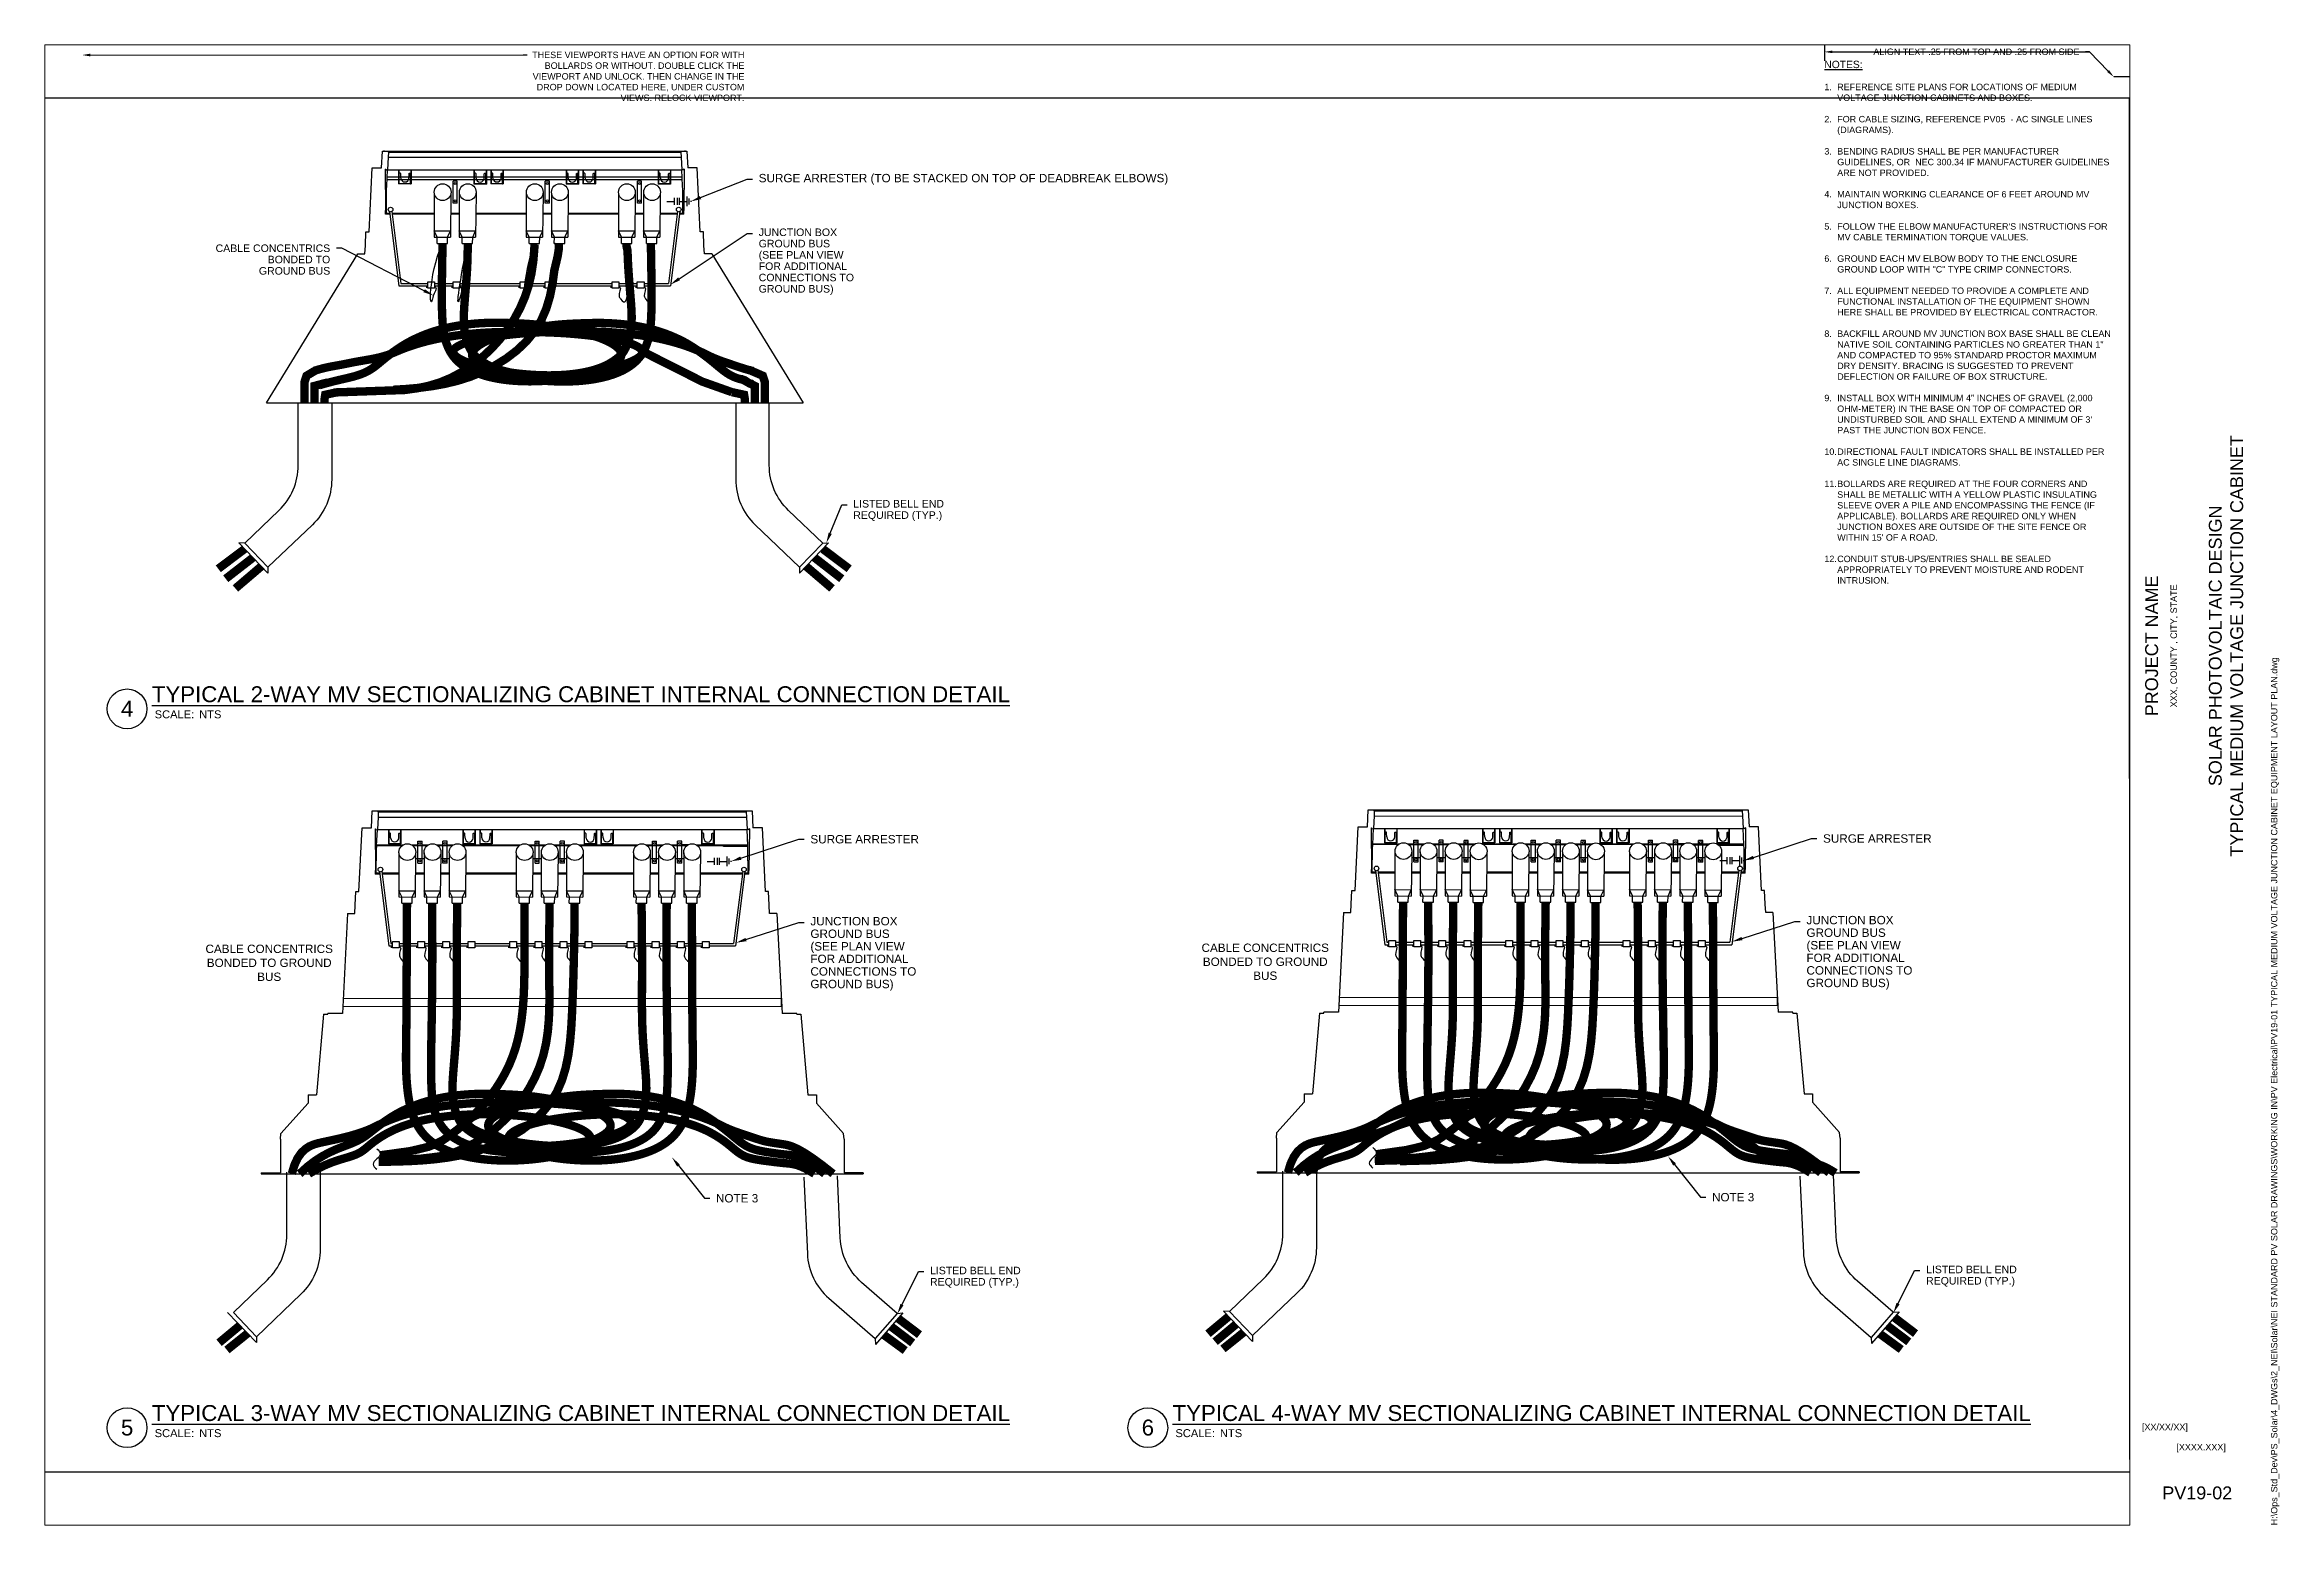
# Paper-space layout 'PV19-02 TYPICAL MEDIUM VOLTAGE JUNCTION CABINET' of a CAD drawing. Header units: feet, sheet in inches. Extents: x 0 to 34.7, y 0 to 23.
# The model-space entities are those that its viewports show. They can reach past a viewport. Long polylines and large blocks are cut down to what shows.
import ezdxf
from ezdxf import colors
from ezdxf.entities.mleader import LeaderData, LeaderLine
from ezdxf.enums import TextEntityAlignment as Align
from ezdxf.math import Vec2, Vec3

# ---------------------------------------------------------------- set-up
doc = ezdxf.new("R2010")
doc.units = ezdxf.units.FT
doc.header["$MEASUREMENT"] = 0
for name, color, linetype in [('CABLE', 2, 'Continuous'), ('E-HVMV-EQUP', 91, 'Continuous'), ('E-TEXT', 7, 'Continuous'), ('EQUIPMENT', 6, 'Continuous'), ('G-ANNO-TEXT', 1, 'Continuous'), ('G-ANNO-TEXT @ 1', 1, 'Continuous'), ('G-ANNO-TTBL', 1, 'Continuous'), ('TEXT', 1, 'Continuous')]:
    doc.layers.add(name, color=color, linetype=linetype)
doc.layers.add('CONDUIT', color=6, linetype='Continuous', lineweight=18)
doc.layers.add('G-NPLT', color=67, linetype='Continuous', plot=False)
doc.layers.add('VP', color=31, linetype='Continuous', plot=False)
doc.styles.add('FSLR_Gentext', font='Simplex.shx', dxfattribs={"width": 0.8, "height": 0.109375})
doc.styles.add('NEI-A', font='arial.ttf')

psp = doc.layouts.new('PV19-02 TYPICAL MEDIUM VOLTAGE JUNCTION CABINET')

# ---------------------------------------------------------------- texts
at = {"layer": 'G-ANNO-TEXT', "insert": (27.659, 22.761), "char_height": 0.1, "attachment_point": 1, "style": 'NEI-A'}
psp.add_mtext_dynamic_manual_height_columns('{\\H1.1429x;\\LNOTES:\\P}\\P\\pi-0.2,l0.2,t0.2,0.3;1.^IREFERENCE SITE PLANS FOR LOCATIONS OF MEDIUM VOLTAGE JUNCTION CABINETS AND BOXES.\\P\\pi0,l0,tz;\\P\\pi-0.2,l0.2,t0.2,0.3;2.^IFOR CABLE SIZING, REFERENCE PV05  - AC SINGLE LINES (DIAGRAMS).\\P\\pi0,l0,tz;\\P\\pi-0.2,l0.2,t0.2,0.3;3.^IBENDING RADIUS SHALL BE PER MANUFACTURER GUIDELINES, OR  NEC 300.34 IF MANUFACTURER GUIDELINES ARE NOT PROVIDED.\\P\\pi0,l0,tz;\\P\\pi-0.2,l0.2,t0.2,0.3;4.^IMAINTAIN WORKING CLEARANCE OF 6 FEET AROUND MV JUNCTION BOXES.\\P\\pi0,l0,tz;\\P\\pi-0.2,l0.2,t0.2,0.3;5.^IFOLLOW THE ELBOW MANUFACTURER\'S INSTRUCTIONS FOR MV CABLE TERMINATION TORQUE VALUES.\\P\\pi0,l0,tz;\\P\\pi-0.2,l0.2,t0.2,0.3;{\\A1;6.^IGROUND EACH MV ELBOW BODY TO THE ENCLOSURE GROUND LOOP WITH "C" TYPE CRIMP CONNECTORS.\\P\\pi0,l0,tz;\\P\\pi-0.2,l0.2,t0.2,0.3;7.^IALL EQUIPMENT NEEDED TO PROVIDE A COMPLETE AND FUNCTIONAL INSTALLATION OF THE EQUIPMENT SHOWN HERE SHALL BE PROVIDED BY ELECTRICAL CONTRACTOR.\\P\\pi0,l0,tz;\\P\\pi-0.2,l0.2,t0.2,0.3;8.^IBACKFILL AROUND MV JUNCTION BOX BASE SHALL BE CLEAN NATIVE SOIL CONTAINING PARTICLES NO GREATER THAN 1" AND COMPACTED TO 95% STANDARD PROCTOR MAXIMUM DRY DENSITY. BRACING IS SUGGESTED TO PREVENT DEFLECTION OR FAILURE OF BOX STRUCTURE.\\P\\pi0,l0,tz;\\P\\pi-0.2,l0.2,t0.2,0.3;9.^IINSTALL BOX WITH MINIMUM 4" INCHES OF GRAVEL (2,000 OHM-METER) IN THE BASE ON TOP OF COMPACTED OR UNDISTURBED SOIL AND SHALL EXTEND A MINIMUM OF 3\' PAST THE JUNCTION BOX FENCE.\\P\\pi0,l0,tz;\\P\\pi-0.2,l0.2,t0.2,0.3;10.^IDIRECTIONAL FAULT INDICATORS SHALL BE INSTALLED PER AC SINGLE LINE DIAGRAMS.\\P\\pi0,l0,tz;\\P\\pi-0.2,l0.2,t0.2,0.3;11.^IBOLLARDS ARE REQUIRED AT THE FOUR CORNERS AND SHALL BE METALLIC WITH A YELLOW PLASTIC INSULATING SLEEVE OVER A PILE AND ENCOMPASSING THE FENCE (IF APPLICABLE). BOLLARDS ARE REQUIRED ONLY WHEN JUNCTION BOXES ARE OUTSIDE OF THE SITE FENCE OR WITHIN 15\' OF A ROAD.\\P\\pi0,l0,tz;\\P\\pi-0.2,l0.2,t0.2,0.3;12.^ICONDUIT STUB-UPS/ENTRIES SHALL BE SEALED APPROPRIATELY TO PREVENT MOISTURE AND RODENT INTRUSION.}', width=4.47985, gutter_width=0.547, heights=[10.228], dxfattribs=at)
at = {"layer": 'G-ANNO-TTBL', "style": 'NEI-A'}
psp.add_text('XXX, COUNTY , CITY, STATE', height=0.1, rotation=90, dxfattribs=at).set_placement((33.097, 13.668), align=Align.MIDDLE)
at = {"layer": 'G-ANNO-TTBL', "char_height": 0.2, "attachment_point": 5, "rotation": 90, "style": 'NEI-A'}
for s, width, gutter_width, heights, insert in [('SOLAR PHOTOVOLTAIC DESIGN\\PTYPICAL MEDIUM VOLTAGE JUNCTION CABINET', 6.78569, 0, [1.376], (33.903, 13.668)), ('PROJECT NAME', 7.8846, 0.5, [0], (32.747, 13.668))]:
    psp.add_mtext_dynamic_manual_height_columns(s, width=width, gutter_width=gutter_width, heights=heights, dxfattribs=dict(at, insert=insert))
at = {"layer": 'G-ANNO-TTBL', "style": 'NEI-A'}
for s, width, insert, char_height, attachment_point in [('[XX/XX/XX]', 0.85482, (32.595, 1.513), 0.1, 4), ('[XXXX.XXX]', 0.85482, (33.515, 1.2), 0.1, 5), ('PV19-02', 1.7218, (33.455, 0.502), 0.2, 5)]:
    psp.add_mtext_dynamic_manual_height_columns(s, width=width, gutter_width=0.5, heights=[0], dxfattribs=dict(at, insert=insert, char_height=char_height, attachment_point=attachment_point))
at = {"layer": 'G-NPLT', "insert": (34.6, 0), "char_height": 0.1, "width": 13.97168, "attachment_point": 1, "rotation": 90, "style": 'NEI-A'}
psp.add_mtext('H:\\\\Ops_Std_Dev\\\\PS_Solar\\\\4_DWGs\\\\2_NEI\\\\Solar\\\\NEI STANDARD PV SOLAR DRAWINGS\\\\WORKING IN\\\\PV Electrical\\\\PV19-01 TYPICAL MEDIUM VOLTAGE JUNCTION CABINET EQUIPMENT LAYOUT PLAN.dwg', dxfattribs=at)

msp = doc.modelspace()

# ---------------------------------------------------------------- texts
at = {"layer": 'TEXT', "char_height": 2, "attachment_point": 2, "style": 'NEI-A'}
for insert in [(696.51853, 1344.27493), (934.36546, 1344.52779)]:
    msp.add_mtext_dynamic_manual_height_columns('CABLE CONCENTRICS BONDED TO GROUND BUS', width=31.334284, gutter_width=1, heights=[0], dxfattribs=dict(at, insert=insert))

# ---------------------------------------------------------------- blocks, each defined once
blk = doc.blocks.new('*U18')
for p, q in [((0, 0), (0, -0.174)), ((0.114, -0.477), (-0.114, -0.477)), ((0.085, -0.174), (-0.085, -0.174)), ((0.085, -0.245), (-0.085, -0.245)), ((0.085, -0.292), (-0.085, -0.292)), ((0.071, -0.524), (-0.071, -0.524)), ((0, -0.292), (0, -0.477)), ((0.014, -0.571), (-0.014, -0.571))]:
    blk.add_line(p, q)
at = {"layer": 'E-TEXT', "style": 'FSLR_Gentext', "width": 0.8}
blk.add_attdef('VDESC', text='', height=0.109, dxfattribs=at).set_placement((-0.003, -0.65), align=Align.TOP_CENTER)
blk = doc.blocks.new('DETAIL_TITLE')
blk.add_circle((0.592, -0.513), 0.25)
at = {"style": 'NEI-A', "flags": 8}
blk.add_attdef('#', text='', height=0.2, dxfattribs=at).set_placement((0.592, -0.511), align=Align.MIDDLE_CENTER)
at = {"style": 'NEI-A'}
blk.add_attdef('DETAIL_TITLE_001', (0.91, -0.485), '', height=0.2, dxfattribs=at)
for tag, p in [('SCALE:', (0.939, -0.738)), ('1"_=_', (1.547, -0.738))]:
    blk.add_attdef(tag, text='', height=0.1, dxfattribs=at).set_placement(p, align=Align.BOTTOM_LEFT)

# ---------------------------------------------------------------- linework, layer by layer
at = {"layer": 'CABLE', "const_width": 2}
for points in [[(743.92512, 1511.70272), (743.91621, 1510.11468), (743.89088, 1508.67099), (743.85172, 1507.35674), (743.80133, 1506.15698), (743.74229, 1505.05681), (743.6772, 1504.0413), (743.60865, 1503.09551), (743.53923, 1502.20453), (743.47121, 1501.35603), (743.40554, 1500.54813), (743.34284, 1499.78152), (743.28375, 1499.05694), (743.22889, 1498.37507), (743.17888, 1497.73665), (743.13435, 1497.14237), (743.09594, 1496.59295), (743.06409, 1496.08807), (743.03862, 1495.62335), (743.01916, 1495.19336), (743.00536, 1494.79267), (742.99686, 1494.41588), (742.9933, 1494.05755), (742.99432, 1493.71228), (742.99956, 1493.37464), (743.00874, 1493.04013), (743.02197, 1492.70795), (743.03943, 1492.37825), (743.0613, 1492.05114), (743.08777, 1491.72676), (743.11901, 1491.40523), (743.15522, 1491.08668), (743.19657, 1490.77124), (743.24325, 1490.45905), (743.29544, 1490.15022), (743.35333, 1489.84489), (743.41709, 1489.54318), (743.48692, 1489.24523), (743.563, 1488.95116), (743.64551, 1488.66111), (743.73463, 1488.37519), (743.83028, 1488.09382), (743.93132, 1487.81851), (744.03634, 1487.55106), (744.14393, 1487.29324), (744.25269, 1487.04685), (744.36119, 1486.81369), (744.46805, 1486.59554), (744.57184, 1486.39419), (744.67152, 1486.21077), (744.76757, 1486.0438), (744.8608, 1485.89113), (744.95204, 1485.7506), (745.04212, 1485.62007), (745.13187, 1485.49739), (745.22212, 1485.38041), (745.3137, 1485.26698), (745.40763, 1485.1551), (745.50576, 1485.04327), (745.61016, 1484.93018), (745.72285, 1484.81448), (745.84591, 1484.69484), (745.98138, 1484.56992), (746.13131, 1484.43839), (746.29775, 1484.2989), (746.48216, 1484.15065), (746.68368, 1483.9949), (746.90083, 1483.83346), (747.13215, 1483.66811), (747.37618, 1483.50066), (747.63145, 1483.3329), (747.8965, 1483.16662), (748.16986, 1483.00363), (748.4503, 1482.8454), (748.73742, 1482.69219), (749.03108, 1482.54397), (749.33112, 1482.40067), (749.63738, 1482.26224), (749.94971, 1482.12865), (750.26795, 1481.99983), (750.59194, 1481.87573), (750.92152, 1481.75631), (751.25655, 1481.64152), (751.59685, 1481.53131), (751.94228, 1481.42562), (752.29268, 1481.32442), (752.64788, 1481.22763), (753.00774, 1481.13523), (753.3721, 1481.04715), (753.74079, 1480.96336), (754.11367, 1480.88378), (754.49058, 1480.80839), (754.87136, 1480.73713), (755.25584, 1480.66994), (755.64389, 1480.60679), (756.03533, 1480.54761), (756.43001, 1480.49236), (756.82778, 1480.44099), (757.22847, 1480.39344), (757.63194, 1480.34968), (758.03802, 1480.30965), (758.44656, 1480.27329), (758.8574, 1480.24057), (759.27038, 1480.21142), (759.68534, 1480.18581), (760.10214, 1480.16367), (760.52061, 1480.14496), (760.9406, 1480.12964), (761.36194, 1480.11764), (761.78449, 1480.10893), (762.20808, 1480.10344), (762.63256, 1480.10114), (763.05778, 1480.10197), (763.48356, 1480.10587), (763.90977, 1480.11281), (764.33623, 1480.12273), (764.7628, 1480.13558), (765.18931, 1480.15131), (765.61562, 1480.16988), (766.04156, 1480.19122), (766.46697, 1480.2153), (766.89171, 1480.24206), (767.3156, 1480.27145), (767.7385, 1480.30342), (768.16026, 1480.33793), (768.5807, 1480.37492), (768.99967, 1480.41434), (769.41703, 1480.45614), (769.83261, 1480.50028), (770.24625, 1480.54669), (770.65779, 1480.59535), (771.06709, 1480.64618), (771.47398, 1480.69915), (771.87831, 1480.7542), (772.27992, 1480.81129), (772.67865, 1480.87035), (773.07435, 1480.93136), (773.46686, 1480.99424), (773.85601, 1481.05896), (774.24167, 1481.12547), (774.62366, 1481.19371), (775.00183, 1481.26363), (775.37603, 1481.33519), (775.7461, 1481.40833), (776.11187, 1481.48301), (776.4732, 1481.55917), (776.82993, 1481.63676), (777.1819, 1481.71575), (777.52895, 1481.79606), (777.87092, 1481.87767), (778.20767, 1481.96051), (778.53903, 1482.04453), (778.86485, 1482.12969), (779.18496, 1482.21594), (779.49921, 1482.30322), (779.80745, 1482.39149), (780.10952, 1482.48069), (780.40526, 1482.57078), (780.69452, 1482.66171), (780.97713, 1482.75342), (781.25294, 1482.84587), (781.5218, 1482.93901), (781.78354, 1483.03279), (782.03801, 1483.12715), (782.28506, 1483.22205), (782.52452, 1483.31743), (782.75624, 1483.41326), (782.98006, 1483.50947), (783.19583, 1483.60602), (783.40339, 1483.70286), (783.60257, 1483.79993), (783.79324, 1483.8972), (783.97522, 1483.9946), (784.14836, 1484.09209), (784.3125, 1484.18962), (784.4675, 1484.28714), (784.61318, 1484.3846), (784.7494, 1484.48182), (784.87605, 1484.57817), (784.99301, 1484.67289), (785.10017, 1484.7652), (785.19742, 1484.85434), (785.28466, 1484.93956), (785.36176, 1485.02008), (785.42862, 1485.09514), (785.48531, 1485.16424), (785.53262, 1485.22788), (785.57152, 1485.28681), (785.60298, 1485.34181), (785.62797, 1485.39362), (785.64745, 1485.44301), (785.66241, 1485.49075), (785.67381, 1485.53758), (785.68236, 1485.58427), (785.68773, 1485.63149), (785.6893, 1485.67994), (785.6865, 1485.73029), (785.67872, 1485.78322), (785.66536, 1485.83942), (785.64582, 1485.89956), (785.61951, 1485.96434), (785.5859, 1486.03418), (785.54471, 1486.10858), (785.49574, 1486.1868), (785.43878, 1486.26809), (785.37363, 1486.3517), (785.30009, 1486.43689), (785.21794, 1486.52291), (785.12698, 1486.60902), (785.02707, 1486.69459), (784.91826, 1486.77949), (784.80065, 1486.86371), (784.67437, 1486.94724), (784.53953, 1487.03008), (784.39623, 1487.11221), (784.2446, 1487.19364), (784.08473, 1487.27434), (783.91675, 1487.35431), (783.74076, 1487.43354), (783.55689, 1487.51203), (783.36523, 1487.58976), (783.1659, 1487.66672), (782.95901, 1487.74292), (782.74468, 1487.81833), (782.52302, 1487.89295), (782.29414, 1487.96677), (782.05814, 1488.03978), (781.81515, 1488.11198), (781.56528, 1488.18336), (781.30863, 1488.25389), (781.04532, 1488.32359), (780.77547, 1488.39244), (780.49917, 1488.46043), (780.21655, 1488.52755), (779.92772, 1488.59379), (779.63279, 1488.65915), (779.33186, 1488.72361), (779.02506, 1488.78717), (778.7125, 1488.84982), (778.39428, 1488.91155), (778.07052, 1488.97235), (777.74133, 1489.03222), (777.40682, 1489.09114), (777.06711, 1489.1491), (776.7223, 1489.2061), (776.37252, 1489.26213), (776.01786, 1489.31718), (775.65845, 1489.37124), (775.29439, 1489.42431), (774.92579, 1489.47636), (774.55278, 1489.5274), (774.17545, 1489.57742), (773.79393, 1489.62641), (773.40832, 1489.67436), (773.01874, 1489.72125), (772.6253, 1489.76709), (772.2281, 1489.81186), (771.82727, 1489.85556), (771.42291, 1489.89817), (771.01514, 1489.93969), (770.60407, 1489.98011), (770.1898, 1490.01942), (769.77246, 1490.05761), (769.35215, 1490.09468), (768.92899, 1490.13061), (768.50189, 1490.16542), (768.06501, 1490.19925), (767.6113, 1490.23225), (767.13373, 1490.26459), (766.62523, 1490.29643), (766.07879, 1490.32793), (765.48734, 1490.35924), (764.84385, 1490.39053), (764.14368, 1490.42182), (763.39179, 1490.45255), (762.59553, 1490.48203), (761.76225, 1490.50958), (760.89933, 1490.53449), (760.01411, 1490.55607), (759.11396, 1490.57363), (758.20623, 1490.58648), (757.29828, 1490.59412), (756.39753, 1490.59684), (755.51136, 1490.59514), (754.6472, 1490.5895), (753.81244, 1490.58041), (753.01449, 1490.56836), (752.26075, 1490.55384), (751.55864, 1490.53735), (750.91315, 1490.51928), (750.31962, 1490.49971), (749.77101, 1490.47864), (749.26025, 1490.45605), (748.78028, 1490.43194), (748.32405, 1490.4063), (747.8845, 1490.37912), (747.45456, 1490.35039), (747.02836, 1490.3201), (746.60474, 1490.28826), (746.18374, 1490.25485), (745.76536, 1490.21986), (745.34963, 1490.18331), (744.93659, 1490.14517), (744.52624, 1490.10544), (744.11863, 1490.06412), (743.71375, 1490.02121), (743.31161, 1489.97669), (742.91218, 1489.93058), (742.51546, 1489.88285), (742.12141, 1489.83352), (741.73004, 1489.78257), (741.34131, 1489.73001), (740.95522, 1489.67582), (740.57175, 1489.62001), (740.19087, 1489.56257), (739.81258, 1489.5035), (739.43686, 1489.4428), (739.06369, 1489.38046), (738.69305, 1489.31647), (738.32492, 1489.25084), (737.9593, 1489.18357), (737.59616, 1489.11464), (737.23548, 1489.04406), (736.87725, 1488.97181), (736.52146, 1488.89791), (736.16808, 1488.82234), (735.8171, 1488.7451), (735.4685, 1488.66619), (735.12226, 1488.5856), (734.77837, 1488.50333), (734.43682, 1488.41939), (734.09757, 1488.33375), (733.76063, 1488.24642), (733.42596, 1488.15741), (733.09356, 1488.06669), (732.7634, 1487.97427), (732.43548, 1487.88016), (732.10977, 1487.78433), (731.78625, 1487.68679), (731.46491, 1487.58754), (731.14574, 1487.48658), (730.82871, 1487.38389), (730.51381, 1487.27948), (730.20102, 1487.17334), (729.89033, 1487.06547), (729.58171, 1486.95586), (729.27516, 1486.84452), (728.97065, 1486.73143), (728.66817, 1486.6166), (728.36769, 1486.50002), (728.06922, 1486.38169), (727.77272, 1486.26161), (727.47818, 1486.13977), (727.18521, 1486.01623), (726.89192, 1485.89138), (726.59605, 1485.76564), (726.29534, 1485.63945), (725.98753, 1485.51325), (725.67036, 1485.38749), (725.34157, 1485.26259), (724.99889, 1485.139), (724.64036, 1485.01712), (724.26521, 1484.89721), (723.87297, 1484.77952), (723.46315, 1484.66427), (723.03529, 1484.55169), (722.58891, 1484.44202), (722.12353, 1484.33548), (721.63867, 1484.23232), (721.13442, 1484.13255), (720.61298, 1484.03539), (720.07712, 1483.93985), (719.52961, 1483.84493), (718.97322, 1483.74963), (718.41071, 1483.65297), (717.84484, 1483.55394), (717.27839, 1483.45156), (716.71362, 1483.3452), (716.1509, 1483.23571), (715.59008, 1483.12432), (715.03103, 1483.01225), (714.47361, 1482.90072), (713.91769, 1482.79096), (713.36313, 1482.6842), (712.80979, 1482.58164), (712.25523, 1482.48298), (711.68775, 1482.38174), (711.09333, 1482.2699), (710.45798, 1482.13943), (709.76767, 1481.98232), (709.0084, 1481.79056), (708.16617, 1481.55611), (707.22695, 1481.27096)], [(737.90894, 1511.69936), (737.88761, 1510.37142), (737.86753, 1509.14047), (737.8487, 1507.99791), (737.83113, 1506.93512), (737.8148, 1505.94351), (737.79974, 1505.01446), (737.78592, 1504.13937), (737.77336, 1503.30963), (737.76212, 1502.51727), (737.75245, 1501.75685), (737.74469, 1501.02359), (737.73918, 1500.31268), (737.73623, 1499.61934), (737.73618, 1498.93876), (737.73935, 1498.26616), (737.74608, 1497.59673), (737.75661, 1496.92745), (737.77093, 1496.26226), (737.78893, 1495.60692), (737.81052, 1494.96713), (737.8356, 1494.34862), (737.86407, 1493.75712), (737.89583, 1493.19835), (737.93079, 1492.67803), (737.9689, 1492.20009), (738.01033, 1491.76116), (738.05533, 1491.35607), (738.10413, 1490.97967), (738.15694, 1490.62679), (738.21402, 1490.29225), (738.27558, 1489.97089), (738.34187, 1489.65756), (738.4131, 1489.34795), (738.48947, 1489.04134), (738.57114, 1488.73787), (738.65829, 1488.43769), (738.75111, 1488.14094), (738.84976, 1487.84777), (738.95442, 1487.55833), (739.06528, 1487.27275), (739.1825, 1486.99119), (739.30625, 1486.71379), (739.43668, 1486.44067), (739.57395, 1486.17197), (739.71823, 1485.90784), (739.86967, 1485.6484), (740.02843, 1485.39379), (740.19467, 1485.14414), (740.36851, 1484.89958), (740.54997, 1484.66015), (740.739, 1484.42587), (740.93558, 1484.19676), (741.13967, 1483.97286), (741.35125, 1483.75418), (741.57029, 1483.54075), (741.79675, 1483.3326), (742.03058, 1483.12973), (742.27167, 1482.93213), (742.51985, 1482.73974), (742.775, 1482.55253), (743.03696, 1482.37044), (743.30559, 1482.19344), (743.58074, 1482.02149), (743.86226, 1481.85455), (744.15002, 1481.69256), (744.44386, 1481.5355), (744.74364, 1481.3833), (745.0492, 1481.23594), (745.36042, 1481.09337), (745.67712, 1480.95554), (745.99918, 1480.82242), (746.32644, 1480.69395), (746.65876, 1480.5701), (746.99598, 1480.45082), (747.33797, 1480.33606), (747.68457, 1480.2258), (748.03564, 1480.11997), (748.39103, 1480.01854), (748.75059, 1479.92147), (749.11418, 1479.82871), (749.48165, 1479.74021), (749.85285, 1479.65595), (750.22764, 1479.57586), (750.60587, 1479.49991), (750.98738, 1479.42806), (751.37205, 1479.36026), (751.75971, 1479.29647), (752.15022, 1479.23664), (752.54343, 1479.18073), (752.93921, 1479.12871), (753.33739, 1479.08051), (753.73783, 1479.03611), (754.14039, 1478.99546), (754.54492, 1478.95852), (754.95128, 1478.92523), (755.3593, 1478.89557), (755.76886, 1478.86948), (756.17979, 1478.84692), (756.59196, 1478.82785), (757.00522, 1478.81222), (757.41942, 1478.8), (757.83441, 1478.79114), (758.25004, 1478.78559), (758.66618, 1478.78331), (759.08267, 1478.78426), (759.49936, 1478.7884), (759.91611, 1478.79568), (760.33277, 1478.80606), (760.7492, 1478.81949), (761.16525, 1478.83594), (761.58076, 1478.85536), (761.9956, 1478.8777), (762.40961, 1478.90292), (762.82265, 1478.93098), (763.23458, 1478.96184), (763.64524, 1478.99545), (764.05449, 1479.03177), (764.46218, 1479.07075), (764.86817, 1479.11236), (765.2723, 1479.15654), (765.67443, 1479.20326), (766.07442, 1479.25247), (766.47212, 1479.30414), (766.86737, 1479.3582), (767.26003, 1479.41463), (767.64997, 1479.47338), (768.03702, 1479.53441), (768.42104, 1479.59767), (768.80188, 1479.66311), (769.17941, 1479.73071), (769.55346, 1479.8004), (769.9239, 1479.87215), (770.29058, 1479.94592), (770.65334, 1480.02167), (771.01205, 1480.09934), (771.36655, 1480.1789), (771.7167, 1480.2603), (772.06236, 1480.34349), (772.40337, 1480.42845), (772.73959, 1480.51512), (773.07086, 1480.60345), (773.39706, 1480.69342), (773.71801, 1480.78496), (774.03359, 1480.87805), (774.34364, 1480.97263), (774.64802, 1481.06866), (774.94658, 1481.16611), (775.23917, 1481.26492), (775.52564, 1481.36505), (775.80585, 1481.46646), (776.07966, 1481.56911), (776.34691, 1481.67295), (776.60745, 1481.77794), (776.86114, 1481.88403), (777.10784, 1481.99119), (777.3474, 1482.09937), (777.57966, 1482.20852), (777.80449, 1482.31861), (778.02173, 1482.42959), (778.23124, 1482.54141), (778.43287, 1482.65404), (778.62647, 1482.76742), (778.8119, 1482.88153), (778.98902, 1482.9963), (779.15766, 1483.11171), (779.3177, 1483.2277), (779.46897, 1483.34423), (779.61133, 1483.46126), (779.74465, 1483.57875), (779.86879, 1483.69666), (779.98366, 1483.81494), (780.08912, 1483.93356), (780.18508, 1484.05246), (780.27141, 1484.17162), (780.34799, 1484.29099), (780.41472, 1484.41053), (780.47152, 1484.5302), (780.51839, 1484.64997), (780.5554, 1484.76982), (780.58261, 1484.88971), (780.60006, 1485.00961), (780.60781, 1485.1295), (780.60592, 1485.24934), (780.59443, 1485.36912), (780.57341, 1485.4888), (780.54296, 1485.60835), (780.50318, 1485.72776), (780.45419, 1485.84699), (780.39609, 1485.96603), (780.32899, 1486.08484), (780.253, 1486.20341), (780.16822, 1486.32171), (780.07476, 1486.43971), (779.97274, 1486.5574), (779.86225, 1486.67473), (779.74341, 1486.7917), (779.61632, 1486.90828), (779.48109, 1487.02444), (779.33783, 1487.14015), (779.18665, 1487.2554), (779.02765, 1487.37016), (778.86094, 1487.4844), (778.68663, 1487.5981), (778.50483, 1487.71123), (778.31565, 1487.82378), (778.11918, 1487.93571), (777.91555, 1488.047), (777.70486, 1488.15763), (777.48721, 1488.26757), (777.26272, 1488.3768), (777.03149, 1488.48529), (776.79362, 1488.59302), (776.54924, 1488.69997), (776.29844, 1488.8061), (776.04133, 1488.9114), (775.77802, 1489.01584), (775.50862, 1489.1194), (775.23323, 1489.22204), (774.95197, 1489.32376), (774.66494, 1489.42451), (774.37225, 1489.52428), (774.074, 1489.62305), (773.77031, 1489.72079), (773.46128, 1489.81746), (773.14702, 1489.91306), (772.82764, 1490.00756), (772.50324, 1490.10092), (772.17394, 1490.19313), (771.83983, 1490.28416), (771.50104, 1490.37399), (771.15766, 1490.4626), (770.8098, 1490.54994), (770.45758, 1490.63602), (770.1011, 1490.72079), (769.74046, 1490.80423), (769.37578, 1490.88633), (769.00716, 1490.96705), (768.63471, 1491.04637), (768.25853, 1491.12427), (767.87875, 1491.20072), (767.49546, 1491.27569), (767.10876, 1491.34917), (766.71878, 1491.42113), (766.32561, 1491.49154), (765.92937, 1491.56038), (765.53016, 1491.62762), (765.12809, 1491.69324), (764.72327, 1491.75722), (764.3158, 1491.81953), (763.9058, 1491.88015), (763.49336, 1491.93904), (763.07861, 1491.9962), (762.66164, 1492.05158), (762.24256, 1492.10518), (761.82149, 1492.15696), (761.39853, 1492.2069), (760.97264, 1492.25499), (760.53822, 1492.3013), (760.08851, 1492.34591), (759.61678, 1492.38891), (759.11626, 1492.43039), (758.58022, 1492.47042), (758.0019, 1492.5091), (757.37455, 1492.5465), (756.69487, 1492.58261), (755.97333, 1492.61698), (755.22386, 1492.64906), (754.46038, 1492.67831), (753.69681, 1492.70417), (752.94707, 1492.72609), (752.22509, 1492.74353), (751.54479, 1492.75593), (750.91664, 1492.76289), (750.33735, 1492.76464), (749.80018, 1492.76154), (749.29837, 1492.75395), (748.82521, 1492.74224), (748.37393, 1492.72678), (747.93779, 1492.70793), (747.51007, 1492.68607), (747.08515, 1492.6615), (746.662, 1492.63424), (746.24074, 1492.60429), (745.82146, 1492.57162), (745.40428, 1492.53619), (744.98929, 1492.49799), (744.57662, 1492.457), (744.16637, 1492.41318), (743.75865, 1492.36652), (743.35354, 1492.31699), (742.95114, 1492.26457), (742.55154, 1492.20926), (742.15484, 1492.15102), (741.76112, 1492.08985), (741.37049, 1492.02571), (740.98302, 1491.9586), (740.5988, 1491.8885), (740.21784, 1491.81543), (739.84015, 1491.73939), (739.46571, 1491.6604), (739.09454, 1491.5785), (738.72663, 1491.49368), (738.36198, 1491.40596), (738.00059, 1491.31537), (737.64245, 1491.22193), (737.28754, 1491.12565), (736.93582, 1491.02657), (736.58726, 1490.92473), (736.24182, 1490.82014), (735.89947, 1490.71284), (735.56018, 1490.60286), (735.22391, 1490.49024), (734.89063, 1490.37499), (734.5603, 1490.25715), (734.23289, 1490.13675), (733.90837, 1490.01382), (733.5867, 1489.88838), (733.26785, 1489.76048), (732.95178, 1489.63013), (732.63846, 1489.49737), (732.32785, 1489.36223), (732.01993, 1489.22474), (731.71465, 1489.08492), (731.41199, 1488.94282), (731.11191, 1488.79845), (730.81437, 1488.65185), (730.51935, 1488.50304), (730.2268, 1488.35206), (729.93605, 1488.19845), (729.64381, 1488.03977), (729.34617, 1487.87309), (729.0392, 1487.69549), (728.71897, 1487.50404), (728.38157, 1487.29582), (728.02306, 1487.0679), (727.63952, 1486.81735), (727.22838, 1486.54206), (726.79245, 1486.24314), (726.3359, 1485.92251), (725.8629, 1485.58208), (725.3776, 1485.22379), (724.88419, 1484.84955), (724.38682, 1484.46128), (723.88965, 1484.0609), (723.39518, 1483.65094), (722.89913, 1483.23628), (722.39555, 1482.82245), (721.87848, 1482.41494), (721.34197, 1482.01925), (720.78008, 1481.64088), (720.18683, 1481.28534), (719.55629, 1480.95814), (718.88509, 1480.66323), (718.18027, 1480.39846), (717.45147, 1480.16014), (716.7083, 1479.94457), (715.96042, 1479.74806), (715.21744, 1479.56692), (714.489, 1479.39746), (713.78473, 1479.23598), (713.11095, 1479.07891), (712.46072, 1478.92318), (711.82376, 1478.76584), (711.18983, 1478.60395), (710.54865, 1478.43455), (709.88996, 1478.25469), (709.20351, 1478.06143), (708.47902, 1477.85181)], [(759.864, 1511.47943), (759.81665, 1510.26876), (759.56923, 1507.40213), (759.14602, 1504.56258), (758.50577, 1501.7577), (757.609, 1498.99553), (756.44755, 1496.29242), (755.04011, 1493.67179), (753.40626, 1491.15732), (751.56555, 1488.77268), (749.53756, 1486.54152), (747.34184, 1484.48752), (744.99797, 1482.63434), (742.52551, 1481.00566), (739.94402, 1479.62513), (737.27307, 1478.51643), (734.53068, 1477.68893), (731.72966, 1477.10413), (728.88173, 1476.71348), (711.9627, 1476.12116)], [(765.71788, 1511.81359), (765.65087, 1510.24557), (765.38853, 1508.56925), (764.60122, 1505.26812), (764.17945, 1502.11015), (763.55177, 1499.03586), (762.66157, 1496.08251), (761.45224, 1493.28735), (759.86941, 1490.68703), (757.913, 1488.30368), (755.63914, 1486.14444), (753.10654, 1484.21572), (750.37392, 1482.52395), (747.49999, 1481.07556), (744.54332, 1479.87687), (741.54513, 1478.92225), (738.51383, 1478.18339), (735.45414, 1477.62948), (732.37079, 1477.22969), (729.26852, 1476.9532), (726.15206, 1476.76917)], [(781.81304, 1511.67987), (781.81479, 1511.24448), (781.94371, 1510.58493), (782.08709, 1509.95501), (782.10641, 1509.30165), (782.12934, 1508.64462), (782.15615, 1507.98365), (782.18708, 1507.31846), (782.22229, 1506.64885), (782.26151, 1505.97494), (782.30436, 1505.29691), (782.3505, 1504.61497), (782.39954, 1503.9293), (782.45112, 1503.24009), (782.50488, 1502.54754), (782.56044, 1501.85184), (782.61733, 1501.15416), (782.67463, 1500.4596), (782.73133, 1499.77421), (782.78641, 1499.10406), (782.83884, 1498.45521), (782.88759, 1497.83374), (782.93166, 1497.24571), (782.97001, 1496.69718), (783.00186, 1496.19231), (783.02733, 1495.72759), (783.04678, 1495.29759), (783.06058, 1494.89691), (783.06908, 1494.52012), (783.07264, 1494.16179), (783.07163, 1493.81652), (783.06639, 1493.47887), (783.0572, 1493.14436), (783.04397, 1492.81219), (783.02651, 1492.48249), (783.00464, 1492.15538), (782.97818, 1491.83099), (782.94693, 1491.50946), (782.91073, 1491.19092), (782.86938, 1490.87548), (782.8227, 1490.56328), (782.77051, 1490.25445), (782.71262, 1489.94912), (782.64885, 1489.64742), (782.57902, 1489.34947), (782.50294, 1489.0554), (782.42044, 1488.76534), (782.33132, 1488.47943), (782.23567, 1488.19806), (782.13462, 1487.92275), (782.0296, 1487.65529), (781.92201, 1487.39748), (781.81326, 1487.15109), (781.70475, 1486.91792), (781.5979, 1486.69977), (781.49411, 1486.49842), (781.39442, 1486.31501), (781.29838, 1486.14804), (781.20515, 1485.99537), (781.1139, 1485.85484), (781.02382, 1485.72431), (780.93407, 1485.60163), (780.84382, 1485.48465), (780.75225, 1485.37122), (780.65832, 1485.25933), (780.56018, 1485.14751), (780.45579, 1485.03442), (780.34309, 1484.91872), (780.22003, 1484.79908), (780.08457, 1484.67416), (779.93464, 1484.54262), (779.7682, 1484.40314), (779.58378, 1484.25488), (779.38226, 1484.09914), (779.16511, 1483.93769), (778.93379, 1483.77235), (778.68976, 1483.6049), (778.43449, 1483.43714), (778.16944, 1483.27086), (777.89608, 1483.10786), (777.61565, 1482.94963), (777.32853, 1482.79643), (777.03486, 1482.64821), (776.73482, 1482.50491), (776.42856, 1482.36648), (776.11623, 1482.23288), (775.79799, 1482.10406), (775.474, 1481.97997), (775.14442, 1481.86055), (774.8094, 1481.74576), (774.46909, 1481.63555), (774.12367, 1481.52986), (773.77327, 1481.42865), (773.41806, 1481.33187), (773.0582, 1481.23947), (772.69385, 1481.15139), (772.32515, 1481.06759), (771.95227, 1480.98802), (771.57536, 1480.91263), (771.19459, 1480.84137), (770.8101, 1480.77418), (770.42206, 1480.71102), (770.03062, 1480.65184), (769.63594, 1480.59659), (769.23817, 1480.54522), (768.83747, 1480.49768), (768.43401, 1480.45392), (768.02793, 1480.41388), (767.61939, 1480.37753), (767.20855, 1480.3448), (766.79557, 1480.31566), (766.3806, 1480.29004), (765.9638, 1480.26791), (765.54533, 1480.2492), (765.12535, 1480.23388), (764.704, 1480.22188), (764.28145, 1480.21316), (763.85786, 1480.20768), (763.43338, 1480.20538), (763.00817, 1480.2062), (762.58238, 1480.21011), (762.15618, 1480.21705), (761.72971, 1480.22697), (761.30315, 1480.23982), (760.87663, 1480.25555), (760.45033, 1480.27412), (760.02439, 1480.29546), (759.59897, 1480.31954), (759.17424, 1480.3463), (758.75034, 1480.37569), (758.32744, 1480.40766), (757.90569, 1480.44217), (757.48525, 1480.47915), (757.06627, 1480.51857), (756.64891, 1480.56038), (756.23334, 1480.60451), (755.8197, 1480.65093), (755.40815, 1480.69958), (754.99885, 1480.75042), (754.59196, 1480.80339), (754.18763, 1480.85844), (753.78602, 1480.91552), (753.38729, 1480.97459), (752.9916, 1481.03559), (752.59909, 1481.09848), (752.20993, 1481.1632), (751.82428, 1481.2297), (751.44229, 1481.29794), (751.06411, 1481.36787), (750.68991, 1481.43942), (750.31985, 1481.51257), (749.95407, 1481.58724), (749.59274, 1481.6634), (749.23602, 1481.741), (748.88405, 1481.81998), (748.537, 1481.9003), (748.19502, 1481.9819), (747.85827, 1482.06474), (747.52691, 1482.14877), (747.2011, 1482.23393), (746.88099, 1482.32017), (746.56673, 1482.40745), (746.25849, 1482.49572), (745.95642, 1482.58493), (745.66068, 1482.67502), (745.37143, 1482.76595), (745.08882, 1482.85766), (744.813, 1482.95011), (744.54415, 1483.04325), (744.28241, 1483.13702), (744.02793, 1483.23138), (743.78089, 1483.32628), (743.54143, 1483.42167), (743.30971, 1483.5175), (743.08588, 1483.61371), (742.87012, 1483.71026), (742.66256, 1483.80709), (742.46337, 1483.90417), (742.27271, 1484.00143), (742.09073, 1484.09884), (741.91759, 1484.19633), (741.75344, 1484.29386), (741.59845, 1484.39138), (741.45276, 1484.48883), (741.31654, 1484.58606), (741.18989, 1484.68241), (741.07293, 1484.77713), (740.96577, 1484.86944), (740.86852, 1484.95858), (740.78129, 1485.0438), (740.70419, 1485.12432), (740.63732, 1485.19938), (740.58063, 1485.26848), (740.53332, 1485.33211), (740.49443, 1485.39105), (740.46297, 1485.44604), (740.43798, 1485.49786), (740.41849, 1485.54725), (740.40353, 1485.59499), (740.39213, 1485.64182), (740.38358, 1485.6885), (740.37822, 1485.73573), (740.37664, 1485.78417), (740.37944, 1485.83452), (740.38723, 1485.88746), (740.40059, 1485.94366), (740.42012, 1486.0038), (740.44643, 1486.06857), (740.48005, 1486.13841), (740.52124, 1486.21282), (740.57021, 1486.29104), (740.62717, 1486.37233), (740.69231, 1486.45594), (740.76586, 1486.54113), (740.84801, 1486.62715), (740.93896, 1486.71325), (741.03888, 1486.79882), (741.14769, 1486.88372), (741.26529, 1486.96794), (741.39157, 1487.05148), (741.52641, 1487.13432), (741.66971, 1487.21645), (741.82135, 1487.29787), (741.98121, 1487.37857), (742.14919, 1487.45855), (742.32518, 1487.53778), (742.50906, 1487.61627), (742.70072, 1487.694), (742.90005, 1487.77096), (743.10693, 1487.84715), (743.32126, 1487.92256), (743.54293, 1487.99718), (743.77181, 1488.07101), (744.0078, 1488.14402), (744.25079, 1488.21622), (744.50066, 1488.28759), (744.75731, 1488.35813), (745.02062, 1488.42783), (745.29048, 1488.49668), (745.56677, 1488.56466), (745.84939, 1488.63178), (746.13822, 1488.69803), (746.43316, 1488.76338), (746.73408, 1488.82785), (747.04088, 1488.89141), (747.35345, 1488.95406), (747.67167, 1489.01579), (747.99543, 1489.07659), (748.32461, 1489.13645), (748.65912, 1489.19537), (748.99883, 1489.25334), (749.34364, 1489.31034), (749.69343, 1489.36637), (750.04808, 1489.42142), (750.4075, 1489.47548), (750.77156, 1489.52854), (751.14015, 1489.5806), (751.51317, 1489.63164), (751.89049, 1489.68166), (752.27201, 1489.73065), (752.65762, 1489.77859), (753.04721, 1489.82549), (753.44065, 1489.87133), (753.83784, 1489.9161), (754.23868, 1489.9598), (754.64303, 1490.00241), (755.0508, 1490.04393), (755.46188, 1490.08435), (755.87614, 1490.12366), (756.29348, 1490.16185), (756.71379, 1490.19892), (757.13695, 1490.23484), (757.56405, 1490.26966), (758.00093, 1490.30348), (758.45464, 1490.33649), (758.93222, 1490.36883), (759.44071, 1490.40067), (759.98716, 1490.43216), (760.5786, 1490.46348), (761.22209, 1490.49477), (761.92226, 1490.52605), (762.67416, 1490.55679), (763.47042, 1490.58627), (764.30369, 1490.61381), (765.16662, 1490.63872), (766.05183, 1490.66031), (766.95199, 1490.67787), (767.85972, 1490.69072), (768.76766, 1490.69836), (769.66842, 1490.70108), (770.55458, 1490.69938), (771.41875, 1490.69373), (772.25351, 1490.68465), (773.05146, 1490.6726), (773.80519, 1490.65808), (774.5073, 1490.64158), (775.1528, 1490.62352), (775.74632, 1490.60395), (776.29494, 1490.58287), (776.8057, 1490.56029), (777.28566, 1490.53618), (777.74189, 1490.51053), (778.18145, 1490.48335), (778.61139, 1490.45462), (779.03758, 1490.42434), (779.4612, 1490.39249), (779.88221, 1490.35908), (780.30059, 1490.3241), (780.71631, 1490.28754), (781.12936, 1490.2494), (781.5397, 1490.20968), (781.94732, 1490.16836), (782.35219, 1490.12545), (782.75434, 1490.08093), (783.15376, 1490.03481), (783.55049, 1489.98709), (783.94453, 1489.93776), (784.33591, 1489.88681), (784.72463, 1489.83424), (785.11072, 1489.78006), (785.4942, 1489.72425), (785.87507, 1489.66681), (786.25336, 1489.60774), (786.62908, 1489.54703), (787.00226, 1489.48469), (787.3729, 1489.42071), (787.74102, 1489.35508), (788.10664, 1489.2878), (788.46979, 1489.21888), (788.83046, 1489.14829), (789.18869, 1489.07605), (789.54449, 1489.00215), (789.89787, 1488.92658), (790.24885, 1488.84934), (790.59745, 1488.77043), (790.94368, 1488.68984), (791.28757, 1488.60757), (791.62913, 1488.52362), (791.96837, 1488.43799), (792.30532, 1488.35066), (792.63998, 1488.26164), (792.97238, 1488.17093), (793.30254, 1488.07851), (793.63047, 1487.98439), (793.95618, 1487.88857), (794.27969, 1487.79103), (794.60103, 1487.69178), (794.92021, 1487.59081), (795.23724, 1487.48813), (795.55214, 1487.38371), (795.86492, 1487.27757), (796.17562, 1487.1697), (796.48423, 1487.0601), (796.79079, 1486.94875), (797.0953, 1486.83567), (797.39778, 1486.72084), (797.69825, 1486.60426), (797.99673, 1486.48593), (798.29323, 1486.36585), (798.58777, 1486.244), (798.88036, 1486.1204), (799.17103, 1485.99503), (799.45979, 1485.86789), (799.74666, 1485.73897), (800.03165, 1485.60828), (800.31479, 1485.47582), (800.59608, 1485.34157), (800.87554, 1485.20553), (801.15437, 1485.06751), (801.43845, 1484.92653), (801.73483, 1484.78143), (802.05057, 1484.63104), (802.39273, 1484.47419), (802.76837, 1484.30971), (803.18453, 1484.13644), (803.64828, 1483.95321), (804.16343, 1483.75958), (804.72081, 1483.55797), (805.30801, 1483.35153), (805.9126, 1483.14343), (806.52219, 1482.9368), (807.12435, 1482.73481), (807.70667, 1482.54059), (808.25674, 1482.35731), (808.76541, 1482.18747), (809.23659, 1482.03093), (809.67748, 1481.88692), (810.09525, 1481.75467), (810.4971, 1481.6334), (810.89019, 1481.52233), (811.28172, 1481.42069), (811.67888, 1481.32769), (812.08843, 1481.24231)], [(787.68206, 1511.65052), (787.67155, 1510.81635), (787.68976, 1509.76127), (787.70703, 1508.7825), (787.72305, 1507.87791), (787.73782, 1507.03918), (787.75145, 1506.25646), (787.76404, 1505.51989), (787.77567, 1504.81961), (787.78647, 1504.14577), (787.79651, 1503.48852), (787.80591, 1502.83799), (787.81467, 1502.186), (787.82247, 1501.53108), (787.82889, 1500.8734), (787.8335, 1500.21317), (787.83591, 1499.55056), (787.83568, 1498.88576), (787.8324, 1498.21897), (787.82566, 1497.55038), (787.81513, 1496.88109), (787.80081, 1496.21591), (787.78281, 1495.56056), (787.76122, 1494.92077), (787.73614, 1494.30226), (787.70767, 1493.71076), (787.67591, 1493.15199), (787.64095, 1492.63168), (787.60284, 1492.15373), (787.56141, 1491.7148), (787.51641, 1491.30972), (787.46761, 1490.93332), (787.4148, 1490.58043), (787.35772, 1490.24589), (787.29615, 1489.92454), (787.22987, 1489.6112), (787.15864, 1489.30159), (787.08227, 1488.99499), (787.0006, 1488.69152), (786.91345, 1488.39133), (786.82063, 1488.09459), (786.72198, 1487.80142), (786.61731, 1487.51197), (786.50646, 1487.2264), (786.38924, 1486.94484), (786.26549, 1486.66743), (786.13506, 1486.39431), (785.99779, 1486.12562), (785.85351, 1485.86148), (785.70207, 1485.60204), (785.54331, 1485.34743), (785.37707, 1485.09779), (785.20322, 1484.85323), (785.02177, 1484.61379), (784.83274, 1484.37951), (784.63616, 1484.1504), (784.43207, 1483.9265), (784.22049, 1483.70782), (784.00145, 1483.49439), (783.77499, 1483.28624), (783.54116, 1483.08338), (783.30007, 1482.88577), (783.05188, 1482.69339), (782.79674, 1482.50617), (782.53478, 1482.32408), (782.26615, 1482.14709), (781.991, 1481.97514), (781.70948, 1481.80819), (781.42172, 1481.64621), (781.12788, 1481.48914), (780.8281, 1481.33695), (780.52254, 1481.18959), (780.21132, 1481.04702), (779.89461, 1480.90919), (779.57256, 1480.77606), (779.2453, 1480.64759), (778.91298, 1480.52374), (778.57576, 1480.40446), (778.23377, 1480.28971), (777.88717, 1480.17944), (777.5361, 1480.07361), (777.18071, 1479.97219), (776.82115, 1479.87511), (776.45756, 1479.78235), (776.09009, 1479.69386), (775.71889, 1479.60959), (775.3441, 1479.5295), (774.96587, 1479.45356), (774.58436, 1479.3817), (774.19969, 1479.3139), (773.81203, 1479.25011), (773.42152, 1479.19028), (773.02831, 1479.13438), (772.63253, 1479.08235), (772.23435, 1479.03416), (771.83391, 1478.98976), (771.43135, 1478.94911), (771.02682, 1478.91216), (770.62046, 1478.87888), (770.21244, 1478.84921), (769.80288, 1478.82312), (769.39195, 1478.80056), (768.97978, 1478.78149), (768.56652, 1478.76587), (768.15232, 1478.75364), (767.73733, 1478.74478), (767.3217, 1478.73923), (766.90556, 1478.73696), (766.48907, 1478.73791), (766.07238, 1478.74205), (765.65563, 1478.74933), (765.23897, 1478.7597), (764.82254, 1478.77314), (764.40649, 1478.78958), (763.99098, 1478.809), (763.57614, 1478.83134), (763.16213, 1478.85656), (762.74908, 1478.88462), (762.33716, 1478.91548), (761.9265, 1478.94909), (761.51725, 1478.98541), (761.10956, 1479.02439), (760.70357, 1479.066), (760.29944, 1479.11018), (759.89731, 1479.15691), (759.49732, 1479.20612), (759.09962, 1479.25778), (758.70437, 1479.31185), (758.31171, 1479.36828), (757.92177, 1479.42703), (757.53472, 1479.48805), (757.1507, 1479.55131), (756.76986, 1479.61676), (756.39233, 1479.68435), (756.01828, 1479.75404), (755.64784, 1479.8258), (755.28116, 1479.89957), (754.9184, 1479.97531), (754.55969, 1480.05298), (754.20519, 1480.13254), (753.85503, 1480.21394), (753.50938, 1480.29714), (753.16837, 1480.38209), (752.83215, 1480.46876), (752.50088, 1480.5571), (752.17468, 1480.64706), (751.85373, 1480.73861), (751.53815, 1480.83169), (751.22809, 1480.92627), (750.92372, 1481.02231), (750.62516, 1481.11975), (750.33257, 1481.21856), (750.0461, 1481.31869), (749.76588, 1481.4201), (749.49208, 1481.52275), (749.22483, 1481.62659), (748.96429, 1481.73158), (748.71059, 1481.83768), (748.4639, 1481.94484), (748.22434, 1482.05301), (747.99208, 1482.16217), (747.76725, 1482.27226), (747.55001, 1482.38323), (747.3405, 1482.49506), (747.13887, 1482.60768), (746.94527, 1482.72107), (746.75984, 1482.83517), (746.58272, 1482.94994), (746.41408, 1483.06535), (746.25404, 1483.18134), (746.10277, 1483.29787), (745.96041, 1483.41491), (745.82709, 1483.5324), (745.70295, 1483.65031), (745.58808, 1483.76859), (745.48262, 1483.8872), (745.38666, 1484.00611), (745.30033, 1484.12527), (745.22375, 1484.24464), (745.15701, 1484.36418), (745.10022, 1484.48385), (745.05335, 1484.60362), (745.01633, 1484.72346), (744.98913, 1484.84335), (744.97168, 1484.96325), (744.96393, 1485.08314), (744.96582, 1485.20299), (744.97731, 1485.32276), (744.99833, 1485.44244), (745.02878, 1485.562), (745.06856, 1485.6814), (745.11755, 1485.80064), (745.17565, 1485.91967), (745.24275, 1486.03849), (745.31874, 1486.15706), (745.40352, 1486.27535), (745.49698, 1486.39336), (745.599, 1486.51104), (745.70949, 1486.62838), (745.82833, 1486.74535), (745.95542, 1486.86192), (746.09065, 1486.97808), (746.23391, 1487.0938), (746.38509, 1487.20905), (746.54409, 1487.3238), (746.7108, 1487.43804), (746.88511, 1487.55174), (747.06691, 1487.66488), (747.25609, 1487.77742), (747.45256, 1487.88936), (747.65619, 1488.00065), (747.86688, 1488.11128), (748.08453, 1488.22122), (748.30902, 1488.33045), (748.54025, 1488.43894), (748.77812, 1488.54667), (749.0225, 1488.65361), (749.2733, 1488.75975), (749.53041, 1488.86505), (749.79372, 1488.96948), (750.06312, 1489.07304), (750.33851, 1489.17569), (750.61977, 1489.2774), (750.9068, 1489.37815), (751.19949, 1489.47793), (751.49774, 1489.57669), (751.80143, 1489.67443), (752.11046, 1489.77111), (752.42472, 1489.86671), (752.7441, 1489.9612), (753.0685, 1490.05457), (753.3978, 1490.14678), (753.73191, 1490.23781), (754.0707, 1490.32764), (754.41408, 1490.41624), (754.76194, 1490.50359), (755.11416, 1490.58966), (755.47064, 1490.67443), (755.83128, 1490.75788), (756.19596, 1490.83997), (756.56458, 1490.92069), (756.93703, 1491.00001), (757.3132, 1491.07791), (757.69299, 1491.15436), (758.07628, 1491.22934), (758.46298, 1491.30282), (758.85296, 1491.37477), (759.24613, 1491.44518), (759.64237, 1491.51402), (760.04158, 1491.58126), (760.44365, 1491.64689), (760.84847, 1491.71087), (761.25594, 1491.77318), (761.66594, 1491.83379), (762.07838, 1491.89269), (762.49313, 1491.94984), (762.9101, 1492.00523), (763.32917, 1492.05882), (763.75025, 1492.1106), (764.17321, 1492.16054), (764.5991, 1492.20863), (765.03352, 1492.25494), (765.48323, 1492.29955), (765.95496, 1492.34256), (766.45548, 1492.38403), (766.99152, 1492.42407), (767.56984, 1492.46274), (768.19719, 1492.50014), (768.87687, 1492.53625), (769.59841, 1492.57062), (770.34788, 1492.60271), (771.11136, 1492.63195), (771.87493, 1492.65781), (772.62467, 1492.67974), (773.34665, 1492.69717), (774.02695, 1492.70957), (774.6551, 1492.71654), (775.23439, 1492.71828), (775.77156, 1492.71518), (776.27337, 1492.70759), (776.74653, 1492.69588), (777.19781, 1492.68042), (777.63395, 1492.66158), (778.06167, 1492.63972), (778.48659, 1492.61514), (778.90974, 1492.58789), (779.331, 1492.55794), (779.75028, 1492.52526), (780.16746, 1492.48984), (780.58245, 1492.45164), (780.99511, 1492.41064), (781.40537, 1492.36682), (781.81309, 1492.32016), (782.2182, 1492.27063), (782.6206, 1492.21822), (783.0202, 1492.1629), (783.4169, 1492.10467), (783.81062, 1492.04349), (784.20125, 1491.97936), (784.58872, 1491.91225), (784.97294, 1491.84215), (785.3539, 1491.76907), (785.73159, 1491.69303), (786.10603, 1491.61405), (786.4772, 1491.53214), (786.84511, 1491.44732), (787.20976, 1491.35961), (787.57115, 1491.26902), (787.92929, 1491.17557), (788.2842, 1491.07929), (788.63592, 1490.98022), (788.98448, 1490.87837), (789.32992, 1490.77378), (789.67227, 1490.66649), (790.01156, 1490.55651), (790.34783, 1490.44388), (790.68111, 1490.32863), (791.01144, 1490.21079), (791.33885, 1490.09039), (791.66337, 1489.96746), (791.98504, 1489.84203), (792.30389, 1489.71412), (792.61996, 1489.58377), (792.93328, 1489.45102), (793.24389, 1489.31588), (793.55181, 1489.17838), (793.85709, 1489.03857), (794.15975, 1488.89646), (794.45983, 1488.75209), (794.75737, 1488.60549), (795.05239, 1488.45668), (795.34494, 1488.30571), (795.63569, 1488.15209), (795.92793, 1487.99341), (796.22557, 1487.82673), (796.53254, 1487.64913), (796.85277, 1487.45769), (797.19017, 1487.24946), (797.54868, 1487.02154), (797.93222, 1486.771), (798.34331, 1486.4958), (798.77893, 1486.19753), (799.23464, 1485.87867), (799.706, 1485.5417), (800.18859, 1485.1891), (800.67797, 1484.82336), (801.16971, 1484.44694), (801.65937, 1484.06234), (802.14311, 1483.67233), (802.61936, 1483.28084), (803.08715, 1482.89211), (803.54549, 1482.51037), (803.99342, 1482.13986), (804.42994, 1481.78481), (804.85409, 1481.44944), (805.26488, 1481.13799), (805.66223, 1480.85367), (806.04963, 1480.59555), (806.43148, 1480.36167), (806.81218, 1480.15007), (807.1961, 1479.95881), (807.58765, 1479.78592), (807.99121, 1479.62944), (808.41118, 1479.48742), (808.85065, 1479.35803), (809.30746, 1479.23995), (809.77818, 1479.13197), (810.07698, 1479.0329), (810.74751, 1478.56442), (811.33321, 1478.22398), (811.73776, 1478.16768), (812.12102, 1478.12178)], [(785.34886, 1486.07289), (799.95439, 1478.70555), (806.99159, 1476.20414)], [(707.79626, 1481.50821), (705.44627, 1480.11361), (704.96865, 1478.66211), (704.94864, 1475.03399), (704.94973, 1473.65605)], [(710.4509, 1478.51152), (707.36439, 1477.68915), (707.36439, 1473.65605)], [(809.02835, 1479.45674), (812.46064, 1477.68915), (812.46064, 1473.65605)], [(811.12885, 1481.50821), (814.37876, 1480.11361), (814.85638, 1478.66211), (814.87639, 1475.03399), (814.87529, 1473.65605)], [(712.83344, 1476.20414), (709.89897, 1475.56405), (709.74693, 1474.61917), (709.74693, 1473.65605)], [(806.99159, 1476.20414), (809.92606, 1475.56405), (810.0781, 1474.61917), (810.0781, 1473.65605)], [(690.63009, 1438.73344), (684.35819, 1434.02047)], [(692.62349, 1436.66848), (686.14013, 1431.64066)], [(694.61687, 1434.57922), (688.45583, 1429.32649)], [(824.75802, 1434.57922), (830.91906, 1429.32649)], [(826.7514, 1436.66848), (833.23476, 1431.64066)], [(828.7448, 1438.73344), (835.0167, 1434.02047)], [(979.27106, 1354.39136), (979.22649, 1350.73084), (979.19433, 1347.52646), (979.17278, 1344.73588), (979.16003, 1342.31675), (979.15425, 1340.2267), (979.15362, 1338.4234), (979.15635, 1336.86448), (979.1606, 1335.5076), (979.16482, 1334.31409), (979.1685, 1333.26001), (979.17138, 1332.32513), (979.17319, 1331.4892), (979.17369, 1330.73198), (979.1726, 1330.03322), (979.16968, 1329.37268), (979.16466, 1328.73012), (979.15729, 1328.08862), (979.14731, 1327.44457), (979.13447, 1326.79769), (979.11852, 1326.14771), (979.0992, 1325.49434), (979.07626, 1324.83731), (979.04945, 1324.17634), (979.01852, 1323.51116), (978.98331, 1322.84155), (978.9441, 1322.16764), (978.90124, 1321.48961), (978.85511, 1320.80766), (978.80606, 1320.12199), (978.75448, 1319.43278), (978.70073, 1318.74023), (978.64517, 1318.04453), (978.58828, 1317.34686), (978.53097, 1316.65229), (978.47427, 1315.9669), (978.4192, 1315.29675), (978.36677, 1314.64791), (978.31801, 1314.02644), (978.27395, 1313.43841), (978.2356, 1312.88988), (978.20375, 1312.38501), (978.17828, 1311.92028), (978.15882, 1311.49029), (978.14502, 1311.0896), (978.13652, 1310.71281), (978.13296, 1310.35449), (978.13398, 1310.00921), (978.13922, 1309.67157), (978.1484, 1309.33706), (978.16163, 1309.00489), (978.17909, 1308.67518), (978.20096, 1308.34807), (978.22743, 1308.02369), (978.25867, 1307.70216), (978.29488, 1307.38361), (978.33623, 1307.06817), (978.38291, 1306.75598), (978.4351, 1306.44715), (978.49299, 1306.14182), (978.55675, 1305.84011), (978.62658, 1305.54216), (978.70266, 1305.24809), (978.78517, 1304.95804), (978.87429, 1304.67212), (978.96994, 1304.39075), (979.07098, 1304.11545), (979.176, 1303.84799), (979.28359, 1303.59017), (979.39235, 1303.34378), (979.50085, 1303.11062), (979.60771, 1302.89247), (979.71149, 1302.69112), (979.81118, 1302.5077), (979.90723, 1302.34073), (980.00046, 1302.18806), (980.0917, 1302.04753), (980.18178, 1301.917), (980.27153, 1301.79432), (980.36178, 1301.67734), (980.45336, 1301.56392), (980.54729, 1301.45203), (980.64542, 1301.34021), (980.74981, 1301.22711), (980.86251, 1301.11141), (980.98557, 1300.99177), (981.12104, 1300.86685), (981.27097, 1300.73532), (981.43741, 1300.59583), (981.62182, 1300.44758), (981.82334, 1300.29183), (982.04049, 1300.13039), (982.27181, 1299.96504), (982.51584, 1299.79759), (982.77111, 1299.62983), (983.03616, 1299.46355), (983.30952, 1299.30056), (983.58996, 1299.14233), (983.87708, 1298.98913), (984.17074, 1298.8409), (984.47078, 1298.6976), (984.77704, 1298.55918), (985.08937, 1298.42558), (985.40761, 1298.29676), (985.7316, 1298.17266), (986.06118, 1298.05325), (986.39621, 1297.93846), (986.73651, 1297.82824), (987.08194, 1297.72256), (987.43233, 1297.62135), (987.78754, 1297.52457), (988.1474, 1297.43216), (988.51176, 1297.34409), (988.88045, 1297.26029), (989.25333, 1297.18072), (989.63024, 1297.10532), (990.01101, 1297.03406), (990.3955, 1296.96687), (990.78354, 1296.90372), (991.17499, 1296.84454), (991.56967, 1296.78929), (991.96744, 1296.73792), (992.36813, 1296.69038), (992.7716, 1296.64661), (993.17768, 1296.60658), (993.58622, 1296.57022), (993.99706, 1296.5375), (994.41004, 1296.50835), (994.825, 1296.48274), (995.2418, 1296.4606), (995.66027, 1296.4419), (996.08026, 1296.42657), (996.5016, 1296.41457), (996.92415, 1296.40586), (997.34774, 1296.40037), (997.77222, 1296.39807), (998.19743, 1296.3989), (998.62322, 1296.4028), (999.04943, 1296.40974), (999.47589, 1296.41966), (999.90246, 1296.43251), (1000.32897, 1296.44825), (1000.75528, 1296.46681), (1001.18122, 1296.48816), (1001.60663, 1296.51223), (1002.03137, 1296.53899), (1002.45526, 1296.56838), (1002.87816, 1296.60036), (1003.29992, 1296.63486), (1003.72036, 1296.67185), (1004.13933, 1296.71127), (1004.55669, 1296.75307), (1004.97227, 1296.79721), (1005.38591, 1296.84363), (1005.79745, 1296.89228), (1006.20675, 1296.94311), (1006.61364, 1296.99608), (1007.01797, 1297.05113), (1007.41958, 1297.10822), (1007.81831, 1297.16729), (1008.21401, 1297.22829), (1008.60652, 1297.29117), (1008.99567, 1297.35589), (1009.38133, 1297.4224), (1009.76332, 1297.49064), (1010.14149, 1297.56056), (1010.51569, 1297.63212), (1010.88576, 1297.70526), (1011.25153, 1297.77994), (1011.61286, 1297.8561), (1011.96959, 1297.9337), (1012.32156, 1298.01268), (1012.66861, 1298.093), (1013.01058, 1298.1746), (1013.34733, 1298.25744), (1013.67869, 1298.34146), (1014.00451, 1298.42662), (1014.32462, 1298.51287), (1014.63887, 1298.60015), (1014.94711, 1298.68842), (1015.24918, 1298.77762), (1015.54492, 1298.86771), (1015.83418, 1298.95864), (1016.11679, 1299.05035), (1016.3926, 1299.1428), (1016.66146, 1299.23594), (1016.9232, 1299.32972), (1017.17767, 1299.42408), (1017.42472, 1299.51898), (1017.66418, 1299.61437), (1017.8959, 1299.71019), (1018.11972, 1299.8064), (1018.33549, 1299.90295), (1018.54305, 1299.99979), (1018.74223, 1300.09687), (1018.9329, 1300.19413), (1019.11488, 1300.29153), (1019.28802, 1300.38902), (1019.45216, 1300.48655), (1019.60716, 1300.58407), (1019.75284, 1300.68153), (1019.88906, 1300.77875), (1020.01571, 1300.87511), (1020.13267, 1300.96982), (1020.23983, 1301.06213), (1020.33708, 1301.15128), (1020.42432, 1301.23649), (1020.50142, 1301.31701), (1020.56828, 1301.39208), (1020.62497, 1301.46117), (1020.67228, 1301.52481), (1020.71118, 1301.58374), (1020.74264, 1301.63874), (1020.76763, 1301.69055), (1020.78711, 1301.73995), (1020.80207, 1301.78768), (1020.81347, 1301.83452), (1020.82202, 1301.8812), (1020.82739, 1301.92842), (1020.82896, 1301.97687), (1020.82616, 1302.02722), (1020.81838, 1302.08015), (1020.80502, 1302.13635), (1020.78548, 1302.1965), (1020.75917, 1302.26127), (1020.72556, 1302.33111), (1020.68437, 1302.40551), (1020.6354, 1302.48373), (1020.57844, 1302.56502), (1020.51329, 1302.64863), (1020.43975, 1302.73382), (1020.3576, 1302.81984), (1020.26664, 1302.90595), (1020.16673, 1302.99152), (1020.05792, 1303.07642), (1019.94031, 1303.16064), (1019.81403, 1303.24417), (1019.67919, 1303.32701), (1019.53589, 1303.40915), (1019.38426, 1303.49057), (1019.22439, 1303.57127), (1019.05641, 1303.65124), (1018.88042, 1303.73047), (1018.69655, 1303.80896), (1018.50489, 1303.88669), (1018.30556, 1303.96366), (1018.09867, 1304.03985), (1017.88434, 1304.11526), (1017.66268, 1304.18988), (1017.4338, 1304.2637), (1017.1978, 1304.33672), (1016.95481, 1304.40891), (1016.70494, 1304.48029), (1016.44829, 1304.55083), (1016.18498, 1304.62052), (1015.91513, 1304.68937), (1015.63883, 1304.75736), (1015.35621, 1304.82448), (1015.06738, 1304.89072), (1014.77245, 1304.95608), (1014.47152, 1305.02054), (1014.16472, 1305.0841), (1013.85216, 1305.14675), (1013.53394, 1305.20848), (1013.21018, 1305.26928), (1012.88099, 1305.32915), (1012.54648, 1305.38807), (1012.20677, 1305.44603), (1011.86196, 1305.50303), (1011.51218, 1305.55906), (1011.15752, 1305.61411), (1010.79811, 1305.66817), (1010.43405, 1305.72124), (1010.06545, 1305.77329), (1009.69244, 1305.82434), (1009.31511, 1305.87436), (1008.93359, 1305.92334), (1008.54798, 1305.97129), (1008.1584, 1306.01818), (1007.76496, 1306.06402), (1007.36776, 1306.1088), (1006.96693, 1306.15249), (1006.56257, 1306.19511), (1006.1548, 1306.23663), (1005.74373, 1306.27705), (1005.32946, 1306.31635), (1004.91212, 1306.35455), (1004.49181, 1306.39161), (1004.06865, 1306.42754), (1003.64155, 1306.46235), (1003.20467, 1306.49618), (1002.75096, 1306.52918), (1002.27339, 1306.56152), (1001.76489, 1306.59336), (1001.21845, 1306.62486), (1000.627, 1306.65617), (999.98351, 1306.68746), (999.28334, 1306.71875), (998.53145, 1306.74948), (997.73519, 1306.77897), (996.90191, 1306.80651), (996.03899, 1306.83142), (995.15377, 1306.853), (994.25362, 1306.87056), (993.34589, 1306.88341), (992.43794, 1306.89105), (991.53719, 1306.89378), (990.65102, 1306.89207), (989.78686, 1306.88643), (988.9521, 1306.87734), (988.15415, 1306.86529), (987.40041, 1306.85078), (986.6983, 1306.83428), (986.05281, 1306.81621), (985.45928, 1306.79664), (984.91067, 1306.77557), (984.39991, 1306.75298), (983.91994, 1306.72887), (983.46371, 1306.70323), (983.02416, 1306.67605), (982.59422, 1306.64732), (982.16802, 1306.61703), (981.7444, 1306.58519), (981.3234, 1306.55178), (980.90502, 1306.5168), (980.48929, 1306.48024), (980.07625, 1306.4421), (979.6659, 1306.40237), (979.25829, 1306.36105), (978.85341, 1306.31814), (978.45127, 1306.27363), (978.05184, 1306.22751), (977.65512, 1306.17979), (977.26107, 1306.13045), (976.8697, 1306.0795), (976.48097, 1306.02694), (976.09488, 1305.97275), (975.71141, 1305.91694), (975.33053, 1305.8595), (974.95224, 1305.80043), (974.57652, 1305.73973), (974.20335, 1305.67739), (973.83271, 1305.6134), (973.46458, 1305.54778), (973.09896, 1305.4805), (972.73582, 1305.41157), (972.37514, 1305.34099), (972.01691, 1305.26875), (971.66112, 1305.19484), (971.30774, 1305.11927), (970.95676, 1305.04203), (970.60816, 1304.96312), (970.26192, 1304.88253), (969.91803, 1304.80027), (969.57648, 1304.71632), (969.23723, 1304.63068), (968.90029, 1304.54336), (968.56562, 1304.45434), (968.23322, 1304.36362), (967.90306, 1304.27121), (967.57514, 1304.17709), (967.24943, 1304.08126), (966.92591, 1303.98373), (966.60457, 1303.88448), (966.2854, 1303.78351), (965.96837, 1303.68082), (965.65347, 1303.57641), (965.34068, 1303.47027), (965.02999, 1303.3624), (964.72137, 1303.25279), (964.41482, 1303.14145), (964.11031, 1303.02836), (963.80783, 1302.91353), (963.50735, 1302.79696), (963.20888, 1302.67863), (962.91238, 1302.55854), (962.61784, 1302.4367), (962.32524, 1302.31309), (962.03457, 1302.18772), (961.74581, 1302.06058), (961.45894, 1301.93167), (961.17395, 1301.80098), (960.89082, 1301.66851), (960.60953, 1301.53426), (960.33006, 1301.39822), (960.05149, 1301.26028), (959.76922, 1301.11988), (959.47773, 1300.97632), (959.17152, 1300.82893), (958.84508, 1300.67703), (958.49289, 1300.51994), (958.10944, 1300.35698), (957.68923, 1300.18747), (957.22828, 1300.01114), (956.7288, 1299.82934), (956.19454, 1299.64384), (955.62922, 1299.45641), (955.03661, 1299.26881), (954.42044, 1299.08281), (953.78446, 1298.90018), (953.13242, 1298.72267), (952.46642, 1298.55132), (951.78207, 1298.38415), (951.07334, 1298.21848), (950.33419, 1298.05158), (949.55861, 1297.88077), (948.74056, 1297.70332), (947.87402, 1297.51655), (946.95294, 1297.31774), (945.97692, 1297.09412), (944.96795, 1296.79261), (943.95362, 1296.35008), (942.96155, 1295.70338), (942.01934, 1294.78937), (941.15458, 1293.54491), (940.39489, 1291.90685), (939.76786, 1289.81204)], [(973.27106, 1354.39136), (973.29305, 1350.79689), (973.30773, 1347.63708), (973.31587, 1344.86135), (973.31823, 1342.41909), (973.31558, 1340.25971), (973.30867, 1338.3326), (973.29828, 1336.58719), (973.28517, 1334.97286), (973.27005, 1333.44736), (973.25338, 1332.00175), (973.23558, 1330.63545), (973.21706, 1329.34784), (973.19823, 1328.13834), (973.17951, 1327.00635), (973.1613, 1325.95127), (973.14403, 1324.97251), (973.12801, 1324.06792), (973.11324, 1323.22919), (973.09961, 1322.44647), (973.08703, 1321.70989), (973.07539, 1321.00962), (973.0646, 1320.33578), (973.05455, 1319.67852), (973.04515, 1319.02799), (973.03639, 1318.37601), (973.02859, 1317.72108), (973.02218, 1317.06341), (973.01756, 1316.40317), (973.01515, 1315.74056), (973.01538, 1315.07577), (973.01866, 1314.40898), (973.0254, 1313.74038), (973.03593, 1313.07109), (973.05025, 1312.40591), (973.06825, 1311.75056), (973.08984, 1311.11077), (973.11492, 1310.49227), (973.14339, 1309.90076), (973.17515, 1309.34199), (973.21011, 1308.82168), (973.24822, 1308.34374), (973.28966, 1307.9048), (973.33465, 1307.49972), (973.38345, 1307.12332), (973.43627, 1306.77044), (973.49334, 1306.4359), (973.55491, 1306.11454), (973.62119, 1305.8012), (973.69243, 1305.4916), (973.76879, 1305.18499), (973.85046, 1304.88152), (973.93761, 1304.58134), (974.03043, 1304.28459), (974.12908, 1303.99142), (974.23375, 1303.70197), (974.3446, 1303.4164), (974.46182, 1303.13484), (974.58557, 1302.85743), (974.716, 1302.58432), (974.85328, 1302.31562), (974.99755, 1302.05148), (975.14899, 1301.79204), (975.30775, 1301.53743), (975.47399, 1301.28779), (975.64784, 1301.04323), (975.82929, 1300.8038), (976.01832, 1300.56951), (976.2149, 1300.34041), (976.41899, 1300.1165), (976.63057, 1299.89783), (976.84961, 1299.6844), (977.07607, 1299.47625), (977.3099, 1299.27338), (977.55099, 1299.07578), (977.79918, 1298.88339), (978.05432, 1298.69617), (978.31628, 1298.51409), (978.58491, 1298.33709), (978.86006, 1298.16514), (979.14158, 1297.9982), (979.42934, 1297.83621), (979.72318, 1297.67915), (980.02296, 1297.52695), (980.32853, 1297.37959), (980.63974, 1297.23702), (980.95645, 1297.09919), (981.2785, 1296.96607), (981.60577, 1296.8376), (981.93808, 1296.71375), (982.27531, 1296.59447), (982.61729, 1296.47971), (982.96389, 1296.36944), (983.31496, 1296.26362), (983.67035, 1296.16219), (984.02991, 1296.06512), (984.3935, 1295.97236), (984.76097, 1295.88386), (985.13217, 1295.79959), (985.50696, 1295.71951), (985.88519, 1295.64356), (986.2667, 1295.57171), (986.65137, 1295.50391), (987.03903, 1295.44011), (987.42954, 1295.38029), (987.82276, 1295.32438), (988.21853, 1295.27235), (988.61671, 1295.22416), (989.01715, 1295.17976), (989.41972, 1295.13911), (989.82425, 1295.10216), (990.2306, 1295.06888), (990.63862, 1295.03921), (991.04818, 1295.01312), (991.45911, 1294.99057), (991.87128, 1294.9715), (992.28454, 1294.95587), (992.69874, 1294.94365), (993.11373, 1294.93479), (993.52937, 1294.92924), (993.9455, 1294.92696), (994.36199, 1294.92791), (994.77868, 1294.93205), (995.19543, 1294.93933), (995.6121, 1294.94971), (996.02852, 1294.96314), (996.44457, 1294.97959), (996.86008, 1294.999), (997.27492, 1295.02134), (997.68893, 1295.04657), (998.10198, 1295.07463), (998.5139, 1295.10549), (998.92456, 1295.1391), (999.33381, 1295.17541), (999.7415, 1295.2144), (1000.14749, 1295.256), (1000.55162, 1295.30019), (1000.95376, 1295.34691), (1001.35374, 1295.39612), (1001.75144, 1295.44779), (1002.14669, 1295.50185), (1002.53936, 1295.55828), (1002.92929, 1295.61703), (1003.31634, 1295.67806), (1003.70036, 1295.74132), (1004.0812, 1295.80676), (1004.45873, 1295.87435), (1004.83278, 1295.94405), (1005.20322, 1296.0158), (1005.5699, 1296.08957), (1005.93266, 1296.16532), (1006.29137, 1296.24299), (1006.64587, 1296.32254), (1006.99603, 1296.40394), (1007.34168, 1296.48714), (1007.68269, 1296.5721), (1008.01891, 1296.65877), (1008.35018, 1296.7471), (1008.67638, 1296.83707), (1008.99734, 1296.92861), (1009.31291, 1297.0217), (1009.62297, 1297.11628), (1009.92734, 1297.21231), (1010.2259, 1297.30975), (1010.51849, 1297.40856), (1010.80496, 1297.5087), (1011.08518, 1297.61011), (1011.35898, 1297.71275), (1011.62623, 1297.8166), (1011.88677, 1297.92159), (1012.14047, 1298.02768), (1012.38716, 1298.13484), (1012.62672, 1298.24302), (1012.85898, 1298.35217), (1013.08381, 1298.46226), (1013.30105, 1298.57324), (1013.51056, 1298.68506), (1013.71219, 1298.79769), (1013.90579, 1298.91107), (1014.09123, 1299.02517), (1014.26834, 1299.13995), (1014.43699, 1299.25535), (1014.59702, 1299.37135), (1014.74829, 1299.48788), (1014.89065, 1299.60491), (1015.02397, 1299.7224), (1015.14812, 1299.84031), (1015.26298, 1299.95859), (1015.36845, 1300.0772), (1015.4644, 1300.19611), (1015.55073, 1300.31527), (1015.62731, 1300.43464), (1015.69405, 1300.55418), (1015.75084, 1300.67385), (1015.79771, 1300.79362), (1015.83473, 1300.91347), (1015.86193, 1301.03335), (1015.87938, 1301.15326), (1015.88713, 1301.27315), (1015.88524, 1301.39299), (1015.87375, 1301.51277), (1015.85273, 1301.63245), (1015.82228, 1301.752), (1015.7825, 1301.87141), (1015.73351, 1301.99064), (1015.67541, 1302.10968), (1015.60831, 1302.22849), (1015.53232, 1302.34706), (1015.44754, 1302.46536), (1015.35409, 1302.58336), (1015.25206, 1302.70104), (1015.14157, 1302.81838), (1015.02273, 1302.93535), (1014.89564, 1303.05193), (1014.76041, 1303.16809), (1014.61715, 1303.2838), (1014.46597, 1303.39905), (1014.30697, 1303.51381), (1014.14026, 1303.62805), (1013.96595, 1303.74175), (1013.78415, 1303.85488), (1013.59497, 1303.96743), (1013.39851, 1304.07936), (1013.19487, 1304.19065), (1012.98418, 1304.30128), (1012.76653, 1304.41122), (1012.54204, 1304.52045), (1012.31081, 1304.62894), (1012.07294, 1304.73667), (1011.82856, 1304.84362), (1011.57776, 1304.94975), (1011.32065, 1305.05505), (1011.05734, 1305.15949), (1010.78794, 1305.26304), (1010.51255, 1305.36569), (1010.23129, 1305.4674), (1009.94426, 1305.56816), (1009.65157, 1305.66793), (1009.35332, 1305.7667), (1009.04963, 1305.86443), (1008.7406, 1305.96111), (1008.42634, 1306.05671), (1008.10696, 1306.15121), (1007.78256, 1306.24457), (1007.45326, 1306.33678), (1007.11916, 1306.42781), (1006.78036, 1306.51764), (1006.43698, 1306.60624), (1006.08913, 1306.69359), (1005.7369, 1306.77967), (1005.38042, 1306.86444), (1005.01978, 1306.94788), (1004.6551, 1307.02998), (1004.28648, 1307.1107), (1003.91403, 1307.19002), (1003.53786, 1307.26792), (1003.15807, 1307.34437), (1002.77478, 1307.41934), (1002.38809, 1307.49282), (1001.9981, 1307.56478), (1001.60494, 1307.63519), (1001.20869, 1307.70403), (1000.80948, 1307.77127), (1000.40741, 1307.83689), (1000.00259, 1307.90087), (999.59512, 1307.96318), (999.18512, 1308.0238), (998.77269, 1308.08269), (998.35793, 1308.13985), (997.94096, 1308.19523), (997.52189, 1308.24883), (997.10081, 1308.30061), (996.67785, 1308.35055), (996.25196, 1308.39864), (995.81754, 1308.44495), (995.36783, 1308.48956), (994.8961, 1308.53256), (994.39558, 1308.57404), (993.85954, 1308.61407), (993.28122, 1308.65275), (992.65387, 1308.69015), (991.97419, 1308.72626), (991.25265, 1308.76063), (990.50318, 1308.79271), (989.7397, 1308.82196), (988.97613, 1308.84782), (988.2264, 1308.86974), (987.50441, 1308.88718), (986.82411, 1308.89958), (986.19596, 1308.90654), (985.61667, 1308.90829), (985.0795, 1308.90518), (984.5777, 1308.89759), (984.10453, 1308.88589), (983.65325, 1308.87043), (983.21712, 1308.85158), (982.78939, 1308.82972), (982.36447, 1308.80515), (981.94133, 1308.77789), (981.52006, 1308.74794), (981.10078, 1308.71526), (980.6836, 1308.67984), (980.26862, 1308.64164), (979.85595, 1308.60065), (979.4457, 1308.55683), (979.03797, 1308.51016), (978.63286, 1308.46064), (978.23046, 1308.40822), (977.83086, 1308.35291), (977.43416, 1308.29467), (977.04045, 1308.23349), (976.64981, 1308.16936), (976.26234, 1308.10225), (975.87812, 1308.03215), (975.49717, 1307.95907), (975.11947, 1307.88304), (974.74504, 1307.80405), (974.37386, 1307.72214), (974.00595, 1307.63732), (973.6413, 1307.54961), (973.27991, 1307.45902), (972.92177, 1307.36557), (972.56686, 1307.2693), (972.21514, 1307.17022), (971.86658, 1307.06837), (971.52114, 1306.96379), (971.17879, 1306.85649), (970.8395, 1306.74651), (970.50323, 1306.63389), (970.16995, 1306.51864), (969.83962, 1306.4008), (969.51221, 1306.2804), (969.18769, 1306.15746), (968.86602, 1306.03203), (968.54717, 1305.90413), (968.2311, 1305.77378), (967.91778, 1305.64102), (967.60717, 1305.50588), (967.29925, 1305.36839), (966.99398, 1305.22857), (966.69131, 1305.08647), (966.39123, 1304.9421), (966.09369, 1304.79549), (965.79867, 1304.64669), (965.50612, 1304.49571), (965.21537, 1304.3421), (964.92313, 1304.18342), (964.62549, 1304.01674), (964.31852, 1303.83914), (963.9983, 1303.64769), (963.66089, 1303.43947), (963.30238, 1303.21155), (962.91884, 1302.961), (962.50775, 1302.6858), (962.07213, 1302.38754), (961.61642, 1302.06868), (961.14506, 1301.73171), (960.66247, 1301.37911), (960.17309, 1301.01336), (959.68136, 1300.63695), (959.19169, 1300.25235), (958.70451, 1299.86166), (958.20418, 1299.46549), (957.67101, 1299.06404), (957.08535, 1298.65753), (956.42754, 1298.24618), (955.67789, 1297.8302), (954.81676, 1297.40981), (953.82447, 1296.98523), (952.68687, 1296.54953), (951.41194, 1296.06728), (950.01315, 1295.4959), (948.50398, 1294.79282), (946.89792, 1293.91547), (945.20845, 1292.82127), (943.44906, 1291.46766), (941.63322, 1289.81204)], [(967.27106, 1354.39136), (967.26477, 1353.22388), (967.25925, 1352.1955), (967.25441, 1351.29002), (967.25016, 1350.49129), (967.24641, 1349.78312), (967.24307, 1349.14934), (967.24006, 1348.57378), (967.23729, 1348.04025), (967.23468, 1347.53475), (967.2322, 1347.05187), (967.22983, 1346.58839), (967.22757, 1346.14105), (967.22539, 1345.70663), (967.22327, 1345.28188), (967.22121, 1344.86357), (967.21918, 1344.44847), (967.21717, 1344.03386), (967.21518, 1343.61922), (967.21321, 1343.20453), (967.21126, 1342.78981), (967.20934, 1342.37504), (967.20743, 1341.96022), (967.20555, 1341.54536), (967.20369, 1341.13045), (967.20185, 1340.71549), (967.20004, 1340.30048), (967.19825, 1339.88542), (967.19648, 1339.47031), (967.19473, 1339.05514), (967.19301, 1338.63993), (967.1913, 1338.22468), (967.18962, 1337.80937), (967.18795, 1337.39401), (967.18629, 1336.9786), (967.18465, 1336.56317), (967.183, 1336.1477), (967.18135, 1335.7322), (967.17968, 1335.3167), (967.17799, 1334.90118), (967.17628, 1334.48565), (967.17454, 1334.07013), (967.17275, 1333.65463), (967.17092, 1333.23914), (967.16903, 1332.82368), (967.16708, 1332.40825), (967.16505, 1331.99287), (967.16295, 1331.57755), (967.16075, 1331.16229), (967.15846, 1330.74709), (967.15607, 1330.33198), (967.15356, 1329.91695), (967.15094, 1329.50202), (967.14819, 1329.08719), (967.1453, 1328.67247), (967.14226, 1328.25788), (967.13908, 1327.84341), (967.13574, 1327.42908), (967.13222, 1327.01489), (967.12854, 1326.60086), (967.12466, 1326.187), (967.1206, 1325.7733), (967.11634, 1325.35978), (967.11188, 1324.94645), (967.10719, 1324.53331), (967.1023, 1324.12038), (967.09721, 1323.70764), (967.09198, 1323.29509), (967.08662, 1322.88272), (967.08119, 1322.47052), (967.0757, 1322.05849), (967.07019, 1321.64661), (967.06471, 1321.23489), (967.0593, 1320.8233), (967.05407, 1320.41181), (967.04915, 1320.00037), (967.04467, 1319.58894), (967.04076, 1319.17749), (967.03754, 1318.76596), (967.03514, 1318.35431), (967.0337, 1317.9425), (967.03333, 1317.53048), (967.03419, 1317.11821), (967.0364, 1316.70564), (967.04012, 1316.29272), (967.04547, 1315.87941), (967.05261, 1315.46565), (967.06167, 1315.0514), (967.0728, 1314.6366), (967.08612, 1314.22122), (967.10181, 1313.80523), (967.11999, 1313.38858), (967.14082, 1312.97126), (967.16444, 1312.55323), (967.19102, 1312.13446), (967.22069, 1311.71494), (967.2536, 1311.29461), (967.28993, 1310.8735), (967.32989, 1310.45177), (967.37374, 1310.02962), (967.42173, 1309.60725), (967.4741, 1309.18486), (967.53111, 1308.76265), (967.593, 1308.34083), (967.66001, 1307.9196), (967.73242, 1307.49918), (967.81052, 1307.0799), (967.89462, 1306.66213), (967.98505, 1306.24622), (968.08212, 1305.83252), (968.18614, 1305.42139), (968.29742, 1305.0132), (968.4163, 1304.60829), (968.54307, 1304.20702), (968.67805, 1303.80976), (968.82157, 1303.41686), (968.97393, 1303.02868), (969.13546, 1302.64559), (969.30647, 1302.26794), (969.48727, 1301.89609), (969.67819, 1301.53041), (969.87952, 1301.17123), (970.09146, 1300.81883), (970.3142, 1300.47349), (970.54793, 1300.13547), (970.79283, 1299.80503), (971.04909, 1299.48243), (971.31689, 1299.16794), (971.59642, 1298.86183), (971.8878, 1298.56432), (972.19086, 1298.2754), (972.50538, 1297.99506), (972.83113, 1297.72324), (973.16789, 1297.45993), (973.51541, 1297.20508), (973.87348, 1296.95865), (974.24187, 1296.72061), (974.62033, 1296.49091), (975.00858, 1296.26948), (975.40629, 1296.0562), (975.81315, 1295.851), (976.22887, 1295.65376), (976.65313, 1295.46441), (977.08561, 1295.28283), (977.52602, 1295.10895), (977.97403, 1294.94265), (978.42934, 1294.78385), (978.89164, 1294.63245), (979.36062, 1294.48836), (979.83597, 1294.35147), (980.31738, 1294.2217), (980.80453, 1294.09895), (981.29713, 1293.98313), (981.79485, 1293.87414), (982.2974, 1293.77187), (982.80445, 1293.67625), (983.3157, 1293.58717), (983.83084, 1293.50454), (984.34956, 1293.42826), (984.87155, 1293.35824), (985.3965, 1293.29439), (985.9241, 1293.2366), (986.45404, 1293.18478), (986.986, 1293.13883), (987.51969, 1293.09867), (988.05479, 1293.0642), (988.59098, 1293.03531), (989.12797, 1293.01192), (989.66543, 1292.99393), (990.20306, 1292.98125), (990.74056, 1292.97377), (991.2776, 1292.97141), (991.81388, 1292.97407), (992.34909, 1292.98165), (992.88293, 1292.99406), (993.41507, 1293.01121), (993.94521, 1293.03299), (994.47304, 1293.05931), (994.99825, 1293.09008), (995.52053, 1293.12521), (996.03957, 1293.16459), (996.55506, 1293.20813), (997.06669, 1293.25574), (997.57416, 1293.30732), (998.07714, 1293.36278), (998.57533, 1293.42201), (999.06842, 1293.48493), (999.5561, 1293.55144), (1000.03806, 1293.62145), (1000.51399, 1293.69486), (1000.98358, 1293.77156), (1001.44652, 1293.85148), (1001.90251, 1293.93451), (1002.35122, 1294.02056), (1002.79235, 1294.10954), (1003.22559, 1294.20134), (1003.65064, 1294.29587), (1004.06717, 1294.39304), (1004.47488, 1294.49276), (1004.87347, 1294.59492), (1005.26261, 1294.69943), (1005.64201, 1294.80619), (1006.01134, 1294.91512), (1006.37031, 1295.02611), (1006.7186, 1295.13908), (1007.05589, 1295.25392), (1007.38189, 1295.37053), (1007.69628, 1295.48884), (1007.99875, 1295.60873), (1008.28899, 1295.73012), (1008.56669, 1295.8529), (1008.83154, 1295.97699), (1009.08324, 1296.10229), (1009.32146, 1296.2287), (1009.54591, 1296.35612), (1009.75626, 1296.48447), (1009.95222, 1296.61365), (1010.13349, 1296.74356), (1010.29984, 1296.87411), (1010.45108, 1297.00523), (1010.587, 1297.13681), (1010.70741, 1297.26879), (1010.81208, 1297.40106), (1010.90084, 1297.53354), (1010.97346, 1297.66616), (1011.02981, 1297.79881), (1011.06998, 1297.93145), (1011.09411, 1298.06402), (1011.10237, 1298.19646), (1011.0949, 1298.32871), (1011.07184, 1298.46071), (1011.03336, 1298.59241), (1010.9796, 1298.72375), (1010.91072, 1298.85467), (1010.82694, 1298.98513), (1010.72847, 1299.11506), (1010.61555, 1299.24443), (1010.48839, 1299.37317), (1010.34722, 1299.50124), (1010.19226, 1299.62859), (1010.02374, 1299.75516), (1009.84187, 1299.88091), (1009.64689, 1300.00578), (1009.43901, 1300.12972), (1009.21846, 1300.25268), (1008.98546, 1300.37461), (1008.74023, 1300.49546), (1008.483, 1300.61517), (1008.214, 1300.7337), (1007.93343, 1300.85099), (1007.64154, 1300.967), (1007.33854, 1301.08167), (1007.02465, 1301.19495), (1006.7001, 1301.30679), (1006.3651, 1301.41714), (1006.0199, 1301.52594), (1005.6647, 1301.63316), (1005.29973, 1301.73872), (1004.92522, 1301.84259), (1004.54138, 1301.94472), (1004.14845, 1302.04504), (1003.74664, 1302.14352), (1003.33617, 1302.2401), (1002.91728, 1302.33472), (1002.49018, 1302.42734), (1002.0551, 1302.51791), (1001.61226, 1302.60637), (1001.16188, 1302.69267), (1000.70419, 1302.77677), (1000.23941, 1302.85861), (999.76777, 1302.93814), (999.28948, 1303.01531), (998.80477, 1303.09006), (998.31387, 1303.16235), (997.81699, 1303.23213), (997.31436, 1303.29934), (996.80621, 1303.36394), (996.29276, 1303.42587), (995.77422, 1303.48507), (995.25083, 1303.54151), (994.7228, 1303.59513), (994.19037, 1303.64587), (993.65374, 1303.69369), (993.11316, 1303.73853), (992.56883, 1303.78035), (992.02099, 1303.81909), (991.46986, 1303.8547), (990.91565, 1303.88713), (990.3586, 1303.91634), (989.79892, 1303.94225), (989.23685, 1303.96484), (988.67259, 1303.98404), (988.10639, 1303.99981), (987.53845, 1304.01209), (986.96901, 1304.02083), (986.39828, 1304.02599), (985.82649, 1304.0275), (985.25387, 1304.02532), (984.68063, 1304.0194), (984.107, 1304.00969), (983.5332, 1303.99613), (982.95947, 1303.97867), (982.386, 1303.95727), (981.81305, 1303.93187), (981.24082, 1303.90242), (980.66953, 1303.86887), (980.09942, 1303.83117), (979.53071, 1303.78926), (978.96362, 1303.74311), (978.39836, 1303.69264), (977.83518, 1303.63782), (977.27428, 1303.57859), (976.7159, 1303.51491), (976.16025, 1303.44671), (975.60756, 1303.37396), (975.05805, 1303.29659), (974.51195, 1303.21455), (973.96948, 1303.12781), (973.43086, 1303.03629), (972.89632, 1302.93996), (972.36607, 1302.83877), (971.84035, 1302.73265), (971.31937, 1302.62156), (970.80336, 1302.50546), (970.29254, 1302.38428), (969.78714, 1302.25797), (969.28738, 1302.12649), (968.79347, 1301.98979), (968.30566, 1301.84781), (967.82414, 1301.7005), (967.34906, 1301.54785), (966.88058, 1301.38985), (966.41882, 1301.22648), (965.96393, 1301.05771), (965.51605, 1300.88355), (965.07532, 1300.70398), (964.64188, 1300.51897), (964.21582, 1300.32855), (963.79707, 1300.13278), (963.38551, 1299.93176), (962.98101, 1299.72561), (962.58345, 1299.51443), (962.19272, 1299.2983), (961.80869, 1299.07734), (961.43123, 1298.85165), (961.06036, 1298.62143), (960.69661, 1298.3873), (960.34065, 1298.15001), (959.99313, 1297.91027), (959.65472, 1297.66883), (959.32608, 1297.42641), (959.00788, 1297.18374), (958.70077, 1296.94155), (958.40492, 1296.70067), (958.11844, 1296.46229), (957.83896, 1296.22769), (957.56409, 1295.99816), (957.29144, 1295.77496), (957.01864, 1295.5594), (956.7433, 1295.35275), (956.46303, 1295.15628), (956.1738, 1294.97047), (955.86502, 1294.79241), (955.52441, 1294.61839), (955.13974, 1294.4447), (954.69873, 1294.26763), (954.18914, 1294.08345), (953.59871, 1293.88845), (952.91518, 1293.67891), (952.12872, 1293.44874), (951.23909, 1293.18229), (950.24849, 1292.86153), (949.15912, 1292.46843), (947.97316, 1291.98496), (946.69281, 1291.39309), (945.32024, 1290.6748), (943.85767, 1289.81204)], [(1007.27523, 1354.39136), (1007.27523, 1349.5613), (1007.22254, 1346.49461), (1007.16346, 1343.41884), (1007.0948, 1340.32946), (1007.01335, 1337.22193), (1006.91592, 1334.09172), (1006.79931, 1330.93427), (1006.66027, 1327.74512), (1006.48052, 1324.53152), (1006.20806, 1321.3271), (1005.78629, 1318.16913), (1005.15861, 1315.09484), (1004.26841, 1312.14149), (1003.05908, 1309.34633), (1001.47625, 1306.746), (999.51984, 1304.36266), (997.24598, 1302.20341), (994.71338, 1300.27469), (991.98076, 1298.58293), (989.10683, 1297.13454), (986.15016, 1295.93585), (983.15197, 1294.98123), (980.12067, 1294.24237), (977.06098, 1293.68846), (973.97763, 1293.28867), (970.87536, 1293.01217), (967.7589, 1292.82815), (960.51815, 1292.63358)], [(1001.32472, 1354.39136), (1001.27145, 1349.75785), (1001.22536, 1346.88985), (1001.19361, 1344.01708), (1001.1834, 1341.13714), (1001.20188, 1338.24765), (1001.24516, 1335.34849), (1001.27763, 1332.4461), (1001.25806, 1329.54804), (1001.14519, 1326.6619), (1000.89777, 1323.79527), (1000.47456, 1320.95572), (999.83431, 1318.15084), (998.93754, 1315.38868), (997.77609, 1312.68556), (996.36865, 1310.06494), (994.7348, 1307.55047), (992.89409, 1305.16582), (990.8661, 1302.93466), (988.67038, 1300.88066), (986.32651, 1299.02748), (983.85405, 1297.3988), (981.27256, 1296.01827), (978.60161, 1294.90957), (975.85922, 1294.08208), (973.07057, 1293.7027), (970.28536, 1293.38513), (967.48146, 1293.27305), (960.7334, 1293.40381)], [(995.32472, 1354.39136), (995.33451, 1350.45113), (995.34267, 1348.27721), (995.34756, 1346.10008), (995.34756, 1343.91814), (995.34101, 1341.7298), (995.32631, 1339.53345), (995.30033, 1337.32838), (995.25247, 1335.11844), (995.16972, 1332.90893), (995.0391, 1330.70513), (994.8476, 1328.51233), (994.58224, 1326.33584), (994.23, 1324.18094), (993.7779, 1322.05293), (993.21293, 1319.9571), (992.52211, 1317.89874), (991.69657, 1315.88296), (990.74122, 1313.91425), (989.66385, 1311.99698), (988.47221, 1310.1355), (987.17409, 1308.33419), (985.77725, 1306.59741), (984.28947, 1304.92951), (982.71852, 1303.33487), (981.07217, 1301.81785), (979.35819, 1300.3828), (977.58436, 1299.0341), (975.75844, 1297.77611), (974.01159, 1296.91295), (972.3578, 1296.25187), (970.0425, 1295.68524), (967.96347, 1295.21304), (960.87582, 1294.22142)], [(1023.2794, 1354.39136), (1023.32398, 1350.73084), (1023.35613, 1347.52646), (1023.37768, 1344.73588), (1023.39044, 1342.31675), (1023.39622, 1340.2267), (1023.39684, 1338.4234), (1023.39412, 1336.86448), (1023.38986, 1335.5076), (1023.38564, 1334.31409), (1023.38196, 1333.26001), (1023.37908, 1332.32513), (1023.37727, 1331.4892), (1023.37678, 1330.73198), (1023.37786, 1330.03322), (1023.38079, 1329.37268), (1023.3858, 1328.73012), (1023.39318, 1328.08862), (1023.40316, 1327.44457), (1023.41599, 1326.79769), (1023.43195, 1326.14771), (1023.45127, 1325.49434), (1023.4742, 1324.83731), (1023.50101, 1324.17634), (1023.53194, 1323.51116), (1023.56715, 1322.84155), (1023.60637, 1322.16764), (1023.64922, 1321.48961), (1023.69536, 1320.80766), (1023.7444, 1320.12199), (1023.79598, 1319.43278), (1023.84974, 1318.74023), (1023.9053, 1318.04453), (1023.96219, 1317.34686), (1024.01949, 1316.65229), (1024.07619, 1315.9669), (1024.13127, 1315.29675), (1024.18369, 1314.64791), (1024.23245, 1314.02644), (1024.27652, 1313.43841), (1024.31487, 1312.88988), (1024.34671, 1312.38501), (1024.37219, 1311.92028), (1024.39164, 1311.49029), (1024.40544, 1311.0896), (1024.41394, 1310.71281), (1024.4175, 1310.35449), (1024.41648, 1310.00921), (1024.41125, 1309.67157), (1024.40206, 1309.33706), (1024.38883, 1309.00489), (1024.37137, 1308.67518), (1024.3495, 1308.34807), (1024.32303, 1308.02369), (1024.29179, 1307.70216), (1024.25559, 1307.38361), (1024.21424, 1307.06817), (1024.16756, 1306.75598), (1024.11536, 1306.44715), (1024.05748, 1306.14182), (1023.99371, 1305.84011), (1023.92388, 1305.54216), (1023.8478, 1305.24809), (1023.7653, 1304.95804), (1023.67618, 1304.67212), (1023.58052, 1304.39075), (1023.47948, 1304.11545), (1023.37446, 1303.84799), (1023.26687, 1303.59017), (1023.15812, 1303.34378), (1023.04961, 1303.11062), (1022.94276, 1302.89247), (1022.83897, 1302.69112), (1022.73928, 1302.5077), (1022.64323, 1302.34073), (1022.55001, 1302.18806), (1022.45876, 1302.04753), (1022.36868, 1301.917), (1022.27893, 1301.79432), (1022.18868, 1301.67734), (1022.09711, 1301.56392), (1022.00318, 1301.45203), (1021.90504, 1301.34021), (1021.80065, 1301.22711), (1021.68795, 1301.11141), (1021.56489, 1300.99177), (1021.42942, 1300.86685), (1021.2795, 1300.73532), (1021.11306, 1300.59583), (1020.92864, 1300.44758), (1020.72712, 1300.29183), (1020.50997, 1300.13039), (1020.27865, 1299.96504), (1020.03462, 1299.79759), (1019.77935, 1299.62983), (1019.5143, 1299.46355), (1019.24094, 1299.30056), (1018.96051, 1299.14233), (1018.67338, 1298.98913), (1018.37972, 1298.8409), (1018.07968, 1298.6976), (1017.77342, 1298.55918), (1017.46109, 1298.42558), (1017.14285, 1298.29676), (1016.81886, 1298.17266), (1016.48928, 1298.05325), (1016.15426, 1297.93846), (1015.81395, 1297.82824), (1015.46852, 1297.72256), (1015.11813, 1297.62135), (1014.76292, 1297.52457), (1014.40306, 1297.43216), (1014.03871, 1297.34409), (1013.67001, 1297.26029), (1013.29713, 1297.18072), (1012.92022, 1297.10532), (1012.53945, 1297.03406), (1012.15496, 1296.96687), (1011.76692, 1296.90372), (1011.37548, 1296.84454), (1010.98079, 1296.78929), (1010.58303, 1296.73792), (1010.18233, 1296.69038), (1009.77886, 1296.64661), (1009.37278, 1296.60658), (1008.96425, 1296.57022), (1008.55341, 1296.5375), (1008.14043, 1296.50835), (1007.72546, 1296.48274), (1007.30866, 1296.4606), (1006.89019, 1296.4419), (1006.47021, 1296.42657), (1006.04886, 1296.41457), (1005.62631, 1296.40586), (1005.20272, 1296.40037), (1004.77824, 1296.39807), (1004.35303, 1296.3989), (1003.92724, 1296.4028), (1003.50104, 1296.40974), (1003.07457, 1296.41966), (1002.64801, 1296.43251), (1002.22149, 1296.44825), (1001.79518, 1296.46681), (1001.36925, 1296.48816), (1000.94383, 1296.51223), (1000.5191, 1296.53899), (1000.0952, 1296.56838), (999.6723, 1296.60036), (999.25055, 1296.63486), (998.83011, 1296.67185), (998.41113, 1296.71127), (997.99377, 1296.75307), (997.5782, 1296.79721), (997.16456, 1296.84363), (996.75301, 1296.89228), (996.34371, 1296.94311), (995.93682, 1296.99608), (995.53249, 1297.05113), (995.13088, 1297.10822), (994.73215, 1297.16729), (994.33645, 1297.22829), (993.94395, 1297.29117), (993.55479, 1297.35589), (993.16914, 1297.4224), (992.78714, 1297.49064), (992.40897, 1297.56056), (992.03477, 1297.63212), (991.66471, 1297.70526), (991.29893, 1297.77994), (990.9376, 1297.8561), (990.58087, 1297.9337), (990.22891, 1298.01268), (989.88186, 1298.093), (989.53988, 1298.1746), (989.20313, 1298.25744), (988.87177, 1298.34146), (988.54596, 1298.42662), (988.22584, 1298.51287), (987.91159, 1298.60015), (987.60335, 1298.68842), (987.30128, 1298.77762), (987.00554, 1298.86771), (986.71629, 1298.95864), (986.43368, 1299.05035), (986.15786, 1299.1428), (985.88901, 1299.23594), (985.62727, 1299.32972), (985.37279, 1299.42408), (985.12575, 1299.51898), (984.88629, 1299.61437), (984.65457, 1299.71019), (984.43074, 1299.8064), (984.21498, 1299.90295), (984.00742, 1299.99979), (983.80823, 1300.09687), (983.61757, 1300.19413), (983.43559, 1300.29153), (983.26244, 1300.38902), (983.0983, 1300.48655), (982.94331, 1300.58407), (982.79762, 1300.68153), (982.6614, 1300.77875), (982.53475, 1300.87511), (982.41779, 1300.96982), (982.31063, 1301.06213), (982.21338, 1301.15128), (982.12615, 1301.23649), (982.04905, 1301.31701), (981.98218, 1301.39208), (981.92549, 1301.46117), (981.87818, 1301.52481), (981.83928, 1301.58374), (981.80783, 1301.63874), (981.78284, 1301.69055), (981.76335, 1301.73995), (981.74839, 1301.78768), (981.73699, 1301.83452), (981.72844, 1301.8812), (981.72308, 1301.92842), (981.7215, 1301.97687), (981.7243, 1302.02722), (981.73209, 1302.08015), (981.74545, 1302.13635), (981.76498, 1302.1965), (981.79129, 1302.26127), (981.82491, 1302.33111), (981.8661, 1302.40551), (981.91507, 1302.48373), (981.97202, 1302.56502), (982.03717, 1302.64863), (982.11072, 1302.73382), (982.19287, 1302.81984), (982.28382, 1302.90595), (982.38373, 1302.99152), (982.49255, 1303.07642), (982.61015, 1303.16064), (982.73643, 1303.24417), (982.87127, 1303.32701), (983.01457, 1303.40915), (983.16621, 1303.49057), (983.32607, 1303.57127), (983.49405, 1303.65124), (983.67004, 1303.73047), (983.85392, 1303.80896), (984.04558, 1303.88669), (984.24491, 1303.96366), (984.45179, 1304.03985), (984.66612, 1304.11526), (984.88778, 1304.18988), (985.11667, 1304.2637), (985.35266, 1304.33672), (985.59565, 1304.40891), (985.84552, 1304.48029), (986.10217, 1304.55083), (986.36548, 1304.62052), (986.63534, 1304.68937), (986.91163, 1304.75736), (987.19425, 1304.82448), (987.48308, 1304.89072), (987.77802, 1304.95608), (988.07894, 1305.02054), (988.38574, 1305.0841), (988.69831, 1305.14675), (989.01652, 1305.20848), (989.34028, 1305.26928), (989.66947, 1305.32915), (990.00398, 1305.38807), (990.34369, 1305.44603), (990.6885, 1305.50303), (991.03829, 1305.55906), (991.39294, 1305.61411), (991.75236, 1305.66817), (992.11642, 1305.72124), (992.48501, 1305.77329), (992.85803, 1305.82434), (993.23535, 1305.87436), (993.61687, 1305.92334), (994.00248, 1305.97129), (994.39206, 1306.01818), (994.78551, 1306.06402), (995.1827, 1306.1088), (995.58353, 1306.15249), (995.98789, 1306.19511), (996.39566, 1306.23663), (996.80674, 1306.27705), (997.221, 1306.31635), (997.63834, 1306.35455), (998.05865, 1306.39161), (998.48181, 1306.42754), (998.90891, 1306.46235), (999.34579, 1306.49618), (999.7995, 1306.52918), (1000.27708, 1306.56152), (1000.78557, 1306.59336), (1001.33202, 1306.62486), (1001.92346, 1306.65617), (1002.56695, 1306.68746), (1003.26712, 1306.71875), (1004.01901, 1306.74948), (1004.81528, 1306.77897), (1005.64855, 1306.80651), (1006.51147, 1306.83142), (1007.39669, 1306.853), (1008.29685, 1306.87056), (1009.20458, 1306.88341), (1010.11252, 1306.89105), (1011.01328, 1306.89378), (1011.89944, 1306.89207), (1012.76361, 1306.88643), (1013.59837, 1306.87734), (1014.39632, 1306.86529), (1015.15005, 1306.85078), (1015.85216, 1306.83428), (1016.49766, 1306.81621), (1017.09118, 1306.79664), (1017.63979, 1306.77557), (1018.15055, 1306.75298), (1018.63052, 1306.72887), (1019.08675, 1306.70323), (1019.52631, 1306.67605), (1019.95625, 1306.64732), (1020.38244, 1306.61703), (1020.80606, 1306.58519), (1021.22707, 1306.55178), (1021.64545, 1306.5168), (1022.06117, 1306.48024), (1022.47422, 1306.4421), (1022.88456, 1306.40237), (1023.29218, 1306.36105), (1023.69705, 1306.31814), (1024.0992, 1306.27363), (1024.49862, 1306.22751), (1024.89535, 1306.17979), (1025.28939, 1306.13045), (1025.68077, 1306.0795), (1026.06949, 1306.02694), (1026.45558, 1305.97275), (1026.83906, 1305.91694), (1027.21993, 1305.8595), (1027.59822, 1305.80043), (1027.97394, 1305.73973), (1028.34712, 1305.67739), (1028.71776, 1305.6134), (1029.08588, 1305.54778), (1029.4515, 1305.4805), (1029.81465, 1305.41157), (1030.17532, 1305.34099), (1030.53355, 1305.26875), (1030.88934, 1305.19484), (1031.24272, 1305.11927), (1031.59371, 1305.04203), (1031.94231, 1304.96312), (1032.28854, 1304.88253), (1032.63243, 1304.80027), (1032.97399, 1304.71632), (1033.31323, 1304.63068), (1033.65018, 1304.54336), (1033.98484, 1304.45434), (1034.31724, 1304.36362), (1034.6474, 1304.27121), (1034.97532, 1304.17709), (1035.30104, 1304.08126), (1035.62455, 1303.98373), (1035.94589, 1303.88448), (1036.26507, 1303.78351), (1036.58209, 1303.68082), (1036.89699, 1303.57641), (1037.20978, 1303.47027), (1037.52048, 1303.3624), (1037.82909, 1303.25279), (1038.13565, 1303.14145), (1038.44016, 1303.02836), (1038.74264, 1302.91353), (1039.04311, 1302.79696), (1039.34159, 1302.67863), (1039.63809, 1302.55854), (1039.93263, 1302.4367), (1040.22522, 1302.31309), (1040.51589, 1302.18772), (1040.80465, 1302.06058), (1041.09152, 1301.93167), (1041.37651, 1301.80098), (1041.65964, 1301.66851), (1041.94093, 1301.53426), (1042.2204, 1301.39822), (1042.49923, 1301.2602), (1042.78331, 1301.11923), (1043.07969, 1300.97412), (1043.39543, 1300.82373), (1043.73759, 1300.66688), (1044.11322, 1300.50241), (1044.52939, 1300.32914), (1044.99314, 1300.14591), (1045.50829, 1299.95227), (1046.06567, 1299.75066), (1046.65286, 1299.54423), (1047.25746, 1299.33612), (1047.86705, 1299.1295), (1048.46921, 1298.9275), (1049.05153, 1298.73329), (1049.6016, 1298.55001), (1050.11027, 1298.38016), (1050.58145, 1298.22362), (1051.02234, 1298.07962), (1051.44011, 1297.94737), (1051.84196, 1297.8261), (1052.23505, 1297.71503), (1052.62658, 1297.61338), (1053.02373, 1297.52038), (1053.43329, 1297.435), (1053.8604, 1297.3552), (1054.30983, 1297.27869), (1054.78632, 1297.20317), (1055.29463, 1297.12635), (1055.83952, 1297.04595), (1056.42574, 1296.95966), (1057.05805, 1296.86519), (1057.75032, 1296.74908), (1058.55296, 1296.55308), (1059.52548, 1296.20777), (1060.72743, 1295.64375), (1062.21831, 1294.79158), (1064.05767, 1293.58185), (1066.30502, 1291.94515), (1069.0199, 1289.81204)], [(1029.2794, 1354.39136), (1029.25741, 1350.79689), (1029.24273, 1347.63708), (1029.23459, 1344.86135), (1029.23223, 1342.41909), (1029.23489, 1340.25971), (1029.24179, 1338.3326), (1029.25218, 1336.58719), (1029.26529, 1334.97286), (1029.28042, 1333.44736), (1029.29709, 1332.00175), (1029.31489, 1330.63545), (1029.33341, 1329.34784), (1029.35223, 1328.13834), (1029.37096, 1327.00635), (1029.38916, 1325.95127), (1029.40644, 1324.97251), (1029.42245, 1324.06792), (1029.43722, 1323.22919), (1029.45085, 1322.44647), (1029.46344, 1321.70989), (1029.47508, 1321.00962), (1029.48587, 1320.33578), (1029.49591, 1319.67852), (1029.50531, 1319.02799), (1029.51407, 1318.37601), (1029.52187, 1317.72108), (1029.52829, 1317.06341), (1029.53291, 1316.40317), (1029.53531, 1315.74056), (1029.53508, 1315.07577), (1029.53181, 1314.40898), (1029.52507, 1313.74038), (1029.51453, 1313.07109), (1029.50021, 1312.40591), (1029.48221, 1311.75056), (1029.46062, 1311.11077), (1029.43554, 1310.49227), (1029.40707, 1309.90076), (1029.37531, 1309.34199), (1029.34035, 1308.82168), (1029.30225, 1308.34374), (1029.26081, 1307.9048), (1029.21581, 1307.49972), (1029.16702, 1307.12332), (1029.1142, 1306.77044), (1029.05712, 1306.4359), (1028.99556, 1306.11454), (1028.92927, 1305.8012), (1028.85804, 1305.4916), (1028.78167, 1305.18499), (1028.7, 1304.88152), (1028.61285, 1304.58134), (1028.52003, 1304.28459), (1028.42138, 1303.99142), (1028.31672, 1303.70197), (1028.20586, 1303.4164), (1028.08864, 1303.13484), (1027.96489, 1302.85743), (1027.83446, 1302.58432), (1027.69719, 1302.31562), (1027.55291, 1302.05148), (1027.40147, 1301.79204), (1027.24271, 1301.53743), (1027.07647, 1301.28779), (1026.90263, 1301.04323), (1026.72117, 1300.8038), (1026.53214, 1300.56951), (1026.33556, 1300.34041), (1026.13147, 1300.1165), (1025.91989, 1299.89783), (1025.70085, 1299.6844), (1025.47439, 1299.47625), (1025.24056, 1299.27338), (1024.99947, 1299.07578), (1024.75129, 1298.88339), (1024.49614, 1298.69617), (1024.23418, 1298.51409), (1023.96556, 1298.33709), (1023.69041, 1298.16514), (1023.40888, 1297.9982), (1023.12113, 1297.83621), (1022.82728, 1297.67915), (1022.52751, 1297.52695), (1022.22194, 1297.37959), (1021.91073, 1297.23702), (1021.59402, 1297.09919), (1021.27196, 1296.96607), (1020.9447, 1296.8376), (1020.61238, 1296.71375), (1020.27516, 1296.59447), (1019.93317, 1296.47971), (1019.58657, 1296.36944), (1019.2355, 1296.26362), (1018.88011, 1296.16219), (1018.52055, 1296.06512), (1018.15696, 1295.97236), (1017.78949, 1295.88386), (1017.41829, 1295.79959), (1017.0435, 1295.71951), (1016.66528, 1295.64356), (1016.28376, 1295.57171), (1015.8991, 1295.50391), (1015.51144, 1295.44011), (1015.12092, 1295.38029), (1014.72771, 1295.32438), (1014.33194, 1295.27235), (1013.93375, 1295.22416), (1013.53331, 1295.17976), (1013.13075, 1295.13911), (1012.72622, 1295.10216), (1012.31987, 1295.06888), (1011.91184, 1295.03921), (1011.50228, 1295.01312), (1011.09135, 1294.99057), (1010.67918, 1294.9715), (1010.26592, 1294.95587), (1009.85172, 1294.94365), (1009.43673, 1294.93479), (1009.0211, 1294.92924), (1008.60496, 1294.92696), (1008.18847, 1294.92791), (1007.77178, 1294.93205), (1007.35503, 1294.93933), (1006.93837, 1294.94971), (1006.52194, 1294.96314), (1006.1059, 1294.97959), (1005.69038, 1294.999), (1005.27554, 1295.02134), (1004.86153, 1295.04657), (1004.44849, 1295.07463), (1004.03656, 1295.10549), (1003.6259, 1295.1391), (1003.21665, 1295.17541), (1002.80896, 1295.2144), (1002.40297, 1295.256), (1001.99884, 1295.30019), (1001.59671, 1295.34691), (1001.19672, 1295.39612), (1000.79903, 1295.44779), (1000.40377, 1295.50185), (1000.01111, 1295.55828), (999.62118, 1295.61703), (999.23413, 1295.67806), (998.8501, 1295.74132), (998.46926, 1295.80676), (998.09173, 1295.87435), (997.71768, 1295.94405), (997.34724, 1296.0158), (996.98057, 1296.08957), (996.6178, 1296.16532), (996.25909, 1296.24299), (995.90459, 1296.32254), (995.55444, 1296.40394), (995.20878, 1296.48714), (994.86777, 1296.5721), (994.53156, 1296.65877), (994.20028, 1296.7471), (993.87409, 1296.83707), (993.55313, 1296.92861), (993.23755, 1297.0217), (992.9275, 1297.11628), (992.62312, 1297.21231), (992.32456, 1297.30975), (992.03197, 1297.40856), (991.7455, 1297.5087), (991.46529, 1297.61011), (991.19148, 1297.71275), (990.92424, 1297.8166), (990.66369, 1297.92159), (990.41, 1298.02768), (990.1633, 1298.13484), (989.92374, 1298.24302), (989.69148, 1298.35217), (989.46666, 1298.46226), (989.24941, 1298.57324), (989.03991, 1298.68506), (988.83827, 1298.79769), (988.64467, 1298.91107), (988.45924, 1299.02517), (988.28212, 1299.13995), (988.11348, 1299.25535), (987.95345, 1299.37135), (987.80217, 1299.48788), (987.65981, 1299.60491), (987.52649, 1299.7224), (987.40235, 1299.84031), (987.28748, 1299.95859), (987.18202, 1300.0772), (987.08606, 1300.19611), (986.99974, 1300.31527), (986.92315, 1300.43464), (986.85642, 1300.55418), (986.79963, 1300.67385), (986.75275, 1300.79362), (986.71574, 1300.91347), (986.68853, 1301.03335), (986.67108, 1301.15326), (986.66333, 1301.27315), (986.66522, 1301.39299), (986.67671, 1301.51277), (986.69773, 1301.63245), (986.72818, 1301.752), (986.76796, 1301.87141), (986.81695, 1301.99064), (986.87505, 1302.10968), (986.94215, 1302.22849), (987.01814, 1302.34706), (987.10292, 1302.46536), (987.19638, 1302.58336), (987.2984, 1302.70104), (987.40889, 1302.81838), (987.52773, 1302.93535), (987.65482, 1303.05193), (987.79005, 1303.16809), (987.93331, 1303.2838), (988.0845, 1303.39905), (988.2435, 1303.51381), (988.4102, 1303.62805), (988.58451, 1303.74175), (988.76631, 1303.85488), (988.9555, 1303.96743), (989.15196, 1304.07936), (989.35559, 1304.19065), (989.56628, 1304.30128), (989.78393, 1304.41122), (990.00842, 1304.52045), (990.23966, 1304.62894), (990.47752, 1304.73667), (990.72191, 1304.84362), (990.97271, 1304.94975), (991.22982, 1305.05505), (991.49312, 1305.15949), (991.76253, 1305.26304), (992.03791, 1305.36569), (992.31917, 1305.4674), (992.6062, 1305.56816), (992.8989, 1305.66793), (993.19714, 1305.7667), (993.50083, 1305.86443), (993.80986, 1305.96111), (994.12412, 1306.05671), (994.4435, 1306.15121), (994.7679, 1306.24457), (995.0972, 1306.33678), (995.43131, 1306.42781), (995.7701, 1306.51764), (996.11348, 1306.60624), (996.46134, 1306.69359), (996.81356, 1306.77967), (997.17005, 1306.86444), (997.53068, 1306.94788), (997.89537, 1307.02998), (998.26399, 1307.1107), (998.63644, 1307.19002), (999.01261, 1307.26792), (999.39239, 1307.34437), (999.77569, 1307.41934), (1000.16238, 1307.49282), (1000.55236, 1307.56478), (1000.94553, 1307.63519), (1001.34177, 1307.70403), (1001.74098, 1307.77127), (1002.14305, 1307.83689), (1002.54787, 1307.90087), (1002.95534, 1307.96318), (1003.36534, 1308.0238), (1003.77778, 1308.08269), (1004.19253, 1308.13985), (1004.6095, 1308.19523), (1005.02858, 1308.24883), (1005.44965, 1308.30061), (1005.87261, 1308.35055), (1006.2985, 1308.39864), (1006.73293, 1308.44495), (1007.18263, 1308.48956), (1007.65436, 1308.53256), (1008.15488, 1308.57404), (1008.69092, 1308.61407), (1009.26924, 1308.65275), (1009.89659, 1308.69015), (1010.57628, 1308.72626), (1011.29781, 1308.76063), (1012.04728, 1308.79271), (1012.81076, 1308.82196), (1013.57433, 1308.84782), (1014.32407, 1308.86974), (1015.04605, 1308.88718), (1015.72635, 1308.89958), (1016.3545, 1308.90654), (1016.93379, 1308.90829), (1017.47097, 1308.90518), (1017.97277, 1308.89759), (1018.44594, 1308.88589), (1018.89722, 1308.87043), (1019.33335, 1308.85158), (1019.76107, 1308.82972), (1020.18599, 1308.80515), (1020.60914, 1308.77789), (1021.0304, 1308.74794), (1021.44968, 1308.71526), (1021.86687, 1308.67984), (1022.28185, 1308.64164), (1022.69452, 1308.60065), (1023.10477, 1308.55683), (1023.5125, 1308.51016), (1023.9176, 1308.46064), (1024.32, 1308.40822), (1024.7196, 1308.35291), (1025.1163, 1308.29467), (1025.51002, 1308.23349), (1025.90065, 1308.16936), (1026.28812, 1308.10225), (1026.67234, 1308.03215), (1027.0533, 1307.95907), (1027.43099, 1307.88304), (1027.80543, 1307.80405), (1028.1766, 1307.72214), (1028.54451, 1307.63732), (1028.90916, 1307.54961), (1029.27056, 1307.45902), (1029.62869, 1307.36557), (1029.9836, 1307.2693), (1030.33532, 1307.17022), (1030.68388, 1307.06837), (1031.02932, 1306.96379), (1031.37167, 1306.85649), (1031.71096, 1306.74651), (1032.04723, 1306.63389), (1032.38051, 1306.51864), (1032.71084, 1306.4008), (1033.03825, 1306.2804), (1033.36277, 1306.15746), (1033.68444, 1306.03203), (1034.0033, 1305.90413), (1034.31937, 1305.77378), (1034.63269, 1305.64102), (1034.94329, 1305.50588), (1035.25121, 1305.36839), (1035.55649, 1305.22857), (1035.85915, 1305.08647), (1036.15923, 1304.9421), (1036.45677, 1304.79549), (1036.75179, 1304.64669), (1037.04434, 1304.49571), (1037.3351, 1304.3421), (1037.62733, 1304.18342), (1037.92497, 1304.01674), (1038.23194, 1303.83914), (1038.55217, 1303.64769), (1038.88957, 1303.43947), (1039.24808, 1303.21155), (1039.63162, 1302.961), (1040.04272, 1302.6858), (1040.47834, 1302.38754), (1040.93404, 1302.06868), (1041.40541, 1301.73171), (1041.88799, 1301.37911), (1042.37737, 1301.01336), (1042.86911, 1300.63695), (1043.35877, 1300.25235), (1043.84251, 1299.86233), (1044.31876, 1299.47084), (1044.78655, 1299.08212), (1045.24489, 1298.70038), (1045.69282, 1298.32987), (1046.12935, 1297.97481), (1046.55349, 1297.63944), (1046.96428, 1297.328), (1047.36163, 1297.04368), (1047.74903, 1296.78556), (1048.13089, 1296.55167), (1048.51158, 1296.34008), (1048.8955, 1296.14881), (1049.28705, 1295.97592), (1049.69061, 1295.81944), (1050.11058, 1295.67743), (1050.55005, 1295.54804), (1051.00686, 1295.42995), (1051.47758, 1295.32198), (1051.95875, 1295.22291), (1052.44691, 1295.13154), (1052.93863, 1295.04669), (1053.43045, 1294.96715), (1053.91892, 1294.89172), (1054.40209, 1294.81932), (1054.88405, 1294.74941), (1055.37036, 1294.68154), (1055.86662, 1294.61528), (1056.37839, 1294.5502), (1056.91127, 1294.48586), (1057.47082, 1294.42184), (1058.06262, 1294.35768), (1058.69693, 1294.28521), (1059.4026, 1294.16515), (1060.21319, 1293.95048), (1061.16221, 1293.59418), (1062.28321, 1293.0492), (1063.60972, 1292.26854), (1065.17527, 1291.20516), (1067.0134, 1289.81204)], [(1035.2794, 1354.39136), (1035.28569, 1353.22388), (1035.29121, 1352.1955), (1035.29606, 1351.29002), (1035.30031, 1350.49129), (1035.30406, 1349.78312), (1035.30739, 1349.14934), (1035.3104, 1348.57378), (1035.31317, 1348.04025), (1035.31579, 1347.53475), (1035.31827, 1347.05187), (1035.32063, 1346.58839), (1035.3229, 1346.14105), (1035.32508, 1345.70663), (1035.32719, 1345.28188), (1035.32925, 1344.86357), (1035.33128, 1344.44847), (1035.33329, 1344.03386), (1035.33528, 1343.61922), (1035.33725, 1343.20453), (1035.3392, 1342.78981), (1035.34113, 1342.37504), (1035.34303, 1341.96022), (1035.34492, 1341.54536), (1035.34678, 1341.13045), (1035.34861, 1340.71549), (1035.35043, 1340.30048), (1035.35222, 1339.88542), (1035.35399, 1339.47031), (1035.35573, 1339.05514), (1035.35746, 1338.63993), (1035.35916, 1338.22468), (1035.36085, 1337.80937), (1035.36251, 1337.39401), (1035.36417, 1336.9786), (1035.36582, 1336.56317), (1035.36746, 1336.1477), (1035.36912, 1335.7322), (1035.37079, 1335.3167), (1035.37247, 1334.90118), (1035.37418, 1334.48565), (1035.37593, 1334.07013), (1035.37771, 1333.65463), (1035.37955, 1333.23914), (1035.38143, 1332.82368), (1035.38339, 1332.40825), (1035.38541, 1331.99287), (1035.38752, 1331.57755), (1035.38971, 1331.16229), (1035.392, 1330.74709), (1035.39439, 1330.33198), (1035.3969, 1329.91695), (1035.39952, 1329.50202), (1035.40228, 1329.08719), (1035.40517, 1328.67247), (1035.4082, 1328.25788), (1035.41138, 1327.84341), (1035.41473, 1327.42908), (1035.41824, 1327.01489), (1035.42193, 1326.60086), (1035.4258, 1326.187), (1035.42986, 1325.7733), (1035.43412, 1325.35978), (1035.43859, 1324.94645), (1035.44327, 1324.53331), (1035.44817, 1324.12038), (1035.45325, 1323.70764), (1035.45849, 1323.29509), (1035.46384, 1322.88272), (1035.46928, 1322.47052), (1035.47477, 1322.05849), (1035.48027, 1321.64661), (1035.48575, 1321.23489), (1035.49116, 1320.8233), (1035.49639, 1320.41181), (1035.50131, 1320.00037), (1035.50579, 1319.58894), (1035.50971, 1319.17749), (1035.51293, 1318.76596), (1035.51532, 1318.35431), (1035.51677, 1317.9425), (1035.51713, 1317.53048), (1035.51628, 1317.11821), (1035.51406, 1316.70564), (1035.51035, 1316.29272), (1035.50499, 1315.87941), (1035.49785, 1315.46565), (1035.48879, 1315.0514), (1035.47767, 1314.6366), (1035.46434, 1314.22122), (1035.44866, 1313.80523), (1035.43048, 1313.38858), (1035.40965, 1312.97126), (1035.38602, 1312.55323), (1035.35944, 1312.13446), (1035.32977, 1311.71494), (1035.29686, 1311.29461), (1035.26054, 1310.8735), (1035.22057, 1310.45177), (1035.17672, 1310.02962), (1035.12873, 1309.60725), (1035.07636, 1309.18486), (1035.01935, 1308.76265), (1034.95747, 1308.34083), (1034.89045, 1307.9196), (1034.81804, 1307.49918), (1034.73995, 1307.0799), (1034.65584, 1306.66213), (1034.56541, 1306.24622), (1034.46835, 1305.83252), (1034.36433, 1305.42139), (1034.25304, 1305.0132), (1034.13417, 1304.60829), (1034.0074, 1304.20702), (1033.87241, 1303.80976), (1033.7289, 1303.41686), (1033.57653, 1303.02868), (1033.415, 1302.64559), (1033.244, 1302.26794), (1033.06319, 1301.89609), (1032.87227, 1301.53041), (1032.67095, 1301.17123), (1032.459, 1300.81883), (1032.23626, 1300.47349), (1032.00253, 1300.13547), (1031.75763, 1299.80503), (1031.50137, 1299.48243), (1031.23357, 1299.16794), (1030.95404, 1298.86183), (1030.66266, 1298.56432), (1030.3596, 1298.2754), (1030.04508, 1297.99506), (1029.71933, 1297.72324), (1029.38258, 1297.45993), (1029.03505, 1297.20508), (1028.67698, 1296.95865), (1028.30859, 1296.72061), (1027.93013, 1296.49091), (1027.54189, 1296.26948), (1027.14418, 1296.0562), (1026.73731, 1295.851), (1026.32159, 1295.65376), (1025.89733, 1295.46441), (1025.46485, 1295.28283), (1025.02445, 1295.10895), (1024.57643, 1294.94265), (1024.12112, 1294.78385), (1023.65882, 1294.63245), (1023.18984, 1294.48836), (1022.71449, 1294.35147), (1022.23309, 1294.2217), (1021.74593, 1294.09895), (1021.25333, 1293.98313), (1020.75561, 1293.87414), (1020.25307, 1293.77187), (1019.74601, 1293.67625), (1019.23476, 1293.58717), (1018.71962, 1293.50454), (1018.2009, 1293.42826), (1017.67891, 1293.35824), (1017.15396, 1293.29439), (1016.62636, 1293.2366), (1016.09643, 1293.18478), (1015.56446, 1293.13883), (1015.03077, 1293.09867), (1014.49568, 1293.0642), (1013.95948, 1293.03531), (1013.4225, 1293.01192), (1012.88503, 1292.99393), (1012.3474, 1292.98125), (1011.80991, 1292.97377), (1011.27286, 1292.97141), (1010.73658, 1292.97407), (1010.20137, 1292.98165), (1009.66754, 1292.99406), (1009.1354, 1293.01121), (1008.60525, 1293.03299), (1008.07742, 1293.05931), (1007.55221, 1293.09008), (1007.02993, 1293.12521), (1006.51089, 1293.16459), (1005.9954, 1293.20813), (1005.48377, 1293.25574), (1004.97631, 1293.30732), (1004.47333, 1293.36278), (1003.97514, 1293.42201), (1003.48205, 1293.48493), (1002.99437, 1293.55144), (1002.5124, 1293.62145), (1002.03647, 1293.69486), (1001.56688, 1293.77156), (1001.10394, 1293.85148), (1000.64796, 1293.93451), (1000.19925, 1294.02056), (999.75811, 1294.10954), (999.32487, 1294.20134), (998.89983, 1294.29587), (998.48329, 1294.39304), (998.07558, 1294.49276), (997.677, 1294.59492), (997.28785, 1294.69943), (996.90846, 1294.80619), (996.53912, 1294.91512), (996.18015, 1295.02611), (995.83187, 1295.13908), (995.49457, 1295.25392), (995.16857, 1295.37053), (994.85418, 1295.48884), (994.55171, 1295.60873), (994.26147, 1295.73012), (993.98377, 1295.8529), (993.71892, 1295.97699), (993.46723, 1296.10229), (993.229, 1296.2287), (993.00456, 1296.35612), (992.7942, 1296.48447), (992.59824, 1296.61365), (992.41698, 1296.74356), (992.25062, 1296.87411), (992.09938, 1297.00523), (991.96346, 1297.13681), (991.84306, 1297.26879), (991.73838, 1297.40106), (991.64963, 1297.53354), (991.577, 1297.66616), (991.52065, 1297.79881), (991.48049, 1297.93145), (991.45635, 1298.06402), (991.44809, 1298.19646), (991.45557, 1298.32871), (991.47862, 1298.46071), (991.5171, 1298.59241), (991.57087, 1298.72375), (991.63974, 1298.85467), (991.72353, 1298.98513), (991.82199, 1299.11506), (991.93491, 1299.24443), (992.06207, 1299.37317), (992.20324, 1299.50124), (992.3582, 1299.62859), (992.52673, 1299.75516), (992.70859, 1299.88091), (992.90358, 1300.00578), (993.11146, 1300.12972), (993.33201, 1300.25268), (993.56501, 1300.37461), (993.81023, 1300.49546), (994.06746, 1300.61517), (994.33647, 1300.7337), (994.61703, 1300.85099), (994.90892, 1300.967), (995.21193, 1301.08167), (995.52582, 1301.19495), (995.85037, 1301.30679), (996.18536, 1301.41714), (996.53056, 1301.52594), (996.88576, 1301.63316), (997.25073, 1301.73872), (997.62524, 1301.84259), (998.00908, 1301.94472), (998.40201, 1302.04504), (998.80383, 1302.14352), (999.21429, 1302.2401), (999.63318, 1302.33472), (1000.06028, 1302.42734), (1000.49536, 1302.51791), (1000.9382, 1302.60637), (1001.38858, 1302.69267), (1001.84627, 1302.77677), (1002.31105, 1302.85861), (1002.78269, 1302.93814), (1003.26098, 1303.01531), (1003.74569, 1303.09006), (1004.23659, 1303.16235), (1004.73347, 1303.23213), (1005.2361, 1303.29934), (1005.74425, 1303.36394), (1006.25771, 1303.42587), (1006.77624, 1303.48507), (1007.29964, 1303.54151), (1007.82766, 1303.59513), (1008.3601, 1303.64587), (1008.89672, 1303.69369), (1009.43731, 1303.73853), (1009.98163, 1303.78035), (1010.52947, 1303.81909), (1011.08061, 1303.8547), (1011.63481, 1303.88713), (1012.19187, 1303.91634), (1012.75154, 1303.94225), (1013.31362, 1303.96484), (1013.87787, 1303.98404), (1014.44408, 1303.99981), (1015.01201, 1304.01209), (1015.58146, 1304.02083), (1016.15218, 1304.02599), (1016.72397, 1304.0275), (1017.2966, 1304.02532), (1017.86983, 1304.0194), (1018.44346, 1304.00969), (1019.01726, 1303.99613), (1019.591, 1303.97867), (1020.16446, 1303.95727), (1020.73742, 1303.93187), (1021.30965, 1303.90242), (1021.88093, 1303.86887), (1022.45104, 1303.83117), (1023.01975, 1303.78926), (1023.58685, 1303.74311), (1024.1521, 1303.69264), (1024.71528, 1303.63782), (1025.27618, 1303.57859), (1025.83457, 1303.51491), (1026.39021, 1303.44671), (1026.9429, 1303.37396), (1027.49241, 1303.29659), (1028.03851, 1303.21455), (1028.58098, 1303.12781), (1029.1196, 1303.03629), (1029.65415, 1302.93996), (1030.18439, 1302.83877), (1030.71012, 1302.73265), (1031.2311, 1302.62156), (1031.7471, 1302.50546), (1032.25792, 1302.38428), (1032.76332, 1302.25797), (1033.26309, 1302.12649), (1033.75699, 1301.98979), (1034.24481, 1301.84781), (1034.72633, 1301.7005), (1035.2014, 1301.54785), (1035.66989, 1301.38985), (1036.13164, 1301.22648), (1036.58653, 1301.05771), (1037.03441, 1300.88355), (1037.47514, 1300.70398), (1037.90859, 1300.51897), (1038.33464, 1300.32855), (1038.75339, 1300.13278), (1039.16495, 1299.93176), (1039.56945, 1299.72561), (1039.96701, 1299.51443), (1040.35774, 1299.2983), (1040.74178, 1299.07734), (1041.11923, 1298.85165), (1041.49024, 1298.62132), (1041.85496, 1298.38649), (1042.21358, 1298.14727), (1042.56625, 1297.9038), (1042.91316, 1297.65618), (1043.25447, 1297.40455), (1043.59036, 1297.14904), (1043.92101, 1296.88975), (1044.24655, 1296.62724), (1044.56699, 1296.36364), (1044.88231, 1296.10153), (1045.19249, 1295.84346), (1045.49751, 1295.592), (1045.79735, 1295.34971), (1046.09198, 1295.11916), (1046.38138, 1294.9029), (1046.66597, 1294.70291), (1046.94791, 1294.51877), (1047.2298, 1294.34948), (1047.51424, 1294.19404), (1047.80382, 1294.05144), (1048.10115, 1293.92068), (1048.40884, 1293.80076), (1048.72946, 1293.69067), (1049.06454, 1293.58949), (1049.41114, 1293.49666), (1049.76526, 1293.41166), (1050.12287, 1293.334), (1050.47997, 1293.2632), (1050.83254, 1293.19876), (1051.17655, 1293.14018), (1051.508, 1293.08697), (1051.82445, 1293.03854), (1052.12972, 1292.99389), (1052.42923, 1292.95195), (1052.72839, 1292.91164), (1053.03262, 1292.87186), (1053.34733, 1292.83154), (1053.67793, 1292.78959), (1054.02983, 1292.74494), (1054.40748, 1292.69681), (1054.81149, 1292.64575), (1055.24153, 1292.59263), (1055.69723, 1292.53833), (1056.17825, 1292.4837), (1056.68424, 1292.42962), (1057.21487, 1292.37696), (1057.76977, 1292.32657), (1058.35154, 1292.27486), (1058.97456, 1292.20023), (1059.65615, 1292.07664), (1060.41363, 1291.87802), (1061.26431, 1291.57831), (1062.22551, 1291.15145), (1063.31456, 1290.57138), (1064.54876, 1289.81204)], [(741.42414, 1354.1385), (741.37956, 1350.47798), (741.34741, 1347.2736), (741.32586, 1344.48302), (741.31311, 1342.06389), (741.30732, 1339.97384), (741.3067, 1338.17054), (741.30942, 1336.61162), (741.31368, 1335.25474), (741.3179, 1334.06123), (741.32158, 1333.00715), (741.32446, 1332.07227), (741.32627, 1331.23634), (741.32676, 1330.47912), (741.32568, 1329.78036), (741.32276, 1329.11982), (741.31774, 1328.47726), (741.31036, 1327.83576), (741.30039, 1327.19171), (741.28755, 1326.54483), (741.27159, 1325.89485), (741.25228, 1325.24148), (741.22934, 1324.58445), (741.20253, 1323.92349), (741.1716, 1323.2583), (741.13639, 1322.58869), (741.09718, 1321.91478), (741.05432, 1321.23675), (741.00818, 1320.5548), (740.95914, 1319.86913), (740.90756, 1319.17992), (740.85381, 1318.48737), (740.79825, 1317.79168), (740.74136, 1317.094), (740.68405, 1316.39943), (740.62735, 1315.71404), (740.57227, 1315.04389), (740.51985, 1314.39505), (740.47109, 1313.77358), (740.42702, 1313.18555), (740.38867, 1312.63702), (740.35683, 1312.13215), (740.33135, 1311.66742), (740.3119, 1311.23743), (740.2981, 1310.83675), (740.2896, 1310.45995), (740.28604, 1310.10163), (740.28706, 1309.75635), (740.29229, 1309.41871), (740.30148, 1309.0842), (740.31471, 1308.75203), (740.33217, 1308.42232), (740.35404, 1308.09521), (740.38051, 1307.77083), (740.41175, 1307.4493), (740.44796, 1307.13075), (740.48931, 1306.81532), (740.53598, 1306.50312), (740.58818, 1306.19429), (740.64606, 1305.88896), (740.70983, 1305.58725), (740.77966, 1305.2893), (740.85574, 1304.99523), (740.93824, 1304.70518), (741.02736, 1304.41926), (741.12302, 1304.13789), (741.22406, 1303.86259), (741.32908, 1303.59513), (741.43667, 1303.33731), (741.54542, 1303.09093), (741.65393, 1302.85776), (741.76078, 1302.63961), (741.86457, 1302.43826), (741.96426, 1302.25484), (742.06031, 1302.08788), (742.15354, 1301.9352), (742.24478, 1301.79467), (742.33486, 1301.66414), (742.42461, 1301.54146), (742.51486, 1301.42449), (742.60643, 1301.31106), (742.70036, 1301.19917), (742.7985, 1301.08735), (742.90289, 1300.97425), (743.01559, 1300.85856), (743.13865, 1300.73891), (743.27412, 1300.614), (743.42404, 1300.48246), (743.59048, 1300.34297), (743.7749, 1300.19472), (743.97642, 1300.03897), (744.19357, 1299.87753), (744.42489, 1299.71219), (744.66892, 1299.54473), (744.92419, 1299.37697), (745.18924, 1299.2107), (745.4626, 1299.0477), (745.74303, 1298.88947), (746.03016, 1298.73627), (746.32382, 1298.58804), (746.62386, 1298.44474), (746.93012, 1298.30632), (747.24245, 1298.17272), (747.56069, 1298.0439), (747.88468, 1297.9198), (748.21426, 1297.80039), (748.54928, 1297.6856), (748.88959, 1297.57538), (749.23502, 1297.4697), (749.58541, 1297.36849), (749.94062, 1297.27171), (750.30048, 1297.1793), (750.66484, 1297.09123), (751.03353, 1297.00743), (751.40641, 1296.92786), (751.78332, 1296.85247), (752.16409, 1296.7812), (752.54858, 1296.71402), (752.93662, 1296.65086), (753.32806, 1296.59168), (753.72275, 1296.53643), (754.12051, 1296.48506), (754.52121, 1296.43752), (754.92468, 1296.39375), (755.33076, 1296.35372), (755.73929, 1296.31736), (756.15013, 1296.28464), (756.56311, 1296.25549), (756.97808, 1296.22988), (757.39488, 1296.20774), (757.81335, 1296.18904), (758.23334, 1296.17371), (758.65468, 1296.16172), (759.07723, 1296.153), (759.50082, 1296.14752), (759.9253, 1296.14521), (760.35051, 1296.14604), (760.7763, 1296.14995), (761.2025, 1296.15688), (761.62897, 1296.1668), (762.05554, 1296.17966), (762.48205, 1296.19539), (762.90836, 1296.21395), (763.33429, 1296.2353), (763.75971, 1296.25937), (764.18444, 1296.28613), (764.60834, 1296.31552), (765.03124, 1296.3475), (765.45299, 1296.382), (765.87343, 1296.41899), (766.29241, 1296.45841), (766.70977, 1296.50021), (767.12534, 1296.54435), (767.53898, 1296.59077), (767.95053, 1296.63942), (768.35983, 1296.69025), (768.76672, 1296.74322), (769.17105, 1296.79827), (769.57266, 1296.85536), (769.97139, 1296.91443), (770.36709, 1296.97543), (770.75959, 1297.03832), (771.14875, 1297.10304), (771.5344, 1297.16954), (771.9164, 1297.23778), (772.29457, 1297.3077), (772.66877, 1297.37926), (773.03883, 1297.4524), (773.40461, 1297.52708), (773.76594, 1297.60324), (774.12267, 1297.68084), (774.47463, 1297.75982), (774.82169, 1297.84014), (775.16366, 1297.92174), (775.50041, 1298.00458), (775.83177, 1298.0886), (776.15758, 1298.17376), (776.4777, 1298.26001), (776.79195, 1298.34729), (777.10019, 1298.43556), (777.40226, 1298.52476), (777.698, 1298.61485), (777.98725, 1298.70578), (778.26987, 1298.7975), (778.54568, 1298.88995), (778.81453, 1298.98308), (779.07628, 1299.07686), (779.33075, 1299.17122), (779.57779, 1299.26612), (779.81725, 1299.36151), (780.04897, 1299.45733), (780.2728, 1299.55354), (780.48857, 1299.65009), (780.69612, 1299.74693), (780.89531, 1299.84401), (781.08597, 1299.94127), (781.26795, 1300.03867), (781.4411, 1300.13616), (781.60524, 1300.23369), (781.76023, 1300.33121), (781.90592, 1300.42867), (782.04214, 1300.5259), (782.16879, 1300.62225), (782.28575, 1300.71696), (782.39291, 1300.80927), (782.49016, 1300.89842), (782.57739, 1300.98363), (782.6545, 1301.06415), (782.72136, 1301.13922), (782.77805, 1301.20831), (782.82536, 1301.27195), (782.86426, 1301.33089), (782.89571, 1301.38588), (782.9207, 1301.43769), (782.94019, 1301.48709), (782.95515, 1301.53482), (782.96655, 1301.58166), (782.9751, 1301.62834), (782.98046, 1301.67556), (782.98204, 1301.72401), (782.97924, 1301.77436), (782.97145, 1301.82729), (782.95809, 1301.88349), (782.93856, 1301.94364), (782.91225, 1302.00841), (782.87863, 1302.07825), (782.83744, 1302.15265), (782.78847, 1302.23087), (782.73152, 1302.31216), (782.66637, 1302.39577), (782.59282, 1302.48096), (782.51068, 1302.56698), (782.41972, 1302.65309), (782.31981, 1302.73866), (782.21099, 1302.82356), (782.09339, 1302.90778), (781.96711, 1302.99131), (781.83227, 1303.07415), (781.68897, 1303.15629), (781.53733, 1303.23771), (781.37747, 1303.31841), (781.20949, 1303.39838), (781.0335, 1303.47762), (780.84962, 1303.5561), (780.65796, 1303.63383), (780.45863, 1303.7108), (780.25175, 1303.78699), (780.03742, 1303.8624), (779.81576, 1303.93702), (779.58687, 1304.01084), (779.35088, 1304.08386), (779.10789, 1304.15605), (778.85802, 1304.22743), (778.60137, 1304.29797), (778.33806, 1304.36767), (778.0682, 1304.43651), (777.79191, 1304.5045), (777.50929, 1304.57162), (777.22046, 1304.63786), (776.92552, 1304.70322), (776.6246, 1304.76768), (776.3178, 1304.83124), (776.00524, 1304.89389), (775.68702, 1304.95562), (775.36326, 1305.01643), (775.03407, 1305.07629), (774.69956, 1305.13521), (774.35985, 1305.19317), (774.01504, 1305.25018), (773.66525, 1305.30621), (773.3106, 1305.36125), (772.95118, 1305.41532), (772.58712, 1305.46838), (772.21853, 1305.52044), (771.84551, 1305.57148), (771.46819, 1305.6215), (771.08667, 1305.67048), (770.70106, 1305.71843), (770.31148, 1305.76533), (769.91803, 1305.81116), (769.52084, 1305.85594), (769.12001, 1305.89963), (768.71565, 1305.94225), (768.30788, 1305.98377), (767.8968, 1306.02419), (767.48254, 1306.0635), (767.0652, 1306.10169), (766.64489, 1306.13875), (766.22173, 1306.17468), (765.79463, 1306.20949), (765.35775, 1306.24332), (764.90404, 1306.27632), (764.42646, 1306.30867), (763.91797, 1306.3405), (763.37152, 1306.372), (762.78008, 1306.40331), (762.13659, 1306.4346), (761.43642, 1306.46589), (760.68453, 1306.49662), (759.88826, 1306.52611), (759.05499, 1306.55365), (758.19207, 1306.57856), (757.30685, 1306.60014), (756.4067, 1306.6177), (755.49896, 1306.63055), (754.59102, 1306.63819), (753.69027, 1306.64092), (752.8041, 1306.63921), (751.93994, 1306.63357), (751.10517, 1306.62448), (750.30722, 1306.61243), (749.55349, 1306.59792), (748.85138, 1306.58142), (748.20588, 1306.56335), (747.61236, 1306.54378), (747.06375, 1306.52271), (746.55299, 1306.50012), (746.07302, 1306.47601), (745.61679, 1306.45037), (745.17723, 1306.42319), (744.7473, 1306.39446), (744.3211, 1306.36418), (743.89748, 1306.33233), (743.47647, 1306.29892), (743.0581, 1306.26394), (742.64237, 1306.22738), (742.22933, 1306.18924), (741.81898, 1306.14951), (741.41136, 1306.1082), (741.00649, 1306.06528), (740.60435, 1306.02077), (740.20492, 1305.97465), (739.80819, 1305.92693), (739.41415, 1305.87759), (739.02278, 1305.82664), (738.63405, 1305.77408), (738.24796, 1305.71989), (737.86449, 1305.66408), (737.48361, 1305.60664), (737.10532, 1305.54757), (736.7296, 1305.48687), (736.35643, 1305.42453), (735.98579, 1305.36055), (735.61766, 1305.29492), (735.25204, 1305.22764), (734.8889, 1305.15871), (734.52822, 1305.08813), (734.16999, 1305.01589), (733.8142, 1304.94198), (733.46082, 1304.86641), (733.10983, 1304.78917), (732.76123, 1304.71026), (732.415, 1304.62967), (732.07111, 1304.54741), (731.72955, 1304.46346), (731.39031, 1304.37782), (731.05336, 1304.2905), (730.7187, 1304.20148), (730.3863, 1304.11076), (730.05614, 1304.01835), (729.72822, 1303.92423), (729.4025, 1303.8284), (729.07899, 1303.73087), (728.75765, 1303.63162), (728.43848, 1303.53065), (728.12145, 1303.42796), (727.80655, 1303.32355), (727.49376, 1303.21741), (727.18306, 1303.10954), (726.87445, 1302.99993), (726.56789, 1302.88859), (726.26338, 1302.77551), (725.9609, 1302.66068), (725.66043, 1302.5441), (725.36195, 1302.42577), (725.06545, 1302.30568), (724.77091, 1302.18384), (724.47832, 1302.06023), (724.18765, 1301.93486), (723.89889, 1301.80772), (723.61202, 1301.67881), (723.32703, 1301.54812), (723.0439, 1301.41565), (722.76261, 1301.2814), (722.48314, 1301.14537), (722.20457, 1301.00743), (721.9223, 1300.86702), (721.63081, 1300.72346), (721.3246, 1300.57607), (720.99815, 1300.42417), (720.64596, 1300.26708), (720.26252, 1300.10412), (719.84231, 1299.93461), (719.38136, 1299.75828), (718.88188, 1299.57648), (718.34761, 1299.39098), (717.7823, 1299.20355), (717.18969, 1299.01595), (716.57352, 1298.82996), (715.93754, 1298.64732), (715.28549, 1298.46981), (714.6195, 1298.29846), (713.93514, 1298.1313), (713.22641, 1297.96562), (712.48727, 1297.79872), (711.71169, 1297.62791), (710.89364, 1297.45046), (710.02709, 1297.26369), (709.10602, 1297.06488), (708.13, 1296.84126), (707.12102, 1296.53975), (706.1067, 1296.09722), (705.11463, 1295.45052), (704.17242, 1294.53651), (703.30766, 1293.29205), (702.54797, 1291.65399), (701.92094, 1289.55918)], [(735.42414, 1354.1385), (735.44613, 1350.54403), (735.46081, 1347.38423), (735.46895, 1344.60849), (735.47131, 1342.16623), (735.46865, 1340.00685), (735.46175, 1338.07975), (735.45136, 1336.33433), (735.43825, 1334.72), (735.42313, 1333.1945), (735.40646, 1331.74889), (735.38865, 1330.38259), (735.37013, 1329.09498), (735.35131, 1327.88548), (735.33258, 1326.75349), (735.31438, 1325.69841), (735.29711, 1324.71965), (735.28109, 1323.81506), (735.26632, 1322.97633), (735.25269, 1322.19361), (735.2401, 1321.45704), (735.22846, 1320.75676), (735.21767, 1320.08292), (735.20763, 1319.42566), (735.19823, 1318.77513), (735.18947, 1318.12315), (735.18167, 1317.46822), (735.17525, 1316.81055), (735.17064, 1316.15031), (735.16823, 1315.4877), (735.16846, 1314.82291), (735.17173, 1314.15612), (735.17847, 1313.48752), (735.18901, 1312.81824), (735.20333, 1312.15305), (735.22133, 1311.49771), (735.24292, 1310.85792), (735.268, 1310.23941), (735.29647, 1309.64791), (735.32823, 1309.08914), (735.36319, 1308.56882), (735.40129, 1308.09088), (735.44273, 1307.65195), (735.48773, 1307.24686), (735.53652, 1306.87046), (735.58934, 1306.51758), (735.64642, 1306.18304), (735.70798, 1305.86168), (735.77427, 1305.54835), (735.8455, 1305.23874), (735.92187, 1304.93213), (736.00354, 1304.62866), (736.09069, 1304.32848), (736.18351, 1304.03173), (736.28216, 1303.73856), (736.38682, 1303.44912), (736.49768, 1303.16354), (736.6149, 1302.88198), (736.73865, 1302.60458), (736.86908, 1302.33146), (737.00635, 1302.06276), (737.15063, 1301.79863), (737.30207, 1301.53919), (737.46083, 1301.28458), (737.62707, 1301.03493), (737.80091, 1300.79037), (737.98237, 1300.55094), (738.1714, 1300.31666), (738.36798, 1300.08755), (738.57207, 1299.86365), (738.78365, 1299.64497), (739.00269, 1299.43154), (739.22915, 1299.22339), (739.46298, 1299.02052), (739.70407, 1298.82292), (739.95225, 1298.63053), (740.2074, 1298.44331), (740.46936, 1298.26123), (740.73799, 1298.08423), (741.01313, 1297.91228), (741.29466, 1297.74534), (741.58242, 1297.58335), (741.87626, 1297.42629), (742.17603, 1297.27409), (742.4816, 1297.12673), (742.79282, 1296.98416), (743.10952, 1296.84633), (743.43158, 1296.71321), (743.75884, 1296.58474), (744.09116, 1296.46089), (744.42838, 1296.34161), (744.77037, 1296.22685), (745.11697, 1296.11659), (745.46804, 1296.01076), (745.82343, 1295.90933), (746.18299, 1295.81226), (746.54658, 1295.7195), (746.91405, 1295.631), (747.28525, 1295.54674), (747.66004, 1295.46665), (748.03826, 1295.3907), (748.41978, 1295.31885), (748.80444, 1295.25105), (749.19211, 1295.18726), (749.58262, 1295.12743), (749.97583, 1295.07152), (750.3716, 1295.0195), (750.76979, 1294.9713), (751.17023, 1294.9269), (751.57279, 1294.88625), (751.97732, 1294.84931), (752.38367, 1294.81602), (752.7917, 1294.78636), (753.20126, 1294.76027), (753.61219, 1294.73771), (754.02436, 1294.71864), (754.43762, 1294.70301), (754.85182, 1294.69079), (755.26681, 1294.68193), (755.68244, 1294.67638), (756.09858, 1294.6741), (756.51507, 1294.67505), (756.93176, 1294.67919), (757.34851, 1294.68647), (757.76517, 1294.69685), (758.1816, 1294.71028), (758.59764, 1294.72673), (759.01316, 1294.74615), (759.428, 1294.76849), (759.84201, 1294.79371), (760.25505, 1294.82177), (760.66698, 1294.85263), (761.07764, 1294.88624), (761.48689, 1294.92255), (761.89458, 1294.96154), (762.30057, 1295.00315), (762.7047, 1295.04733), (763.10683, 1295.09405), (763.50682, 1295.14326), (763.90451, 1295.19493), (764.29977, 1295.24899), (764.69243, 1295.30542), (765.08236, 1295.36417), (765.46941, 1295.4252), (765.85344, 1295.48846), (766.23428, 1295.5539), (766.61181, 1295.6215), (766.98586, 1295.69119), (767.3563, 1295.76294), (767.72297, 1295.83671), (768.08574, 1295.91246), (768.44445, 1295.99013), (768.79895, 1296.06969), (769.1491, 1296.15109), (769.49476, 1296.23428), (769.83577, 1296.31924), (770.17198, 1296.40591), (770.50326, 1296.49424), (770.82945, 1296.58421), (771.15041, 1296.67575), (771.46599, 1296.76884), (771.77604, 1296.86342), (772.08042, 1296.95945), (772.37898, 1297.0569), (772.67157, 1297.15571), (772.95804, 1297.25584), (773.23825, 1297.35725), (773.51206, 1297.4599), (773.7793, 1297.56374), (774.03985, 1297.66873), (774.29354, 1297.77482), (774.54024, 1297.88198), (774.7798, 1297.99016), (775.01206, 1298.09931), (775.23689, 1298.2094), (775.45413, 1298.32038), (775.66364, 1298.4322), (775.86527, 1298.54483), (776.05887, 1298.65821), (776.2443, 1298.77232), (776.42142, 1298.88709), (776.59006, 1299.0025), (776.75009, 1299.11849), (776.90137, 1299.23502), (777.04373, 1299.35205), (777.17705, 1299.46954), (777.30119, 1299.58745), (777.41606, 1299.70573), (777.52152, 1299.82435), (777.61748, 1299.94325), (777.7038, 1300.06241), (777.78039, 1300.18178), (777.84712, 1300.30132), (777.90391, 1300.42099), (777.95079, 1300.54076), (777.9878, 1300.66061), (778.01501, 1300.7805), (778.03246, 1300.9004), (778.04021, 1301.02029), (778.03832, 1301.14013), (778.02683, 1301.25991), (778.00581, 1301.37959), (777.97536, 1301.49914), (777.93558, 1301.61855), (777.88659, 1301.73778), (777.82849, 1301.85682), (777.76139, 1301.97563), (777.6854, 1302.0942), (777.60062, 1302.2125), (777.50716, 1302.3305), (777.40514, 1302.44819), (777.29465, 1302.56552), (777.17581, 1302.68249), (777.04872, 1302.79907), (776.91349, 1302.91523), (776.77023, 1303.03094), (776.61904, 1303.14619), (776.46005, 1303.26095), (776.29334, 1303.37519), (776.11903, 1303.48889), (775.93723, 1303.60202), (775.74805, 1303.71457), (775.55158, 1303.8265), (775.34795, 1303.93779), (775.13726, 1304.04842), (774.91961, 1304.15836), (774.69512, 1304.26759), (774.46388, 1304.37608), (774.22602, 1304.48381), (773.98164, 1304.59076), (773.73083, 1304.69689), (773.47373, 1304.80219), (773.21042, 1304.90663), (772.94102, 1305.01019), (772.66563, 1305.11283), (772.38437, 1305.21455), (772.09734, 1305.3153), (771.80465, 1305.41507), (771.5064, 1305.51384), (771.20271, 1305.61158), (770.89368, 1305.70825), (770.57942, 1305.80385), (770.26004, 1305.89835), (769.93564, 1305.99171), (769.60634, 1306.08392), (769.27223, 1306.17495), (768.93344, 1306.26478), (768.59006, 1306.35338), (768.2422, 1306.44073), (767.88998, 1306.52681), (767.5335, 1306.61158), (767.17286, 1306.69502), (766.80818, 1306.77712), (766.43956, 1306.85784), (766.06711, 1306.93716), (765.69093, 1307.01506), (765.31115, 1307.09151), (764.92785, 1307.16648), (764.54116, 1307.23996), (764.15118, 1307.31192), (763.75801, 1307.38233), (763.36177, 1307.45117), (762.96256, 1307.51841), (762.56049, 1307.58403), (762.15567, 1307.64801), (761.7482, 1307.71032), (761.3382, 1307.77094), (760.92576, 1307.82983), (760.51101, 1307.88699), (760.09404, 1307.94237), (759.67496, 1307.99597), (759.25389, 1308.04775), (758.83093, 1308.09769), (758.40504, 1308.14578), (757.97061, 1308.19209), (757.52091, 1308.2367), (757.04918, 1308.2797), (756.54866, 1308.32118), (756.01262, 1308.36121), (755.4343, 1308.39989), (754.80695, 1308.43729), (754.12726, 1308.4734), (753.40573, 1308.50777), (752.65626, 1308.53985), (751.89278, 1308.5691), (751.12921, 1308.59496), (750.37947, 1308.61688), (749.65749, 1308.63432), (748.97719, 1308.64672), (748.34904, 1308.65368), (747.76975, 1308.65543), (747.23257, 1308.65233), (746.73077, 1308.64474), (746.2576, 1308.63303), (745.80632, 1308.61757), (745.37019, 1308.59872), (744.94247, 1308.57686), (744.51755, 1308.55229), (744.0944, 1308.52503), (743.67314, 1308.49508), (743.25386, 1308.46241), (742.83667, 1308.42698), (742.42169, 1308.38878), (742.00902, 1308.34779), (741.59877, 1308.30397), (741.19105, 1308.25731), (740.78594, 1308.20778), (740.38354, 1308.15536), (739.98394, 1308.10005), (739.58724, 1308.04181), (739.19352, 1307.98064), (738.80289, 1307.9165), (738.41542, 1307.84939), (738.0312, 1307.77929), (737.65024, 1307.70622), (737.27255, 1307.63018), (736.89811, 1307.55119), (736.52694, 1307.46929), (736.15903, 1307.38447), (735.79438, 1307.29675), (735.43299, 1307.20616), (735.07485, 1307.11272), (734.71994, 1307.01644), (734.36822, 1306.91736), (734.01966, 1306.81552), (733.67422, 1306.71093), (733.33187, 1306.60363), (732.99258, 1306.49365), (732.65631, 1306.38103), (732.32303, 1306.26578), (731.9927, 1306.14794), (731.66529, 1306.02754), (731.34077, 1305.9046), (731.0191, 1305.77917), (730.70024, 1305.65127), (730.38418, 1305.52092), (730.07086, 1305.38816), (729.76025, 1305.25302), (729.45233, 1305.11553), (729.14705, 1304.97571), (728.84439, 1304.83361), (728.54431, 1304.68924), (728.24677, 1304.54264), (727.95175, 1304.39383), (727.6592, 1304.24285), (727.36844, 1304.08924), (727.07621, 1303.93056), (726.77857, 1303.76388), (726.4716, 1303.58628), (726.15137, 1303.39483), (725.81397, 1303.18661), (725.45546, 1302.95869), (725.07192, 1302.70814), (724.66082, 1302.43295), (724.22521, 1302.13468), (723.7695, 1301.81582), (723.29814, 1301.47885), (722.81555, 1301.12625), (722.32617, 1300.7605), (721.83443, 1300.38409), (721.34477, 1299.99949), (720.85759, 1299.6088), (720.35725, 1299.21263), (719.82409, 1298.81118), (719.23843, 1298.40467), (718.58061, 1297.99332), (717.83097, 1297.57734), (716.96984, 1297.15695), (715.97754, 1296.73237), (714.83995, 1296.29667), (713.56502, 1295.81442), (712.16623, 1295.24304), (710.65706, 1294.53997), (709.051, 1293.66261), (707.36153, 1292.56842), (705.60213, 1291.2148), (703.78629, 1289.55918)], [(729.42414, 1354.1385), (729.41785, 1352.97102), (729.41233, 1351.94264), (729.40749, 1351.03716), (729.40323, 1350.23843), (729.39948, 1349.53026), (729.39615, 1348.89648), (729.39314, 1348.32092), (729.39037, 1347.78739), (729.38775, 1347.28189), (729.38527, 1346.79901), (729.38291, 1346.33553), (729.38065, 1345.88819), (729.37846, 1345.45377), (729.37635, 1345.02902), (729.37429, 1344.61072), (729.37226, 1344.19561), (729.37025, 1343.781), (729.36826, 1343.36636), (729.36629, 1342.95167), (729.36434, 1342.53695), (729.36241, 1342.12218), (729.36051, 1341.70736), (729.35862, 1341.2925), (729.35676, 1340.87759), (729.35493, 1340.46263), (729.35311, 1340.04762), (729.35132, 1339.63256), (729.34955, 1339.21745), (729.34781, 1338.80229), (729.34608, 1338.38708), (729.34438, 1337.97182), (729.34269, 1337.55651), (729.34103, 1337.14115), (729.33937, 1336.72575), (729.33772, 1336.31031), (729.33608, 1335.89484), (729.33442, 1335.47935), (729.33276, 1335.06384), (729.33107, 1334.64832), (729.32936, 1334.23279), (729.32761, 1333.81727), (729.32583, 1333.40177), (729.324, 1332.98628), (729.32211, 1332.57082), (729.32015, 1332.15539), (729.31813, 1331.74002), (729.31602, 1331.32469), (729.31383, 1330.90943), (729.31154, 1330.49423), (729.30915, 1330.07912), (729.30664, 1329.66409), (729.30402, 1329.24916), (729.30126, 1328.83433), (729.29837, 1328.41961), (729.29534, 1328.00502), (729.29216, 1327.59055), (729.28881, 1327.17622), (729.2853, 1326.76204), (729.28161, 1326.348), (729.27774, 1325.93414), (729.27368, 1325.52044), (729.26942, 1325.10692), (729.26495, 1324.69359), (729.26027, 1324.28045), (729.25538, 1323.86752), (729.25029, 1323.45478), (729.24506, 1323.04223), (729.2397, 1322.62986), (729.23426, 1322.21766), (729.22877, 1321.80563), (729.22327, 1321.39375), (729.21779, 1320.98203), (729.21238, 1320.57044), (729.20715, 1320.15895), (729.20223, 1319.74751), (729.19775, 1319.33609), (729.19383, 1318.92463), (729.19061, 1318.5131), (729.18822, 1318.10145), (729.18677, 1317.68964), (729.18641, 1317.27762), (729.18726, 1316.86535), (729.18948, 1316.45278), (729.19319, 1316.03987), (729.19855, 1315.62655), (729.20569, 1315.21279), (729.21475, 1314.79854), (729.22587, 1314.38374), (729.2392, 1313.96837), (729.25488, 1313.55237), (729.27306, 1313.13572), (729.29389, 1312.7184), (729.31752, 1312.30037), (729.3441, 1311.88161), (729.37377, 1311.46208), (729.40668, 1311.04175), (729.443, 1310.62064), (729.48297, 1310.19891), (729.52682, 1309.77676), (729.57481, 1309.35439), (729.62718, 1308.932), (729.68419, 1308.50979), (729.74607, 1308.08797), (729.81309, 1307.66674), (729.8855, 1307.24632), (729.96359, 1306.82704), (730.0477, 1306.40927), (730.13813, 1305.99336), (730.23519, 1305.57966), (730.33921, 1305.16853), (730.4505, 1304.76034), (730.56937, 1304.35543), (730.69614, 1303.95416), (730.83113, 1303.5569), (730.97464, 1303.164), (731.12701, 1302.77582), (731.28854, 1302.39273), (731.45955, 1302.01508), (731.64035, 1301.64323), (731.83127, 1301.27755), (732.0326, 1300.91837), (732.24454, 1300.56597), (732.46728, 1300.22063), (732.70101, 1299.88261), (732.94591, 1299.55217), (733.20217, 1299.22957), (733.46997, 1298.91509), (733.7495, 1298.60898), (734.04088, 1298.31146), (734.34394, 1298.02254), (734.65846, 1297.7422), (734.98421, 1297.47039), (735.32096, 1297.20707), (735.66849, 1296.95222), (736.02656, 1296.70579), (736.39495, 1296.46775), (736.77341, 1296.23805), (737.16165, 1296.01662), (737.55936, 1295.80334), (737.96623, 1295.59814), (738.38195, 1295.4009), (738.80621, 1295.21155), (739.23869, 1295.02997), (739.67909, 1294.85609), (740.12711, 1294.68979), (740.58242, 1294.53099), (741.04472, 1294.37959), (741.5137, 1294.2355), (741.98905, 1294.09861), (742.47045, 1293.96884), (742.95761, 1293.8461), (743.45021, 1293.73027), (743.94793, 1293.62128), (744.45047, 1293.51902), (744.95753, 1293.42339), (745.46878, 1293.33431), (745.98392, 1293.25168), (746.50264, 1293.17541), (747.02463, 1293.10539), (747.54958, 1293.04153), (748.07718, 1292.98374), (748.60711, 1292.93192), (749.13908, 1292.88597), (749.67277, 1292.84581), (750.20786, 1292.81134), (750.74406, 1292.78245), (751.28104, 1292.75906), (751.81851, 1292.74107), (752.35614, 1292.72839), (752.89363, 1292.72091), (753.43068, 1292.71855), (753.96696, 1292.72121), (754.50217, 1292.72879), (755.036, 1292.7412), (755.56815, 1292.75835), (756.09829, 1292.78013), (756.62612, 1292.80645), (757.15133, 1292.83723), (757.67361, 1292.87235), (758.19265, 1292.91173), (758.70814, 1292.95527), (759.21977, 1293.00288), (759.72723, 1293.05446), (760.23021, 1293.10992), (760.7284, 1293.16915), (761.22149, 1293.23207), (761.70918, 1293.29858), (762.19114, 1293.36859), (762.66707, 1293.442), (763.13666, 1293.51871), (763.5996, 1293.59862), (764.05558, 1293.68166), (764.50429, 1293.76771), (764.94543, 1293.85668), (765.37867, 1293.94848), (765.80371, 1294.04301), (766.22025, 1294.14018), (766.62796, 1294.2399), (767.02654, 1294.34206), (767.41569, 1294.44657), (767.79508, 1294.55333), (768.16442, 1294.66226), (768.52339, 1294.77326), (768.87167, 1294.88622), (769.20897, 1295.00106), (769.53497, 1295.11768), (769.84936, 1295.23598), (770.15183, 1295.35587), (770.44207, 1295.47726), (770.71977, 1295.60004), (770.98462, 1295.72413), (771.23632, 1295.84943), (771.47454, 1295.97584), (771.69898, 1296.10326), (771.90934, 1296.23161), (772.1053, 1296.36079), (772.28656, 1296.4907), (772.45292, 1296.62125), (772.60416, 1296.75237), (772.74008, 1296.88395), (772.86048, 1297.01593), (772.96516, 1297.1482), (773.05391, 1297.28068), (773.12654, 1297.4133), (773.18289, 1297.54595), (773.22305, 1297.6786), (773.24719, 1297.81116), (773.25545, 1297.9436), (773.24797, 1298.07585), (773.22492, 1298.20785), (773.18644, 1298.33955), (773.13268, 1298.47089), (773.0638, 1298.60181), (772.98001, 1298.73227), (772.88155, 1298.8622), (772.76863, 1298.99157), (772.64147, 1299.12031), (772.5003, 1299.24839), (772.34534, 1299.37573), (772.17682, 1299.50231), (771.99495, 1299.62805), (771.79997, 1299.75292), (771.59209, 1299.87686), (771.37153, 1299.99982), (771.13853, 1300.12175), (770.89331, 1300.2426), (770.63608, 1300.36231), (770.36707, 1300.48084), (770.08651, 1300.59813), (769.79462, 1300.71414), (769.49161, 1300.82881), (769.17772, 1300.94209), (768.85317, 1301.05393), (768.51818, 1301.16428), (768.17298, 1301.27308), (767.81778, 1301.3803), (767.45281, 1301.48586), (767.0783, 1301.58974), (766.69446, 1301.69186), (766.30153, 1301.79219), (765.89972, 1301.89066), (765.48925, 1301.98724), (765.07036, 1302.08186), (764.64326, 1302.17448), (764.20818, 1302.26505), (763.76534, 1302.35351), (763.31496, 1302.43982), (762.85727, 1302.52391), (762.39249, 1302.60575), (761.92085, 1302.68528), (761.44256, 1302.76245), (760.95785, 1302.8372), (760.46695, 1302.9095), (759.97007, 1302.97927), (759.46744, 1303.04648), (758.95929, 1303.11108), (758.44583, 1303.17301), (757.9273, 1303.23221), (757.4039, 1303.28865), (756.87588, 1303.34227), (756.34344, 1303.39301), (755.80682, 1303.44083), (755.26624, 1303.48567), (754.72191, 1303.52749), (754.17407, 1303.56623), (753.62293, 1303.60184), (753.06873, 1303.63427), (752.51167, 1303.66348), (751.952, 1303.6894), (751.38992, 1303.71198), (750.82567, 1303.73118), (750.25946, 1303.74695), (749.69153, 1303.75923), (749.12208, 1303.76797), (748.55136, 1303.77313), (747.97957, 1303.77464), (747.40695, 1303.77246), (746.83371, 1303.76654), (746.26008, 1303.75683), (745.68628, 1303.74327), (745.11254, 1303.72581), (744.53908, 1303.70441), (743.96612, 1303.67901), (743.39389, 1303.64956), (742.82261, 1303.61601), (742.2525, 1303.57831), (741.68379, 1303.53641), (741.11669, 1303.49025), (740.55144, 1303.43978), (739.98826, 1303.38496), (739.42736, 1303.32574), (738.86898, 1303.26205), (738.31333, 1303.19385), (737.76064, 1303.1211), (737.21113, 1303.04373), (736.66503, 1302.96169), (736.12256, 1302.87495), (735.58394, 1302.78344), (735.04939, 1302.68711), (734.51915, 1302.58591), (733.99342, 1302.47979), (733.47245, 1302.36871), (732.95644, 1302.2526), (732.44562, 1302.13142), (731.94022, 1302.00511), (731.44045, 1301.87363), (730.94655, 1301.73693), (730.45873, 1301.59495), (729.97721, 1301.44764), (729.50214, 1301.295), (729.03365, 1301.13699), (728.5719, 1300.97362), (728.11701, 1300.80486), (727.66913, 1300.63069), (727.2284, 1300.45112), (726.79496, 1300.26611), (726.3689, 1300.07569), (725.95015, 1299.87992), (725.53859, 1299.67891), (725.13409, 1299.47276), (724.73653, 1299.26157), (724.3458, 1299.04544), (723.96176, 1298.82448), (723.58431, 1298.59879), (723.21344, 1298.36857), (722.84969, 1298.13444), (722.49373, 1297.89715), (722.14621, 1297.65741), (721.8078, 1297.41597), (721.47916, 1297.17355), (721.16095, 1296.93088), (720.85385, 1296.68869), (720.558, 1296.44782), (720.27152, 1296.20944), (719.99204, 1295.97484), (719.71717, 1295.7453), (719.44452, 1295.52211), (719.17172, 1295.30654), (718.89637, 1295.09989), (718.6161, 1294.90343), (718.32688, 1294.71761), (718.0181, 1294.53955), (717.67749, 1294.36553), (717.29281, 1294.19184), (716.85181, 1294.01477), (716.34222, 1293.83059), (715.75179, 1293.63559), (715.06826, 1293.42605), (714.28179, 1293.19588), (713.39217, 1292.92943), (712.40157, 1292.60867), (711.3122, 1292.21557), (710.12624, 1291.7321), (708.84588, 1291.14023), (707.47332, 1290.42194), (706.01074, 1289.55918)], [(769.42831, 1354.1385), (769.42831, 1349.30844), (769.37562, 1346.24175), (769.31654, 1343.16599), (769.24787, 1340.07661), (769.16642, 1336.96908), (769.06899, 1333.83886), (768.95239, 1330.68142), (768.81334, 1327.49226), (768.63359, 1324.27866), (768.36114, 1321.07424), (767.93937, 1317.91627), (767.31169, 1314.84198), (766.42148, 1311.88863), (765.21216, 1309.09347), (763.62933, 1306.49315), (761.67292, 1304.1098), (759.39906, 1301.95055), (756.86646, 1300.02183), (754.13384, 1298.33007), (751.25991, 1296.88168), (748.30324, 1295.68299), (745.30505, 1294.72837), (742.27375, 1293.98951), (739.21405, 1293.4356), (736.13071, 1293.03581), (733.02844, 1292.75931), (729.91198, 1292.57529), (722.67123, 1292.38073)], [(763.4778, 1354.1385), (763.42453, 1349.50499), (763.37843, 1346.637), (763.34669, 1343.76422), (763.33648, 1340.88428), (763.35495, 1337.99479), (763.39823, 1335.09563), (763.43071, 1332.19324), (763.41114, 1329.29518), (763.29827, 1326.40904), (763.05085, 1323.54241), (762.62764, 1320.70286), (761.98739, 1317.89798), (761.09061, 1315.13582), (759.92916, 1312.4327), (758.52173, 1309.81208), (756.88787, 1307.29761), (755.04717, 1304.91296), (753.01917, 1302.6818), (750.82346, 1300.6278), (748.47959, 1298.77463), (746.00712, 1297.14594), (743.42564, 1295.76542), (740.75469, 1294.65671), (738.0123, 1293.82922), (735.22365, 1293.44984), (732.43844, 1293.13227), (729.63454, 1293.02019), (722.88648, 1293.15095)], [(757.4778, 1354.1385), (757.48759, 1350.19827), (757.49575, 1348.02435), (757.50064, 1345.84722), (757.50063, 1343.66528), (757.49409, 1341.47694), (757.47939, 1339.28059), (757.45341, 1337.07552), (757.40554, 1334.86558), (757.3228, 1332.65607), (757.19218, 1330.45227), (757.00068, 1328.25947), (756.73531, 1326.08298), (756.38308, 1323.92808), (755.93097, 1321.80007), (755.36601, 1319.70424), (754.67518, 1317.64588), (753.84964, 1315.6301), (752.8943, 1313.66139), (751.81692, 1311.74412), (750.62529, 1309.88265), (749.32717, 1308.08133), (747.93033, 1306.34455), (746.44255, 1304.67665), (744.8716, 1303.08201), (743.22525, 1301.56499), (741.51127, 1300.12994), (739.73744, 1298.78124), (737.91152, 1297.52325), (736.16466, 1296.66009), (734.51088, 1295.99901), (732.19558, 1295.43238), (730.11654, 1294.96018), (723.0289, 1293.96856)], [(785.43248, 1354.1385), (785.47706, 1350.47798), (785.50921, 1347.2736), (785.53076, 1344.48302), (785.54351, 1342.06389), (785.54929, 1339.97384), (785.54992, 1338.17054), (785.54719, 1336.61162), (785.54294, 1335.25474), (785.53872, 1334.06123), (785.53504, 1333.00715), (785.53216, 1332.07227), (785.53035, 1331.23634), (785.52985, 1330.47912), (785.53094, 1329.78036), (785.53386, 1329.11982), (785.53888, 1328.47726), (785.54625, 1327.83576), (785.55623, 1327.19171), (785.56907, 1326.54483), (785.58502, 1325.89485), (785.60434, 1325.24148), (785.62728, 1324.58445), (785.65409, 1323.92349), (785.68502, 1323.2583), (785.72023, 1322.58869), (785.75944, 1321.91478), (785.8023, 1321.23675), (785.84843, 1320.5548), (785.89748, 1319.86913), (785.94906, 1319.17992), (786.00281, 1318.48737), (786.05837, 1317.79168), (786.11526, 1317.094), (786.17257, 1316.39943), (786.22927, 1315.71404), (786.28435, 1315.04389), (786.33677, 1314.39505), (786.38553, 1313.77358), (786.42959, 1313.18555), (786.46794, 1312.63702), (786.49979, 1312.13215), (786.52526, 1311.66742), (786.54472, 1311.23743), (786.55852, 1310.83675), (786.56702, 1310.45995), (786.57058, 1310.10163), (786.56956, 1309.75635), (786.56433, 1309.41871), (786.55514, 1309.0842), (786.54191, 1308.75203), (786.52445, 1308.42232), (786.50258, 1308.09521), (786.47611, 1307.77083), (786.44487, 1307.4493), (786.40866, 1307.13075), (786.36731, 1306.81532), (786.32063, 1306.50312), (786.26844, 1306.19429), (786.21055, 1305.88896), (786.14679, 1305.58725), (786.07696, 1305.2893), (786.00088, 1304.99523), (785.91837, 1304.70518), (785.82925, 1304.41926), (785.7336, 1304.13789), (785.63256, 1303.86259), (785.52754, 1303.59513), (785.41995, 1303.33731), (785.31119, 1303.09093), (785.20269, 1302.85776), (785.09583, 1302.63961), (784.99205, 1302.43826), (784.89236, 1302.25484), (784.79631, 1302.08788), (784.70308, 1301.9352), (784.61184, 1301.79467), (784.52176, 1301.66414), (784.43201, 1301.54146), (784.34176, 1301.42449), (784.25019, 1301.31106), (784.15625, 1301.19917), (784.05812, 1301.08735), (783.95373, 1300.97425), (783.84103, 1300.85856), (783.71797, 1300.73891), (783.5825, 1300.614), (783.43257, 1300.48246), (783.26613, 1300.34297), (783.08172, 1300.19472), (782.8802, 1300.03897), (782.66305, 1299.87753), (782.43173, 1299.71219), (782.1877, 1299.54473), (781.93243, 1299.37697), (781.66738, 1299.2107), (781.39402, 1299.0477), (781.11359, 1298.88947), (780.82646, 1298.73627), (780.5328, 1298.58804), (780.23276, 1298.44474), (779.9265, 1298.30632), (779.61417, 1298.17272), (779.29593, 1298.0439), (778.97194, 1297.9198), (778.64236, 1297.80039), (778.30733, 1297.6856), (777.96703, 1297.57538), (777.6216, 1297.4697), (777.27121, 1297.36849), (776.916, 1297.27171), (776.55614, 1297.1793), (776.19178, 1297.09123), (775.82309, 1297.00743), (775.45021, 1296.92786), (775.0733, 1296.85247), (774.69253, 1296.7812), (774.30804, 1296.71402), (773.92, 1296.65086), (773.52855, 1296.59168), (773.13387, 1296.53643), (772.7361, 1296.48506), (772.33541, 1296.43752), (771.93194, 1296.39375), (771.52586, 1296.35372), (771.11732, 1296.31736), (770.70649, 1296.28464), (770.2935, 1296.25549), (769.87854, 1296.22988), (769.46174, 1296.20774), (769.04327, 1296.18904), (768.62328, 1296.17371), (768.20194, 1296.16172), (767.77939, 1296.153), (767.3558, 1296.14752), (766.93132, 1296.14521), (766.50611, 1296.14604), (766.08032, 1296.14995), (765.65412, 1296.15688), (765.22765, 1296.1668), (764.80108, 1296.17966), (764.37457, 1296.19539), (763.94826, 1296.21395), (763.52232, 1296.2353), (763.09691, 1296.25937), (762.67217, 1296.28613), (762.24828, 1296.31552), (761.82538, 1296.3475), (761.40363, 1296.382), (760.98318, 1296.41899), (760.56421, 1296.45841), (760.14685, 1296.50021), (759.73127, 1296.54435), (759.31763, 1296.59077), (758.90609, 1296.63942), (758.49679, 1296.69025), (758.0899, 1296.74322), (757.68557, 1296.79827), (757.28396, 1296.85536), (756.88523, 1296.91443), (756.48953, 1296.97543), (756.09703, 1297.03832), (755.70787, 1297.10304), (755.32221, 1297.16954), (754.94022, 1297.23778), (754.56205, 1297.3077), (754.18785, 1297.37926), (753.81779, 1297.4524), (753.45201, 1297.52708), (753.09068, 1297.60324), (752.73395, 1297.68084), (752.38198, 1297.75982), (752.03493, 1297.84014), (751.69296, 1297.92174), (751.35621, 1298.00458), (751.02485, 1298.0886), (750.69904, 1298.17376), (750.37892, 1298.26001), (750.06467, 1298.34729), (749.75643, 1298.43556), (749.45436, 1298.52476), (749.15862, 1298.61485), (748.86936, 1298.70578), (748.58675, 1298.7975), (748.31094, 1298.88995), (748.04208, 1298.98308), (747.78034, 1299.07686), (747.52587, 1299.17122), (747.27883, 1299.26612), (747.03936, 1299.36151), (746.80764, 1299.45733), (746.58382, 1299.55354), (746.36805, 1299.65009), (746.1605, 1299.74693), (745.96131, 1299.84401), (745.77064, 1299.94127), (745.58866, 1300.03867), (745.41552, 1300.13616), (745.25138, 1300.23369), (745.09638, 1300.33121), (744.9507, 1300.42867), (744.81448, 1300.5259), (744.68783, 1300.62225), (744.57087, 1300.71696), (744.46371, 1300.80927), (744.36646, 1300.89842), (744.27922, 1300.98363), (744.20212, 1301.06415), (744.13526, 1301.13922), (744.07857, 1301.20831), (744.03126, 1301.27195), (743.99236, 1301.33089), (743.9609, 1301.38588), (743.93591, 1301.43769), (743.91643, 1301.48709), (743.90147, 1301.53482), (743.89007, 1301.58166), (743.88152, 1301.62834), (743.87615, 1301.67556), (743.87458, 1301.72401), (743.87738, 1301.77436), (743.88516, 1301.82729), (743.89852, 1301.88349), (743.91806, 1301.94364), (743.94437, 1302.00841), (743.97798, 1302.07825), (744.01917, 1302.15265), (744.06814, 1302.23087), (744.1251, 1302.31216), (744.19025, 1302.39577), (744.2638, 1302.48096), (744.34594, 1302.56698), (744.4369, 1302.65309), (744.53681, 1302.73866), (744.64563, 1302.82356), (744.76323, 1302.90778), (744.88951, 1302.99131), (745.02435, 1303.07415), (745.16765, 1303.15629), (745.31928, 1303.23771), (745.47915, 1303.31841), (745.64713, 1303.39838), (745.82312, 1303.47762), (746.007, 1303.5561), (746.19866, 1303.63383), (746.39798, 1303.7108), (746.60487, 1303.78699), (746.8192, 1303.8624), (747.04086, 1303.93702), (747.26974, 1304.01084), (747.50574, 1304.08386), (747.74873, 1304.15605), (747.9986, 1304.22743), (748.25525, 1304.29797), (748.51856, 1304.36767), (748.78841, 1304.43651), (749.06471, 1304.5045), (749.34733, 1304.57162), (749.63616, 1304.63786), (749.93109, 1304.70322), (750.23202, 1304.76768), (750.53882, 1304.83124), (750.85138, 1304.89389), (751.1696, 1304.95562), (751.49336, 1305.01643), (751.82255, 1305.07629), (752.15706, 1305.13521), (752.49677, 1305.19317), (752.84158, 1305.25018), (753.19136, 1305.30621), (753.54602, 1305.36125), (753.90543, 1305.41532), (754.26949, 1305.46838), (754.63809, 1305.52044), (755.0111, 1305.57148), (755.38843, 1305.6215), (755.76995, 1305.67048), (756.15556, 1305.71843), (756.54514, 1305.76533), (756.93859, 1305.81116), (757.33578, 1305.85594), (757.73661, 1305.89963), (758.14097, 1305.94225), (758.54874, 1305.98377), (758.95981, 1306.02419), (759.37408, 1306.0635), (759.79142, 1306.10169), (760.21173, 1306.13875), (760.63489, 1306.17468), (761.06199, 1306.20949), (761.49887, 1306.24332), (761.95258, 1306.27632), (762.43016, 1306.30867), (762.93865, 1306.3405), (763.48509, 1306.372), (764.07654, 1306.40331), (764.72003, 1306.4346), (765.4202, 1306.46589), (766.17209, 1306.49662), (766.96835, 1306.52611), (767.80163, 1306.55365), (768.66455, 1306.57856), (769.54977, 1306.60014), (770.44992, 1306.6177), (771.35765, 1306.63055), (772.2656, 1306.63819), (773.16635, 1306.64092), (774.05252, 1306.63921), (774.91668, 1306.63357), (775.75144, 1306.62448), (776.54939, 1306.61243), (777.30313, 1306.59792), (778.00524, 1306.58142), (778.65073, 1306.56335), (779.24426, 1306.54378), (779.79287, 1306.52271), (780.30363, 1306.50012), (780.7836, 1306.47601), (781.23983, 1306.45037), (781.67939, 1306.42319), (782.10932, 1306.39446), (782.53552, 1306.36418), (782.95914, 1306.33233), (783.38014, 1306.29892), (783.79852, 1306.26394), (784.21425, 1306.22738), (784.62729, 1306.18924), (785.03764, 1306.14951), (785.44525, 1306.1082), (785.85013, 1306.06528), (786.25227, 1306.02077), (786.6517, 1305.97465), (787.04842, 1305.92693), (787.44247, 1305.87759), (787.83384, 1305.82664), (788.22257, 1305.77408), (788.60866, 1305.71989), (788.99213, 1305.66408), (789.37301, 1305.60664), (789.7513, 1305.54757), (790.12702, 1305.48687), (790.50019, 1305.42453), (790.87083, 1305.36055), (791.23896, 1305.29492), (791.60458, 1305.22764), (791.96772, 1305.15871), (792.3284, 1305.08813), (792.68663, 1305.01589), (793.04242, 1304.94198), (793.3958, 1304.86641), (793.74678, 1304.78917), (794.09538, 1304.71026), (794.44162, 1304.62967), (794.78551, 1304.54741), (795.12706, 1304.46346), (795.46631, 1304.37782), (795.80325, 1304.2905), (796.13792, 1304.20148), (796.47032, 1304.11076), (796.80048, 1304.01835), (797.1284, 1303.92423), (797.45411, 1303.8284), (797.77763, 1303.73087), (798.09897, 1303.63162), (798.41814, 1303.53065), (798.73517, 1303.42796), (799.05007, 1303.32355), (799.36286, 1303.21741), (799.67355, 1303.10954), (799.98217, 1302.99993), (800.28872, 1302.88859), (800.59323, 1302.77551), (800.89572, 1302.66068), (801.19619, 1302.5441), (801.49466, 1302.42577), (801.79116, 1302.30568), (802.0857, 1302.18384), (802.3783, 1302.06023), (802.66897, 1301.93486), (802.95773, 1301.80772), (803.2446, 1301.67881), (803.52959, 1301.54812), (803.81272, 1301.41565), (804.09401, 1301.2814), (804.37348, 1301.14537), (804.65231, 1301.00734), (804.93638, 1300.86637), (805.23277, 1300.72127), (805.54851, 1300.57087), (805.89067, 1300.41402), (806.2663, 1300.24955), (806.68247, 1300.07628), (807.14622, 1299.89305), (807.66137, 1299.69941), (808.21875, 1299.4978), (808.80594, 1299.29137), (809.41054, 1299.08326), (810.02013, 1298.87664), (810.62229, 1298.67464), (811.20461, 1298.48043), (811.75468, 1298.29715), (812.26334, 1298.1273), (812.73453, 1297.97077), (813.17542, 1297.82676), (813.59319, 1297.69451), (813.99503, 1297.57324), (814.38813, 1297.46217), (814.77966, 1297.36052), (815.17681, 1297.26752), (815.58637, 1297.18215), (816.01348, 1297.10234), (816.4629, 1297.02583), (816.9394, 1296.95031), (817.44771, 1296.87349), (817.9926, 1296.79309), (818.57882, 1296.7068), (819.21113, 1296.61234), (819.9034, 1296.49622), (820.70603, 1296.30022), (821.67856, 1295.95491), (822.8805, 1295.39089), (824.37139, 1294.53872), (826.21075, 1293.32899), (828.4581, 1291.69229), (831.17298, 1289.55918)], [(791.43248, 1354.1385), (791.41049, 1350.54403), (791.39581, 1347.38423), (791.38767, 1344.60849), (791.38531, 1342.16623), (791.38796, 1340.00685), (791.39487, 1338.07975), (791.40526, 1336.33433), (791.41837, 1334.72), (791.43349, 1333.1945), (791.45016, 1331.74889), (791.46796, 1330.38259), (791.48648, 1329.09498), (791.50531, 1327.88548), (791.52403, 1326.75349), (791.54224, 1325.69841), (791.55951, 1324.71965), (791.57553, 1323.81506), (791.5903, 1322.97633), (791.60393, 1322.19361), (791.61652, 1321.45704), (791.62815, 1320.75676), (791.63895, 1320.08292), (791.64899, 1319.42566), (791.65839, 1318.77513), (791.66715, 1318.12315), (791.67495, 1317.46822), (791.68137, 1316.81055), (791.68598, 1316.15031), (791.68839, 1315.4877), (791.68816, 1314.82291), (791.68488, 1314.15612), (791.67814, 1313.48752), (791.66761, 1312.81824), (791.65329, 1312.15305), (791.63529, 1311.49771), (791.6137, 1310.85792), (791.58862, 1310.23941), (791.56015, 1309.64791), (791.52839, 1309.08914), (791.49343, 1308.56882), (791.45532, 1308.09088), (791.41389, 1307.65195), (791.36889, 1307.24686), (791.32009, 1306.87046), (791.26728, 1306.51758), (791.2102, 1306.18304), (791.14863, 1305.86168), (791.08235, 1305.54835), (791.01111, 1305.23874), (790.93475, 1304.93213), (790.85308, 1304.62866), (790.76593, 1304.32848), (790.67311, 1304.03173), (790.57446, 1303.73856), (790.46979, 1303.44912), (790.35894, 1303.16354), (790.24172, 1302.88198), (790.11797, 1302.60458), (789.98754, 1302.33146), (789.85027, 1302.06276), (789.70599, 1301.79863), (789.55455, 1301.53919), (789.39579, 1301.28458), (789.22955, 1301.03493), (789.0557, 1300.79037), (788.87425, 1300.55094), (788.68522, 1300.31666), (788.48864, 1300.08755), (788.28455, 1299.86365), (788.07297, 1299.64497), (787.85393, 1299.43154), (787.62747, 1299.22339), (787.39364, 1299.02052), (787.15255, 1298.82292), (786.90436, 1298.63053), (786.64922, 1298.44331), (786.38726, 1298.26123), (786.11863, 1298.08423), (785.84348, 1297.91228), (785.56196, 1297.74534), (785.2742, 1297.58335), (784.98036, 1297.42629), (784.68058, 1297.27409), (784.37501, 1297.12673), (784.0638, 1296.98416), (783.74709, 1296.84633), (783.42504, 1296.71321), (783.09778, 1296.58474), (782.76546, 1296.46089), (782.42824, 1296.34161), (782.08625, 1296.22685), (781.73965, 1296.11659), (781.38858, 1296.01076), (781.03319, 1295.90933), (780.67363, 1295.81226), (780.31004, 1295.7195), (779.94257, 1295.631), (779.57137, 1295.54674), (779.19658, 1295.46665), (778.81835, 1295.3907), (778.43684, 1295.31885), (778.05217, 1295.25105), (777.66451, 1295.18726), (777.274, 1295.12743), (776.88079, 1295.07152), (776.48501, 1295.0195), (776.08683, 1294.9713), (775.68639, 1294.9269), (775.28383, 1294.88625), (774.8793, 1294.84931), (774.47294, 1294.81602), (774.06492, 1294.78636), (773.65536, 1294.76027), (773.24443, 1294.73771), (772.83226, 1294.71864), (772.419, 1294.70301), (772.0048, 1294.69079), (771.58981, 1294.68193), (771.17417, 1294.67638), (770.75804, 1294.6741), (770.34155, 1294.67505), (769.92486, 1294.67919), (769.50811, 1294.68647), (769.09144, 1294.69685), (768.67502, 1294.71028), (768.25897, 1294.72673), (767.84346, 1294.74615), (767.42862, 1294.76849), (767.01461, 1294.79371), (766.60156, 1294.82177), (766.18964, 1294.85263), (765.77898, 1294.88624), (765.36973, 1294.92255), (764.96204, 1294.96154), (764.55605, 1295.00315), (764.15192, 1295.04733), (763.74978, 1295.09405), (763.3498, 1295.14326), (762.9521, 1295.19493), (762.55685, 1295.24899), (762.16419, 1295.30542), (761.77425, 1295.36417), (761.3872, 1295.4252), (761.00318, 1295.48846), (760.62234, 1295.5539), (760.24481, 1295.6215), (759.87076, 1295.69119), (759.50032, 1295.76294), (759.13364, 1295.83671), (758.77088, 1295.91246), (758.41217, 1295.99013), (758.05767, 1296.06969), (757.70751, 1296.15109), (757.36186, 1296.23428), (757.02085, 1296.31924), (756.68463, 1296.40591), (756.35336, 1296.49424), (756.02716, 1296.58421), (755.70621, 1296.67575), (755.39063, 1296.76884), (755.08057, 1296.86342), (754.7762, 1296.95945), (754.47764, 1297.0569), (754.18505, 1297.15571), (753.89858, 1297.25584), (753.61836, 1297.35725), (753.34456, 1297.4599), (753.07731, 1297.56374), (752.81677, 1297.66873), (752.56307, 1297.77482), (752.31638, 1297.88198), (752.07682, 1297.99016), (751.84456, 1298.09931), (751.61973, 1298.2094), (751.40249, 1298.32038), (751.19298, 1298.4322), (750.99135, 1298.54483), (750.79775, 1298.65821), (750.61231, 1298.77232), (750.4352, 1298.88709), (750.26656, 1299.0025), (750.10652, 1299.11849), (749.95525, 1299.23502), (749.81289, 1299.35205), (749.67957, 1299.46954), (749.55542, 1299.58745), (749.44056, 1299.70573), (749.3351, 1299.82435), (749.23914, 1299.94325), (749.15281, 1300.06241), (749.07623, 1300.18178), (749.00949, 1300.30132), (748.9527, 1300.42099), (748.90583, 1300.54076), (748.86881, 1300.66061), (748.84161, 1300.7805), (748.82416, 1300.9004), (748.81641, 1301.02029), (748.8183, 1301.14013), (748.82979, 1301.25991), (748.85081, 1301.37959), (748.88126, 1301.49914), (748.92104, 1301.61855), (748.97003, 1301.73778), (749.02813, 1301.85682), (749.09523, 1301.97563), (749.17122, 1302.0942), (749.256, 1302.2125), (749.34945, 1302.3305), (749.45148, 1302.44819), (749.56197, 1302.56552), (749.68081, 1302.68249), (749.8079, 1302.79907), (749.94313, 1302.91523), (750.08639, 1303.03094), (750.23757, 1303.14619), (750.39657, 1303.26095), (750.56328, 1303.37519), (750.73759, 1303.48889), (750.91939, 1303.60202), (751.10857, 1303.71457), (751.30504, 1303.8265), (751.50867, 1303.93779), (751.71936, 1304.04842), (751.93701, 1304.15836), (752.1615, 1304.26759), (752.39273, 1304.37608), (752.6306, 1304.48381), (752.87498, 1304.59076), (753.12578, 1304.69689), (753.38289, 1304.80219), (753.6462, 1304.90663), (753.9156, 1305.01019), (754.19099, 1305.11283), (754.47225, 1305.21455), (754.75928, 1305.3153), (755.05197, 1305.41507), (755.35022, 1305.51384), (755.65391, 1305.61158), (755.96294, 1305.70825), (756.2772, 1305.80385), (756.59658, 1305.89835), (756.92098, 1305.99171), (757.25028, 1306.08392), (757.58439, 1306.17495), (757.92318, 1306.26478), (758.26656, 1306.35338), (758.61441, 1306.44073), (758.96664, 1306.52681), (759.32312, 1306.61158), (759.68376, 1306.69502), (760.04844, 1306.77712), (760.41706, 1306.85784), (760.78951, 1306.93716), (761.16568, 1307.01506), (761.54547, 1307.09151), (761.92876, 1307.16648), (762.31546, 1307.23996), (762.70544, 1307.31192), (763.0986, 1307.38233), (763.49485, 1307.45117), (763.89406, 1307.51841), (764.29613, 1307.58403), (764.70095, 1307.64801), (765.10842, 1307.71032), (765.51842, 1307.77094), (765.93085, 1307.82983), (766.34561, 1307.88699), (766.76258, 1307.94237), (767.18165, 1307.99597), (767.60273, 1308.04775), (768.02569, 1308.09769), (768.45158, 1308.14578), (768.886, 1308.19209), (769.33571, 1308.2367), (769.80744, 1308.2797), (770.30796, 1308.32118), (770.844, 1308.36121), (771.42232, 1308.39989), (772.04967, 1308.43729), (772.72935, 1308.4734), (773.45089, 1308.50777), (774.20036, 1308.53985), (774.96384, 1308.5691), (775.72741, 1308.59496), (776.47715, 1308.61688), (777.19913, 1308.63432), (777.87943, 1308.64672), (778.50758, 1308.65368), (779.08687, 1308.65543), (779.62404, 1308.65233), (780.12584, 1308.64474), (780.59901, 1308.63303), (781.05029, 1308.61757), (781.48642, 1308.59872), (781.91415, 1308.57686), (782.33907, 1308.55229), (782.76221, 1308.52503), (783.18348, 1308.49508), (783.60276, 1308.46241), (784.01994, 1308.42698), (784.43492, 1308.38878), (784.84759, 1308.34779), (785.25785, 1308.30397), (785.66557, 1308.25731), (786.07068, 1308.20778), (786.47308, 1308.15536), (786.87268, 1308.10005), (787.26938, 1308.04181), (787.66309, 1307.98064), (788.05373, 1307.9165), (788.4412, 1307.84939), (788.82542, 1307.77929), (789.20638, 1307.70622), (789.58407, 1307.63018), (789.9585, 1307.55119), (790.32968, 1307.46929), (790.69759, 1307.38447), (791.06224, 1307.29675), (791.42363, 1307.20616), (791.78177, 1307.11272), (792.13668, 1307.01644), (792.4884, 1306.91736), (792.83696, 1306.81552), (793.1824, 1306.71093), (793.52475, 1306.60363), (793.86404, 1306.49365), (794.20031, 1306.38103), (794.53359, 1306.26578), (794.86392, 1306.14794), (795.19133, 1306.02754), (795.51585, 1305.9046), (795.83752, 1305.77917), (796.15637, 1305.65127), (796.47244, 1305.52092), (796.78576, 1305.38816), (797.09637, 1305.25302), (797.40429, 1305.11553), (797.70956, 1304.97571), (798.01223, 1304.83361), (798.31231, 1304.68924), (798.60985, 1304.54264), (798.90487, 1304.39383), (799.19742, 1304.24285), (799.48817, 1304.08924), (799.78041, 1303.93056), (800.07805, 1303.76388), (800.38502, 1303.58628), (800.70525, 1303.39483), (801.04265, 1303.18661), (801.40116, 1302.95869), (801.7847, 1302.70814), (802.19579, 1302.43295), (802.63141, 1302.13468), (803.08712, 1301.81582), (803.55848, 1301.47885), (804.04107, 1301.12625), (804.53045, 1300.7605), (805.02219, 1300.38409), (805.51185, 1299.99949), (805.99559, 1299.60947), (806.47184, 1299.21799), (806.93963, 1298.82926), (807.39797, 1298.44752), (807.8459, 1298.07701), (808.28242, 1297.72195), (808.70657, 1297.38658), (809.11736, 1297.07514), (809.51471, 1296.79082), (809.90211, 1296.5327), (810.28396, 1296.29882), (810.66466, 1296.08722), (811.04858, 1295.89595), (811.44013, 1295.72306), (811.84369, 1295.56658), (812.26366, 1295.42457), (812.70313, 1295.29518), (813.15994, 1295.1771), (813.63066, 1295.06912), (814.11182, 1294.97005), (814.59999, 1294.87869), (815.09171, 1294.79383), (815.58353, 1294.71429), (816.072, 1294.63886), (816.55517, 1294.56646), (817.03713, 1294.49655), (817.52344, 1294.42868), (818.0197, 1294.36242), (818.53147, 1294.29734), (819.06434, 1294.233), (819.62389, 1294.16898), (820.2157, 1294.10483), (820.85001, 1294.03235), (821.55568, 1293.91229), (822.36626, 1293.69762), (823.31529, 1293.34132), (824.43628, 1292.79635), (825.76279, 1292.01568), (827.32835, 1290.95231), (829.16648, 1289.55918)], [(797.43248, 1354.1385), (797.43877, 1352.97102), (797.44429, 1351.94264), (797.44913, 1351.03716), (797.45338, 1350.23843), (797.45713, 1349.53026), (797.46047, 1348.89648), (797.46348, 1348.32092), (797.46625, 1347.78739), (797.46886, 1347.28189), (797.47134, 1346.79901), (797.47371, 1346.33553), (797.47597, 1345.88819), (797.47815, 1345.45377), (797.48027, 1345.02902), (797.48233, 1344.61072), (797.48436, 1344.19561), (797.48637, 1343.781), (797.48836, 1343.36636), (797.49033, 1342.95167), (797.49228, 1342.53695), (797.4942, 1342.12218), (797.49611, 1341.70736), (797.49799, 1341.2925), (797.49986, 1340.87759), (797.50169, 1340.46263), (797.50351, 1340.04762), (797.5053, 1339.63256), (797.50706, 1339.21745), (797.50881, 1338.80229), (797.51054, 1338.38708), (797.51224, 1337.97182), (797.51393, 1337.55651), (797.51559, 1337.14115), (797.51725, 1336.72575), (797.51889, 1336.31031), (797.52054, 1335.89484), (797.5222, 1335.47935), (797.52386, 1335.06384), (797.52555, 1334.64832), (797.52726, 1334.23279), (797.52901, 1333.81727), (797.53079, 1333.40177), (797.53262, 1332.98628), (797.53451, 1332.57082), (797.53647, 1332.15539), (797.53849, 1331.74002), (797.5406, 1331.32469), (797.54279, 1330.90943), (797.54508, 1330.49423), (797.54747, 1330.07912), (797.54998, 1329.66409), (797.5526, 1329.24916), (797.55535, 1328.83433), (797.55824, 1328.41961), (797.56128, 1328.00502), (797.56446, 1327.59055), (797.56781, 1327.17622), (797.57132, 1326.76204), (797.57501, 1326.348), (797.57888, 1325.93414), (797.58294, 1325.52044), (797.5872, 1325.10692), (797.59167, 1324.69359), (797.59635, 1324.28045), (797.60124, 1323.86752), (797.60633, 1323.45478), (797.61156, 1323.04223), (797.61692, 1322.62986), (797.62236, 1322.21766), (797.62784, 1321.80563), (797.63335, 1321.39375), (797.63883, 1320.98203), (797.64424, 1320.57044), (797.64947, 1320.15895), (797.65439, 1319.74751), (797.65887, 1319.33609), (797.66278, 1318.92463), (797.666, 1318.5131), (797.6684, 1318.10145), (797.66985, 1317.68964), (797.67021, 1317.27762), (797.66936, 1316.86535), (797.66714, 1316.45278), (797.66342, 1316.03987), (797.65807, 1315.62655), (797.65093, 1315.21279), (797.64187, 1314.79854), (797.63074, 1314.38374), (797.61742, 1313.96837), (797.60174, 1313.55237), (797.58355, 1313.13572), (797.56272, 1312.7184), (797.5391, 1312.30037), (797.51252, 1311.88161), (797.48285, 1311.46208), (797.44994, 1311.04175), (797.41361, 1310.62064), (797.37365, 1310.19891), (797.3298, 1309.77676), (797.28181, 1309.35439), (797.22944, 1308.932), (797.17243, 1308.50979), (797.11054, 1308.08797), (797.04353, 1307.66674), (796.97112, 1307.24632), (796.89302, 1306.82704), (796.80892, 1306.40927), (796.71849, 1305.99336), (796.62142, 1305.57966), (796.5174, 1305.16853), (796.40612, 1304.76034), (796.28725, 1304.35543), (796.16048, 1303.95416), (796.02549, 1303.5569), (795.88197, 1303.164), (795.72961, 1302.77582), (795.56808, 1302.39273), (795.39707, 1302.01508), (795.21627, 1301.64323), (795.02535, 1301.27755), (794.82402, 1300.91837), (794.61208, 1300.56597), (794.38934, 1300.22063), (794.15561, 1299.88261), (793.91071, 1299.55217), (793.65445, 1299.22957), (793.38665, 1298.91509), (793.10712, 1298.60898), (792.81574, 1298.31146), (792.51268, 1298.02254), (792.19816, 1297.7422), (791.87241, 1297.47039), (791.53565, 1297.20707), (791.18813, 1296.95222), (790.83006, 1296.70579), (790.46167, 1296.46775), (790.08321, 1296.23805), (789.69496, 1296.01662), (789.29725, 1295.80334), (788.89039, 1295.59814), (788.47467, 1295.4009), (788.05041, 1295.21155), (787.61793, 1295.02997), (787.17752, 1294.85609), (786.72951, 1294.68979), (786.2742, 1294.53099), (785.8119, 1294.37959), (785.34292, 1294.2355), (784.86757, 1294.09861), (784.38616, 1293.96884), (783.89901, 1293.8461), (783.40641, 1293.73027), (782.90869, 1293.62128), (782.40614, 1293.51902), (781.89909, 1293.42339), (781.38784, 1293.33431), (780.8727, 1293.25168), (780.35398, 1293.17541), (779.83199, 1293.10539), (779.30704, 1293.04153), (778.77944, 1292.98374), (778.2495, 1292.93192), (777.71754, 1292.88597), (777.18385, 1292.84581), (776.64876, 1292.81134), (776.11256, 1292.78245), (775.57558, 1292.75906), (775.03811, 1292.74107), (774.50048, 1292.72839), (773.96298, 1292.72091), (773.42594, 1292.71855), (772.88966, 1292.72121), (772.35445, 1292.72879), (771.82061, 1292.7412), (771.28847, 1292.75835), (770.75833, 1292.78013), (770.2305, 1292.80645), (769.70529, 1292.83723), (769.18301, 1292.87235), (768.66397, 1292.91173), (768.14848, 1292.95527), (767.63685, 1293.00288), (767.12939, 1293.05446), (766.6264, 1293.10992), (766.12821, 1293.16915), (765.63512, 1293.23207), (765.14744, 1293.29858), (764.66548, 1293.36859), (764.18955, 1293.442), (763.71996, 1293.51871), (763.25702, 1293.59862), (762.80104, 1293.68166), (762.35232, 1293.76771), (761.91119, 1293.85668), (761.47795, 1293.94848), (761.05291, 1294.04301), (760.63637, 1294.14018), (760.22866, 1294.2399), (759.83007, 1294.34206), (759.44093, 1294.44657), (759.06153, 1294.55333), (758.6922, 1294.66226), (758.33323, 1294.77326), (757.98494, 1294.88622), (757.64765, 1295.00106), (757.32165, 1295.11768), (757.00726, 1295.23598), (756.70479, 1295.35587), (756.41455, 1295.47726), (756.13685, 1295.60004), (755.872, 1295.72413), (755.6203, 1295.84943), (755.38208, 1295.97584), (755.15763, 1296.10326), (754.94728, 1296.23161), (754.75132, 1296.36079), (754.57005, 1296.4907), (754.4037, 1296.62125), (754.25246, 1296.75237), (754.11654, 1296.88395), (753.99614, 1297.01593), (753.89146, 1297.1482), (753.8027, 1297.28068), (753.73008, 1297.4133), (753.67373, 1297.54595), (753.63356, 1297.6786), (753.60943, 1297.81116), (753.60117, 1297.9436), (753.60864, 1298.07585), (753.6317, 1298.20785), (753.67018, 1298.33955), (753.72394, 1298.47089), (753.79282, 1298.60181), (753.8766, 1298.73227), (753.97507, 1298.8622), (754.08799, 1298.99157), (754.21515, 1299.12031), (754.35632, 1299.24839), (754.51128, 1299.37573), (754.6798, 1299.50231), (754.86167, 1299.62805), (755.05665, 1299.75292), (755.26453, 1299.87686), (755.48508, 1299.99982), (755.71808, 1300.12175), (755.96331, 1300.2426), (756.22054, 1300.36231), (756.48955, 1300.48084), (756.77011, 1300.59813), (757.062, 1300.71414), (757.36501, 1300.82881), (757.67889, 1300.94209), (758.00345, 1301.05393), (758.33844, 1301.16428), (758.68364, 1301.27308), (759.03884, 1301.3803), (759.40381, 1301.48586), (759.77832, 1301.58974), (760.16216, 1301.69186), (760.55509, 1301.79219), (760.9569, 1301.89066), (761.36737, 1301.98724), (761.78626, 1302.08186), (762.21336, 1302.17448), (762.64844, 1302.26505), (763.09128, 1302.35351), (763.54166, 1302.43982), (763.99935, 1302.52391), (764.46413, 1302.60575), (764.93577, 1302.68528), (765.41406, 1302.76245), (765.89877, 1302.8372), (766.38967, 1302.9095), (766.88655, 1302.97927), (767.38918, 1303.04648), (767.89733, 1303.11108), (768.41079, 1303.17301), (768.92932, 1303.23221), (769.45271, 1303.28865), (769.98074, 1303.34227), (770.51318, 1303.39301), (771.0498, 1303.44083), (771.59038, 1303.48567), (772.13471, 1303.52749), (772.68255, 1303.56623), (773.23369, 1303.60184), (773.78789, 1303.63427), (774.34494, 1303.66348), (774.90462, 1303.6894), (775.46669, 1303.71198), (776.03095, 1303.73118), (776.59715, 1303.74695), (777.16509, 1303.75923), (777.73453, 1303.76797), (778.30526, 1303.77313), (778.87705, 1303.77464), (779.44967, 1303.77246), (780.02291, 1303.76654), (780.59654, 1303.75683), (781.17034, 1303.74327), (781.74408, 1303.72581), (782.31754, 1303.70441), (782.89049, 1303.67901), (783.46273, 1303.64956), (784.03401, 1303.61601), (784.60412, 1303.57831), (785.17283, 1303.53641), (785.73992, 1303.49025), (786.30518, 1303.43978), (786.86836, 1303.38496), (787.42926, 1303.32574), (787.98764, 1303.26205), (788.54329, 1303.19385), (789.09598, 1303.1211), (789.64549, 1303.04373), (790.19159, 1302.96169), (790.73406, 1302.87495), (791.27268, 1302.78344), (791.80723, 1302.68711), (792.33747, 1302.58591), (792.86319, 1302.47979), (793.38417, 1302.36871), (793.90018, 1302.2526), (794.411, 1302.13142), (794.9164, 1302.00511), (795.41616, 1301.87363), (795.91007, 1301.73693), (796.39788, 1301.59495), (796.87941, 1301.44764), (797.35448, 1301.295), (797.82296, 1301.13699), (798.28472, 1300.97362), (798.73961, 1300.80486), (799.18749, 1300.63069), (799.62822, 1300.45112), (800.06166, 1300.26611), (800.48772, 1300.07569), (800.90647, 1299.87992), (801.31803, 1299.67891), (801.72253, 1299.47276), (802.12009, 1299.26157), (802.51082, 1299.04544), (802.89485, 1298.82448), (803.27231, 1298.59879), (803.64332, 1298.36847), (804.00804, 1298.13363), (804.36665, 1297.89442), (804.71933, 1297.65094), (805.06623, 1297.40332), (805.40755, 1297.15169), (805.74344, 1296.89618), (806.07409, 1296.63689), (806.39962, 1296.37438), (806.72007, 1296.11078), (807.03539, 1295.84867), (807.34557, 1295.5906), (807.65059, 1295.33914), (807.95043, 1295.09686), (808.24506, 1294.8663), (808.53446, 1294.65004), (808.81905, 1294.45005), (809.10099, 1294.26591), (809.38288, 1294.09662), (809.66731, 1293.94118), (809.9569, 1293.79858), (810.25423, 1293.66782), (810.56191, 1293.5479), (810.88254, 1293.43781), (811.21761, 1293.33664), (811.56422, 1293.2438), (811.91833, 1293.1588), (812.27595, 1293.08115), (812.63305, 1293.01035), (812.98562, 1292.9459), (813.32963, 1292.88732), (813.66108, 1292.83411), (813.97752, 1292.78568), (814.28279, 1292.74103), (814.58231, 1292.69909), (814.88147, 1292.65878), (815.1857, 1292.619), (815.50041, 1292.57868), (815.83101, 1292.53674), (816.18291, 1292.49208), (816.56056, 1292.44395), (816.96457, 1292.39289), (817.3946, 1292.33977), (817.8503, 1292.28547), (818.33133, 1292.23084), (818.83732, 1292.17676), (819.36794, 1292.1241), (819.92284, 1292.07372), (820.50462, 1292.022), (821.12764, 1291.94737), (821.80923, 1291.82378), (822.56671, 1291.62516), (823.41739, 1291.32545), (824.37859, 1290.89859), (825.46764, 1290.31852), (826.70184, 1289.55918)], [(985.24933, 1354.33103), (985.20475, 1350.6705), (985.1726, 1347.46613), (985.15105, 1344.67555), (985.1383, 1342.25641), (985.13252, 1340.16637), (985.13189, 1338.36307), (985.13462, 1336.80415), (985.13887, 1335.44727), (985.14309, 1334.25375), (985.14677, 1333.19968), (985.14965, 1332.2648), (985.15146, 1331.42887), (985.15196, 1330.67165), (985.15087, 1329.97289), (985.14795, 1329.31235), (985.14293, 1328.66979), (985.13556, 1328.02828), (985.12558, 1327.38423), (985.11274, 1326.73735), (985.09679, 1326.08737), (985.07747, 1325.43401), (985.05453, 1324.77698), (985.02772, 1324.11601), (984.99679, 1323.45082), (984.96158, 1322.78122), (984.92237, 1322.1073), (984.87951, 1321.42928), (984.83338, 1320.74733), (984.78433, 1320.06166), (984.73275, 1319.37245), (984.679, 1318.6799), (984.62344, 1317.9842), (984.56655, 1317.28653), (984.50924, 1316.59196), (984.45254, 1315.90657), (984.39747, 1315.23642), (984.34504, 1314.58758), (984.29628, 1313.96611), (984.25222, 1313.37807), (984.21387, 1312.82954), (984.18202, 1312.32467), (984.15655, 1311.85995), (984.13709, 1311.42996), (984.12329, 1311.02927), (984.11479, 1310.65248), (984.11123, 1310.29415), (984.11225, 1309.94888), (984.11749, 1309.61123), (984.12667, 1309.27672), (984.1399, 1308.94455), (984.15736, 1308.61485), (984.17923, 1308.28774), (984.2057, 1307.96336), (984.23694, 1307.64183), (984.27315, 1307.32328), (984.3145, 1307.00784), (984.36118, 1306.69564), (984.41337, 1306.38682), (984.47126, 1306.08148), (984.53502, 1305.77978), (984.60485, 1305.48183), (984.68093, 1305.18776), (984.76344, 1304.8977), (984.85256, 1304.61179), (984.94821, 1304.33042), (985.04925, 1304.05511), (985.15427, 1303.78765), (985.26186, 1303.52984), (985.37062, 1303.28345), (985.47912, 1303.05029), (985.58598, 1302.83213), (985.68976, 1302.63078), (985.78945, 1302.44737), (985.8855, 1302.2804), (985.97873, 1302.12773), (986.06997, 1301.9872), (986.16005, 1301.85667), (986.2498, 1301.73399), (986.34005, 1301.61701), (986.43162, 1301.50358), (986.52556, 1301.39169), (986.62369, 1301.27987), (986.72808, 1301.16678), (986.84078, 1301.05108), (986.96384, 1300.93144), (987.09931, 1300.80652), (987.24924, 1300.67499), (987.41568, 1300.5355), (987.60009, 1300.38724), (987.80161, 1300.2315), (988.01876, 1300.07006), (988.25008, 1299.90471), (988.49411, 1299.73726), (988.74938, 1299.5695), (989.01443, 1299.40322), (989.28779, 1299.24022), (989.56822, 1299.082), (989.85535, 1298.92879), (990.14901, 1298.78057), (990.44905, 1298.63727), (990.75531, 1298.49884), (991.06764, 1298.36524), (991.38588, 1298.23642), (991.70987, 1298.11233), (992.03945, 1297.99291), (992.37448, 1297.87812), (992.71478, 1297.76791), (993.06021, 1297.66222), (993.4106, 1297.56101), (993.76581, 1297.46423), (994.12567, 1297.37183), (994.49003, 1297.28375), (994.85872, 1297.19995), (995.2316, 1297.12038), (995.60851, 1297.04499), (995.98928, 1296.97373), (996.37377, 1296.90654), (996.76181, 1296.84338), (997.15326, 1296.7842), (997.54794, 1296.72895), (997.94571, 1296.67758), (998.3464, 1296.63004), (998.74987, 1296.58628), (999.15595, 1296.54624), (999.56449, 1296.50989), (999.97532, 1296.47717), (1000.38831, 1296.44802), (1000.80327, 1296.4224), (1001.22007, 1296.40027), (1001.63854, 1296.38156), (1002.05853, 1296.36624), (1002.47987, 1296.35424), (1002.90242, 1296.34553), (1003.32601, 1296.34004), (1003.75049, 1296.33774), (1004.1757, 1296.33856), (1004.60149, 1296.34247), (1005.02769, 1296.34941), (1005.45416, 1296.35933), (1005.88073, 1296.37218), (1006.30724, 1296.38791), (1006.73355, 1296.40648), (1007.15949, 1296.42782), (1007.5849, 1296.4519), (1008.00964, 1296.47866), (1008.43353, 1296.50805), (1008.85643, 1296.54002), (1009.27818, 1296.57453), (1009.69863, 1296.61152), (1010.1176, 1296.65094), (1010.53496, 1296.69274), (1010.95054, 1296.73687), (1011.36418, 1296.78329), (1011.77572, 1296.83194), (1012.18502, 1296.88278), (1012.59191, 1296.93575), (1012.99624, 1296.9908), (1013.39785, 1297.04788), (1013.79658, 1297.10695), (1014.19228, 1297.16795), (1014.58478, 1297.23084), (1014.97394, 1297.29556), (1015.3596, 1297.36207), (1015.74159, 1297.4303), (1016.11976, 1297.50023), (1016.49396, 1297.57178), (1016.86403, 1297.64493), (1017.2298, 1297.7196), (1017.59113, 1297.79577), (1017.94786, 1297.87336), (1018.29983, 1297.95235), (1018.64688, 1298.03266), (1018.98885, 1298.11427), (1019.3256, 1298.1971), (1019.65696, 1298.28113), (1019.98277, 1298.36629), (1020.30289, 1298.45253), (1020.61714, 1298.53982), (1020.92538, 1298.62808), (1021.22745, 1298.71729), (1021.52319, 1298.80738), (1021.81245, 1298.89831), (1022.09506, 1298.99002), (1022.37087, 1299.08247), (1022.63973, 1299.17561), (1022.90147, 1299.26938), (1023.15594, 1299.36375), (1023.40299, 1299.45865), (1023.64245, 1299.55403), (1023.87417, 1299.64986), (1024.09799, 1299.74607), (1024.31376, 1299.84262), (1024.52131, 1299.93946), (1024.7205, 1300.03653), (1024.91117, 1300.1338), (1025.09315, 1300.2312), (1025.26629, 1300.32869), (1025.43043, 1300.42622), (1025.58543, 1300.52374), (1025.73111, 1300.62119), (1025.86733, 1300.71842), (1025.99398, 1300.81477), (1026.11094, 1300.90949), (1026.2181, 1301.0018), (1026.31535, 1301.09094), (1026.40259, 1301.17616), (1026.47969, 1301.25668), (1026.54655, 1301.33174), (1026.60324, 1301.40084), (1026.65055, 1301.46448), (1026.68945, 1301.52341), (1026.72091, 1301.5784), (1026.7459, 1301.63022), (1026.76538, 1301.67961), (1026.78034, 1301.72735), (1026.79174, 1301.77418), (1026.80029, 1301.82086), (1026.80566, 1301.86809), (1026.80723, 1301.91653), (1026.80443, 1301.96688), (1026.79665, 1302.01982), (1026.78329, 1302.07602), (1026.76375, 1302.13616), (1026.73744, 1302.20093), (1026.70383, 1302.27078), (1026.66264, 1302.34518), (1026.61367, 1302.4234), (1026.55671, 1302.50469), (1026.49156, 1302.5883), (1026.41801, 1302.67349), (1026.33587, 1302.75951), (1026.24491, 1302.84562), (1026.145, 1302.93118), (1026.03618, 1303.01608), (1025.91858, 1303.1003), (1025.7923, 1303.18384), (1025.65746, 1303.26668), (1025.51416, 1303.34881), (1025.36253, 1303.43023), (1025.20266, 1303.51094), (1025.03468, 1303.59091), (1024.85869, 1303.67014), (1024.67482, 1303.74863), (1024.48316, 1303.82636), (1024.28383, 1303.90332), (1024.07694, 1303.97951), (1023.86261, 1304.05493), (1023.64095, 1304.12955), (1023.41207, 1304.20337), (1023.17607, 1304.27638), (1022.93308, 1304.34858), (1022.68321, 1304.41995), (1022.42656, 1304.49049), (1022.16325, 1304.56019), (1021.8934, 1304.62904), (1021.6171, 1304.69702), (1021.33448, 1304.76414), (1021.04565, 1304.83039), (1020.75072, 1304.89574), (1020.44979, 1304.96021), (1020.14299, 1305.02377), (1019.83043, 1305.08642), (1019.51221, 1305.14815), (1019.18845, 1305.20895), (1018.85926, 1305.26882), (1018.52475, 1305.32773), (1018.18504, 1305.3857), (1017.84023, 1305.4427), (1017.49045, 1305.49873), (1017.13579, 1305.55378), (1016.77638, 1305.60784), (1016.41232, 1305.6609), (1016.04372, 1305.71296), (1015.67071, 1305.764), (1015.29338, 1305.81402), (1014.91186, 1305.86301), (1014.52625, 1305.91095), (1014.13667, 1305.95785), (1013.74322, 1306.00369), (1013.34603, 1306.04846), (1012.9452, 1306.09216), (1012.54084, 1306.13477), (1012.13307, 1306.17629), (1011.722, 1306.21671), (1011.30773, 1306.25602), (1010.89039, 1306.29421), (1010.47008, 1306.33128), (1010.04692, 1306.3672), (1009.61982, 1306.40202), (1009.18294, 1306.43585), (1008.72923, 1306.46885), (1008.25166, 1306.50119), (1007.74316, 1306.53303), (1007.19672, 1306.56452), (1006.60527, 1306.59584), (1005.96178, 1306.62713), (1005.26161, 1306.65842), (1004.50972, 1306.68915), (1003.71346, 1306.71863), (1002.88018, 1306.74618), (1002.01726, 1306.77108), (1001.13204, 1306.79267), (1000.23189, 1306.81023), (999.32416, 1306.82308), (998.41621, 1306.83072), (997.51546, 1306.83344), (996.62929, 1306.83174), (995.76513, 1306.8261), (994.93037, 1306.81701), (994.13242, 1306.80496), (993.37868, 1306.79044), (992.67657, 1306.77395), (992.03108, 1306.75588), (991.43755, 1306.73631), (990.88894, 1306.71524), (990.37818, 1306.69265), (989.89821, 1306.66854), (989.44198, 1306.6429), (989.00243, 1306.61571), (988.57249, 1306.58698), (988.14629, 1306.5567), (987.72267, 1306.52486), (987.30167, 1306.49144), (986.88329, 1306.45646), (986.46756, 1306.4199), (986.05452, 1306.38176), (985.64417, 1306.34204), (985.23656, 1306.30072), (984.83168, 1306.25781), (984.42954, 1306.21329), (984.03011, 1306.16718), (983.63339, 1306.11945), (983.23934, 1306.07012), (982.84797, 1306.01917), (982.45924, 1305.9666), (982.07315, 1305.91242), (981.68968, 1305.85661), (981.3088, 1305.79917), (980.93051, 1305.7401), (980.55479, 1305.6794), (980.18162, 1305.61705), (979.81098, 1305.55307), (979.44285, 1305.48744), (979.07723, 1305.42017), (978.71409, 1305.35124), (978.35341, 1305.28065), (977.99518, 1305.20841), (977.63939, 1305.13451), (977.28601, 1305.05894), (976.93503, 1304.9817), (976.58643, 1304.90279), (976.24019, 1304.8222), (975.8963, 1304.73993), (975.55475, 1304.65598), (975.2155, 1304.57035), (974.87856, 1304.48302), (974.54389, 1304.394), (974.21149, 1304.30329), (973.88133, 1304.21087), (973.55341, 1304.11675), (973.2277, 1304.02093), (972.90418, 1303.92339), (972.58284, 1303.82414), (972.26367, 1303.72318), (971.94664, 1303.62049), (971.63174, 1303.51607), (971.31895, 1303.40994), (971.00826, 1303.30206), (970.69964, 1303.19246), (970.39309, 1303.08112), (970.08858, 1302.96803), (969.7861, 1302.8532), (969.48562, 1302.73662), (969.18715, 1302.61829), (968.89065, 1302.49821), (968.59611, 1302.37636), (968.30351, 1302.25276), (968.01284, 1302.12739), (967.72408, 1302.00025), (967.43721, 1301.87133), (967.15222, 1301.74065), (966.86909, 1301.60818), (966.5878, 1301.47393), (966.30833, 1301.33789), (966.02976, 1301.19995), (965.74749, 1301.05954), (965.456, 1300.91598), (965.14979, 1300.76859), (964.82335, 1300.61669), (964.47116, 1300.45961), (964.08771, 1300.29665), (963.6675, 1300.12714), (963.20655, 1299.9508), (962.70707, 1299.769), (962.17281, 1299.58351), (961.60749, 1299.39608), (961.01488, 1299.20848), (960.39871, 1299.02248), (959.76273, 1298.83985), (959.11069, 1298.66234), (958.44469, 1298.49098), (957.76034, 1298.32382), (957.05161, 1298.15814), (956.31246, 1297.99125), (955.53688, 1297.82043), (954.71883, 1297.64299), (953.85229, 1297.45622), (952.93121, 1297.25741), (951.95519, 1297.03378), (950.94622, 1296.73228), (949.93189, 1296.28975), (948.93982, 1295.64305), (947.99761, 1294.72904), (947.13285, 1293.48457), (946.37316, 1291.84651), (945.74613, 1289.75171)], [(1013.2535, 1354.33103), (1013.2535, 1349.50097), (1013.20081, 1346.43428), (1013.14173, 1343.35851), (1013.07307, 1340.26913), (1012.99161, 1337.1616), (1012.89419, 1334.03138), (1012.77758, 1330.87394), (1012.63854, 1327.68479), (1012.45879, 1324.47118), (1012.18633, 1321.26677), (1011.76456, 1318.10879), (1011.13688, 1315.03451), (1010.24668, 1312.08116), (1009.03735, 1309.28599), (1007.45452, 1306.68567), (1005.49811, 1304.30233), (1003.22425, 1302.14308), (1000.69165, 1300.21436), (997.95903, 1298.52259), (995.0851, 1297.0742), (992.12843, 1295.87552), (989.13024, 1294.92089), (986.09894, 1294.18204), (983.03925, 1293.62813), (979.9559, 1293.22833), (976.85363, 1292.95184), (973.73717, 1292.76782), (966.49642, 1292.57325)], [(1041.25767, 1354.33103), (1041.26396, 1353.16355), (1041.26948, 1352.13516), (1041.27433, 1351.22969), (1041.27858, 1350.43096), (1041.28233, 1349.72279), (1041.28566, 1349.08901), (1041.28867, 1348.51344), (1041.29144, 1347.97992), (1041.29406, 1347.47442), (1041.29654, 1346.99154), (1041.2989, 1346.52805), (1041.30117, 1346.08072), (1041.30335, 1345.64629), (1041.30546, 1345.22155), (1041.30752, 1344.80324), (1041.30955, 1344.38813), (1041.31156, 1343.97353), (1041.31355, 1343.55888), (1041.31552, 1343.1442), (1041.31747, 1342.72947), (1041.3194, 1342.3147), (1041.3213, 1341.89989), (1041.32319, 1341.48502), (1041.32505, 1341.07011), (1041.32688, 1340.65515), (1041.3287, 1340.24014), (1041.33049, 1339.82508), (1041.33226, 1339.40997), (1041.334, 1338.99481), (1041.33573, 1338.5796), (1041.33743, 1338.16434), (1041.33912, 1337.74903), (1041.34078, 1337.33367), (1041.34244, 1336.91827), (1041.34409, 1336.50283), (1041.34573, 1336.08736), (1041.34739, 1335.67187), (1041.34905, 1335.25636), (1041.35074, 1334.84084), (1041.35245, 1334.42532), (1041.3542, 1334.0098), (1041.35598, 1333.59429), (1041.35782, 1333.1788), (1041.3597, 1332.76334), (1041.36166, 1332.34792), (1041.36368, 1331.93254), (1041.36579, 1331.51722), (1041.36798, 1331.10195), (1041.37027, 1330.68676), (1041.37266, 1330.27164), (1041.37517, 1329.85662), (1041.37779, 1329.44168), (1041.38055, 1329.02685), (1041.38344, 1328.61214), (1041.38647, 1328.19754), (1041.38965, 1327.78307), (1041.393, 1327.36874), (1041.39651, 1326.95456), (1041.4002, 1326.54053), (1041.40407, 1326.12666), (1041.40813, 1325.71296), (1041.41239, 1325.29945), (1041.41686, 1324.88611), (1041.42154, 1324.47298), (1041.42643, 1324.06004), (1041.43152, 1323.6473), (1041.43675, 1323.23475), (1041.44211, 1322.82238), (1041.44755, 1322.41019), (1041.45304, 1321.99815), (1041.45854, 1321.58628), (1041.46402, 1321.17455), (1041.46943, 1320.76296), (1041.47466, 1320.35147), (1041.47958, 1319.94004), (1041.48406, 1319.52861), (1041.48798, 1319.11715), (1041.4912, 1318.70562), (1041.49359, 1318.29397), (1041.49504, 1317.88216), (1041.4954, 1317.47015), (1041.49455, 1317.05788), (1041.49233, 1316.64531), (1041.48862, 1316.23239), (1041.48326, 1315.81908), (1041.47612, 1315.40532), (1041.46706, 1314.99106), (1041.45594, 1314.57627), (1041.44261, 1314.16089), (1041.42693, 1313.74489), (1041.40875, 1313.32825), (1041.38792, 1312.91092), (1041.36429, 1312.4929), (1041.33771, 1312.07413), (1041.30804, 1311.6546), (1041.27513, 1311.23428), (1041.23881, 1310.81317), (1041.19884, 1310.39144), (1041.15499, 1309.96929), (1041.107, 1309.54691), (1041.05463, 1309.12452), (1040.99762, 1308.70232), (1040.93574, 1308.2805), (1040.86872, 1307.85927), (1040.79631, 1307.43885), (1040.71822, 1307.01957), (1040.63411, 1306.6018), (1040.54368, 1306.18588), (1040.44662, 1305.77218), (1040.3426, 1305.36106), (1040.23131, 1304.95286), (1040.11244, 1304.54795), (1039.98567, 1304.14669), (1039.85068, 1303.74942), (1039.70717, 1303.35653), (1039.5548, 1302.96835), (1039.39327, 1302.58526), (1039.22227, 1302.20761), (1039.04146, 1301.83576), (1038.85054, 1301.47007), (1038.64921, 1301.11089), (1038.43727, 1300.7585), (1038.21453, 1300.41316), (1037.9808, 1300.07514), (1037.7359, 1299.74469), (1037.47964, 1299.4221), (1037.21184, 1299.10761), (1036.93231, 1298.8015), (1036.64093, 1298.50398), (1036.33787, 1298.21507), (1036.02335, 1297.93472), (1035.6976, 1297.66291), (1035.36085, 1297.3996), (1035.01332, 1297.14474), (1034.65525, 1296.89831), (1034.28686, 1296.66028), (1033.9084, 1296.43058), (1033.52016, 1296.20914), (1033.12245, 1295.99587), (1032.71558, 1295.79066), (1032.29986, 1295.59343), (1031.8756, 1295.40407), (1031.44312, 1295.2225), (1031.00272, 1295.04861), (1030.5547, 1294.88232), (1030.09939, 1294.72352), (1029.63709, 1294.57212), (1029.16811, 1294.42802), (1028.69276, 1294.29114), (1028.21136, 1294.16137), (1027.7242, 1294.03862), (1027.2316, 1293.9228), (1026.73388, 1293.8138), (1026.23134, 1293.71154), (1025.72428, 1293.61592), (1025.21303, 1293.52684), (1024.69789, 1293.44421), (1024.17917, 1293.36793), (1023.65718, 1293.29791), (1023.13223, 1293.23405), (1022.60463, 1293.17626), (1022.0747, 1293.12444), (1021.54273, 1293.0785), (1021.00904, 1293.03834), (1020.47395, 1293.00386), (1019.93775, 1292.97498), (1019.40077, 1292.95159), (1018.8633, 1292.9336), (1018.32567, 1292.92091), (1017.78818, 1292.91344), (1017.25113, 1292.91108), (1016.71485, 1292.91374), (1016.17964, 1292.92132), (1015.64581, 1292.93373), (1015.11367, 1292.95087), (1014.58352, 1292.97265), (1014.05569, 1292.99898), (1013.53048, 1293.02975), (1013.0082, 1293.06487), (1012.48916, 1293.10426), (1011.97367, 1293.1478), (1011.46204, 1293.19541), (1010.95458, 1293.24699), (1010.4516, 1293.30244), (1009.95341, 1293.36168), (1009.46032, 1293.4246), (1008.97263, 1293.49111), (1008.49067, 1293.56112), (1008.01474, 1293.63452), (1007.54515, 1293.71123), (1007.08221, 1293.79115), (1006.62623, 1293.87418), (1006.17752, 1293.96023), (1005.73638, 1294.0492), (1005.30314, 1294.14101), (1004.8781, 1294.23554), (1004.46156, 1294.33271), (1004.05385, 1294.43242), (1003.65527, 1294.53458), (1003.26612, 1294.63909), (1002.88673, 1294.74586), (1002.51739, 1294.85479), (1002.15842, 1294.96578), (1001.81014, 1295.07874), (1001.47284, 1295.19358), (1001.14684, 1295.3102), (1000.83245, 1295.4285), (1000.52998, 1295.5484), (1000.23974, 1295.66978), (999.96204, 1295.79257), (999.69719, 1295.91666), (999.4455, 1296.04195), (999.20727, 1296.16836), (998.98283, 1296.29579), (998.77247, 1296.42414), (998.57651, 1296.55331), (998.39525, 1296.68322), (998.22889, 1296.81378), (998.07765, 1296.94489), (997.94173, 1297.07648), (997.82133, 1297.20845), (997.71665, 1297.34072), (997.6279, 1297.47321), (997.55527, 1297.60582), (997.49892, 1297.73848), (997.45876, 1297.87112), (997.43462, 1298.00369), (997.42636, 1298.13612), (997.43384, 1298.26837), (997.45689, 1298.40037), (997.49537, 1298.53207), (997.54914, 1298.66341), (997.61801, 1298.79434), (997.7018, 1298.92479), (997.80026, 1299.05473), (997.91318, 1299.1841), (998.04034, 1299.31284), (998.18151, 1299.44091), (998.33647, 1299.56826), (998.505, 1299.69483), (998.68686, 1299.82058), (998.88185, 1299.94545), (999.08973, 1300.06939), (999.31028, 1300.19235), (999.54328, 1300.31427), (999.7885, 1300.43512), (1000.04573, 1300.55484), (1000.31474, 1300.67336), (1000.5953, 1300.79066), (1000.88719, 1300.90667), (1001.1902, 1301.02133), (1001.50409, 1301.13461), (1001.82864, 1301.24645), (1002.16363, 1301.3568), (1002.50883, 1301.46561), (1002.86403, 1301.57282), (1003.229, 1301.67839), (1003.60351, 1301.78226), (1003.98735, 1301.88438), (1004.38028, 1301.98471), (1004.7821, 1302.08319), (1005.19256, 1302.17976), (1005.61145, 1302.27439), (1006.03855, 1302.36701), (1006.47363, 1302.45757), (1006.91647, 1302.54604), (1007.36685, 1302.63234), (1007.82454, 1302.71644), (1008.28932, 1302.79828), (1008.76096, 1302.87781), (1009.23925, 1302.95497), (1009.72396, 1303.02973), (1010.21486, 1303.10202), (1010.71174, 1303.1718), (1011.21437, 1303.23901), (1011.72252, 1303.3036), (1012.23598, 1303.36553), (1012.75451, 1303.42474), (1013.27791, 1303.48118), (1013.80593, 1303.53479), (1014.33837, 1303.58553), (1014.87499, 1303.63335), (1015.41558, 1303.6782), (1015.9599, 1303.72002), (1016.50774, 1303.75876), (1017.05888, 1303.79437), (1017.61308, 1303.8268), (1018.17014, 1303.856), (1018.72981, 1303.88192), (1019.29189, 1303.90451), (1019.85614, 1303.92371), (1020.42235, 1303.93948), (1020.99028, 1303.95176), (1021.55973, 1303.9605), (1022.13045, 1303.96565), (1022.70224, 1303.96716), (1023.27487, 1303.96499), (1023.8481, 1303.95907), (1024.42173, 1303.94935), (1024.99553, 1303.93579), (1025.56927, 1303.91834), (1026.14273, 1303.89694), (1026.71569, 1303.87154), (1027.28792, 1303.84209), (1027.8592, 1303.80854), (1028.42931, 1303.77084), (1028.99802, 1303.72893), (1029.56512, 1303.68277), (1030.13037, 1303.63231), (1030.69355, 1303.57749), (1031.25445, 1303.51826), (1031.81284, 1303.45457), (1032.36848, 1303.38638), (1032.92117, 1303.31362), (1033.47068, 1303.23625), (1034.01678, 1303.15422), (1034.55925, 1303.06747), (1035.09787, 1302.97596), (1035.63242, 1302.87963), (1036.16266, 1302.77843), (1036.68839, 1302.67232), (1037.20936, 1302.56123), (1037.72537, 1302.44512), (1038.23619, 1302.32394), (1038.74159, 1302.19764), (1039.24136, 1302.06616), (1039.73526, 1301.92945), (1040.22308, 1301.78747), (1040.7046, 1301.64017), (1041.17967, 1301.48752), (1041.64816, 1301.32952), (1042.10991, 1301.16614), (1042.5648, 1300.99738), (1043.01268, 1300.82322), (1043.45341, 1300.64364), (1043.88685, 1300.45864), (1044.31291, 1300.26821), (1044.73166, 1300.07244), (1045.14322, 1299.87143), (1045.54772, 1299.66528), (1045.94528, 1299.45409), (1046.33601, 1299.23797), (1046.72005, 1299.01701), (1047.0975, 1298.79131), (1047.46851, 1298.56099), (1047.83323, 1298.32616), (1048.19185, 1298.08694), (1048.54452, 1297.84346), (1048.89143, 1297.59585), (1049.23274, 1297.34422), (1049.56863, 1297.0887), (1049.89928, 1296.82942), (1050.22482, 1296.5669), (1050.54526, 1296.30331), (1050.86058, 1296.04119), (1051.17076, 1295.78313), (1051.47578, 1295.53167), (1051.77562, 1295.28938), (1052.07025, 1295.05883), (1052.35965, 1294.84257), (1052.64424, 1294.64257), (1052.92618, 1294.45843), (1053.20807, 1294.28914), (1053.49251, 1294.1337), (1053.78209, 1293.9911), (1054.07942, 1293.86034), (1054.38711, 1293.74042), (1054.70773, 1293.63033), (1055.04281, 1293.52916), (1055.38941, 1293.43632), (1055.74353, 1293.35132), (1056.10114, 1293.27367), (1056.45824, 1293.20287), (1056.81081, 1293.13843), (1057.15482, 1293.07985), (1057.48627, 1293.02664), (1057.80271, 1292.9782), (1058.10799, 1292.93356), (1058.4075, 1292.89162), (1058.70666, 1292.8513), (1059.01089, 1292.81153), (1059.3256, 1292.77121), (1059.6562, 1292.72926), (1060.0081, 1292.6846), (1060.38575, 1292.63647), (1060.78976, 1292.58542), (1061.2198, 1292.5323), (1061.6755, 1292.47799), (1062.15652, 1292.42337), (1062.66251, 1292.36929), (1063.19314, 1292.31662), (1063.74804, 1292.26624), (1064.32981, 1292.21452), (1064.95283, 1292.1399), (1065.63442, 1292.01631), (1066.3919, 1291.81768), (1067.24258, 1291.51797), (1068.20378, 1291.09111), (1069.29283, 1290.51105), (1070.52703, 1289.75171)], [(689.5049, 1253.33755), (684.55437, 1249.21482)], [(845.0483, 1253.06192), (850.18114, 1249.16851)], [(846.75042, 1254.98278), (851.79835, 1251.14054)], [(925.56414, 1255.4319), (920.6961, 1251.36414)], [(927.35183, 1253.59041), (922.4013, 1249.46768)], [(1082.89522, 1253.31478), (1088.02806, 1249.42137)], [(1084.59734, 1255.23563), (1089.64527, 1251.39339)], [(691.3476, 1251.4411), (686.42457, 1247.48328)], [(843.29372, 1251.08366), (848.39159, 1247.35374)], [(929.19453, 1251.69396), (924.2715, 1247.73614)], [(1081.14064, 1251.33652), (1086.23851, 1247.60659)]]:
    msp.add_lwpolyline(points, dxfattribs=at)
at = {"layer": 'CABLE', "ltscale": 0.5}
for points in [[(722.19813, 1295.55634), (723.03864, 1294.32525), (722.19813, 1293.09417), (721.35762, 1291.86308), (722.19813, 1290.632)], [(960.04505, 1295.80919), (960.88556, 1294.57811), (960.04505, 1293.34702), (959.20454, 1292.11594), (960.04505, 1290.88485)]]:
    msp.add_spline(points, degree=3, dxfattribs=at)
at = {"layer": 'CONDUIT'}
for points in [[(714.1826, 1331.42447), (818.75504, 1331.42447), (818.75504, 1329.48749), (714.1826, 1329.48749)], [(952.02952, 1331.67733), (1056.60196, 1331.67733), (1056.60196, 1329.74034), (952.02952, 1329.74034)]]:
    msp.add_lwpolyline(points, close=True, dxfattribs=at)
for points in [[(983.61537, 1331.65997), (986.14591, 1331.65997)], [(983.6749, 1329.74617), (986.20543, 1329.74617)], [(1011.35538, 1329.73448), (1013.88591, 1329.73448)], [(1011.59112, 1331.67873), (1014.12165, 1331.67873)], [(1039.82466, 1329.73721), (1042.35519, 1329.73721)], [(1039.83506, 1331.66988), (1042.36559, 1331.66988)]]:
    msp.add_lwpolyline(points, dxfattribs=at)
at = {"layer": 'EQUIPMENT'}
for p, q in [((723.366, 1529.74975), (723.55277, 1533.76314)), ((723.55277, 1533.76314), (796.27226, 1533.76314)), ((723.99603, 1533.76314), (723.99576, 1533.86422)), ((724.9293, 1532.31633), (724.78958, 1529.30622)), ((724.97606, 1533.52989), (724.9293, 1532.31633)), ((724.9295, 1532.32066), (794.89573, 1532.31633)), ((724.97606, 1533.52989), (724.97606, 1533.76314)), ((724.97606, 1533.52961), (794.84897, 1533.52961)), ((794.84897, 1533.52989), (794.84897, 1533.76314)), ((794.84897, 1533.52989), (794.89573, 1532.31633)), ((794.89573, 1532.31633), (795.03545, 1529.30622)), ((795.829, 1533.76314), (795.82927, 1533.86422)), ((796.27226, 1533.76314), (796.45902, 1529.74975)), ((720.37914, 1514.51245), (721.12592, 1529.74947)), ((721.12592, 1529.74947), (723.366, 1529.74975)), ((724.22928, 1529.46946), (724.3228, 1519.55263)), ((724.22928, 1529.46946), (724.34604, 1529.46946)), ((724.34604, 1529.46946), (724.34604, 1529.28298)), ((724.34604, 1529.28298), (724.78958, 1529.30622)), ((724.60281, 1525.47932), (724.78958, 1529.30622)), ((724.78958, 1529.30622), (795.03545, 1529.30622)), ((727.43379, 1529.11959), (727.43352, 1525.89948)), ((727.43379, 1529.11959), (727.5038, 1529.11987)), ((727.5038, 1529.11987), (727.5038, 1528.55985)), ((727.5038, 1528.55985), (727.57352, 1528.48985)), ((727.78353, 1528.48985), (727.57352, 1528.48985)), ((727.5738, 1528.46633), (727.57352, 1528.48985)), ((727.57353, 1525.94624), (727.5738, 1528.46633)), ((727.85353, 1528.46661), (727.78353, 1528.48985)), ((727.90001, 1528.41985), (727.85353, 1528.46661)), ((727.92353, 1528.34984), (727.90001, 1528.41985)), ((727.92353, 1528.16336), (727.92353, 1528.34984)), ((727.94677, 1527.32333), (727.92353, 1528.16336)), ((729.8836, 1527.32333), (729.90684, 1528.16336)), ((729.90684, 1528.34984), (729.93036, 1528.41985)), ((729.90684, 1528.16336), (729.90684, 1528.34984)), ((729.93036, 1528.41985), (729.97685, 1528.46661)), ((729.97685, 1528.46661), (730.04685, 1528.48985)), ((730.04685, 1528.48985), (730.25686, 1528.48985)), ((730.25658, 1528.46633), (730.25686, 1528.48985)), ((730.25658, 1525.94624), (730.25658, 1528.46633)), ((730.32658, 1528.55985), (730.25686, 1528.48985)), ((730.32658, 1529.11987), (730.32658, 1528.55985)), ((730.39658, 1529.11959), (730.32658, 1529.11987)), ((730.39658, 1529.11959), (730.39658, 1525.89948)), ((741.43158, 1526.54615), (740.43158, 1526.54615)), ((740.43158, 1521.34615), (740.43158, 1526.54615)), ((741.43158, 1521.34615), (741.43158, 1526.54615)), ((745.41264, 1529.09635), (745.41237, 1525.87623)), ((745.41264, 1529.09635), (745.48265, 1529.09663)), ((745.48265, 1529.09663), (745.48265, 1528.53661)), ((745.48265, 1528.53661), (745.55237, 1528.46661)), ((745.76238, 1528.46661), (745.55237, 1528.46661)), ((745.55265, 1528.44309), (745.55237, 1528.46661)), ((745.55238, 1525.923), (745.55265, 1528.44309)), ((745.83238, 1528.44337), (745.76238, 1528.46661)), ((745.87886, 1528.39661), (745.83238, 1528.44337)), ((745.90238, 1528.3266), (745.87886, 1528.39661)), ((745.90238, 1528.14012), (745.90238, 1528.3266)), ((745.92562, 1527.30009), (745.90238, 1528.14012)), ((747.86245, 1527.30009), (747.88569, 1528.14012)), ((747.88569, 1528.3266), (747.90921, 1528.39661)), ((747.88569, 1528.14012), (747.88569, 1528.3266)), ((747.90921, 1528.39661), (747.95569, 1528.44337)), ((747.95569, 1528.44337), (748.0257, 1528.46661)), ((748.0257, 1528.46661), (748.2357, 1528.46661)), ((748.23542, 1528.44309), (748.2357, 1528.46661)), ((748.23542, 1525.923), (748.23542, 1528.44309)), ((748.30543, 1528.53661), (748.2357, 1528.46661)), ((748.30543, 1529.09663), (748.30543, 1528.53661)), ((748.37543, 1529.09635), (748.30543, 1529.09663)), ((748.37543, 1529.09635), (748.37543, 1525.87623)), ((749.43797, 1529.11959), (749.43769, 1525.89948)), ((749.43797, 1529.11959), (749.50797, 1529.11987)), ((749.50797, 1529.11987), (749.50797, 1528.55985)), ((749.50797, 1528.55985), (749.57769, 1528.48985)), ((749.7877, 1528.48985), (749.57769, 1528.48985)), ((749.57797, 1528.46633), (749.57769, 1528.48985)), ((749.5777, 1525.94624), (749.57797, 1528.46633)), ((749.8577, 1528.46661), (749.7877, 1528.48985)), ((749.90418, 1528.41985), (749.8577, 1528.46661)), ((749.9277, 1528.34984), (749.90418, 1528.41985)), ((749.9277, 1528.16336), (749.9277, 1528.34984)), ((749.95094, 1527.32333), (749.9277, 1528.16336)), ((751.88777, 1527.32333), (751.91101, 1528.16336)), ((751.91101, 1528.34984), (751.93454, 1528.41985)), ((751.91101, 1528.16336), (751.91101, 1528.34984)), ((751.93454, 1528.41985), (751.98102, 1528.46661)), ((751.98102, 1528.46661), (752.05102, 1528.48985)), ((752.05102, 1528.48985), (752.26103, 1528.48985)), ((752.26075, 1528.46633), (752.26103, 1528.48985)), ((752.26075, 1525.94624), (752.26075, 1528.46633)), ((752.33075, 1528.55985), (752.26103, 1528.48985)), ((752.33075, 1529.11987), (752.33075, 1528.55985)), ((752.40075, 1529.11959), (752.33075, 1529.11987)), ((752.40075, 1529.11959), (752.40075, 1525.89948)), ((763.43576, 1526.54615), (762.43576, 1526.54615)), ((762.43576, 1521.34615), (762.43576, 1526.54615)), ((763.43576, 1521.34615), (763.43576, 1526.54615)), ((767.41681, 1529.09635), (767.41654, 1525.87623)), ((767.41681, 1529.09635), (767.48682, 1529.09663)), ((767.48682, 1529.09663), (767.48682, 1528.53661)), ((767.48682, 1528.53661), (767.55654, 1528.46661)), ((767.76655, 1528.46661), (767.55654, 1528.46661)), ((767.55682, 1528.44309), (767.55654, 1528.46661)), ((767.55655, 1525.923), (767.55682, 1528.44309)), ((767.83655, 1528.44337), (767.76655, 1528.46661)), ((767.88303, 1528.39661), (767.83655, 1528.44337)), ((767.90655, 1528.3266), (767.88303, 1528.39661)), ((767.90655, 1528.14012), (767.90655, 1528.3266)), ((767.92979, 1527.30009), (767.90655, 1528.14012)), ((769.86662, 1527.30009), (769.88986, 1528.14012)), ((769.88986, 1528.3266), (769.91338, 1528.39661)), ((769.88986, 1528.14012), (769.88986, 1528.3266)), ((769.91338, 1528.39661), (769.95987, 1528.44337)), ((769.95987, 1528.44337), (770.02987, 1528.46661)), ((770.02987, 1528.46661), (770.23988, 1528.46661)), ((770.2396, 1528.44309), (770.23988, 1528.46661)), ((770.2396, 1525.923), (770.2396, 1528.44309)), ((770.3096, 1528.53661), (770.23988, 1528.46661)), ((770.3096, 1529.09663), (770.3096, 1528.53661)), ((770.3796, 1529.09635), (770.3096, 1529.09663)), ((770.3796, 1529.09635), (770.3796, 1525.87623)), ((771.44214, 1529.11959), (771.44187, 1525.89948)), ((771.44214, 1529.11959), (771.51214, 1529.11987)), ((771.51214, 1529.11987), (771.51214, 1528.55985)), ((771.51214, 1528.55985), (771.58186, 1528.48985)), ((771.79187, 1528.48985), (771.58186, 1528.48985)), ((771.58214, 1528.46633), (771.58186, 1528.48985)), ((771.58187, 1525.94624), (771.58214, 1528.46633)), ((771.86187, 1528.46661), (771.79187, 1528.48985)), ((771.90835, 1528.41985), (771.86187, 1528.46661)), ((771.93188, 1528.34984), (771.90835, 1528.41985)), ((771.93188, 1528.16336), (771.93188, 1528.34984)), ((771.95512, 1527.32333), (771.93188, 1528.16336)), ((773.89195, 1527.32333), (773.91519, 1528.16336)), ((773.91519, 1528.34984), (773.93871, 1528.41985)), ((773.91519, 1528.16336), (773.91519, 1528.34984)), ((773.93871, 1528.41985), (773.98519, 1528.46661)), ((773.98519, 1528.46661), (774.05519, 1528.48985)), ((774.05519, 1528.48985), (774.2652, 1528.48985)), ((774.26492, 1528.46633), (774.2652, 1528.48985)), ((774.26492, 1525.94624), (774.26492, 1528.46633)), ((774.33492, 1528.55985), (774.2652, 1528.48985)), ((774.33492, 1529.11987), (774.33492, 1528.55985)), ((774.40492, 1529.11959), (774.33492, 1529.11987)), ((774.40492, 1529.11959), (774.40492, 1525.89948)), ((785.43993, 1526.54615), (784.43993, 1526.54615)), ((784.43993, 1521.34615), (784.43993, 1526.54615)), ((785.43993, 1521.34615), (785.43993, 1526.54615)), ((789.42099, 1529.09635), (789.42071, 1525.87623)), ((789.42099, 1529.09635), (789.49099, 1529.09663)), ((789.49099, 1529.09663), (789.49099, 1528.53661)), ((789.49099, 1528.53661), (789.56071, 1528.46661)), ((789.77072, 1528.46661), (789.56071, 1528.46661)), ((789.56099, 1528.44309), (789.56071, 1528.46661)), ((789.56072, 1525.923), (789.56099, 1528.44309)), ((789.84072, 1528.44337), (789.77072, 1528.46661)), ((789.8872, 1528.39661), (789.84072, 1528.44337)), ((789.91072, 1528.3266), (789.8872, 1528.39661)), ((789.91072, 1528.14012), (789.91072, 1528.3266)), ((789.93397, 1527.30009), (789.91072, 1528.14012)), ((791.8708, 1527.30009), (791.89404, 1528.14012)), ((791.89404, 1528.3266), (791.91756, 1528.39661)), ((791.89404, 1528.14012), (791.89404, 1528.3266)), ((791.91756, 1528.39661), (791.96404, 1528.44337)), ((791.96404, 1528.44337), (792.03404, 1528.46661)), ((792.03404, 1528.46661), (792.24405, 1528.46661)), ((792.24377, 1528.44309), (792.24405, 1528.46661)), ((792.24377, 1525.923), (792.24377, 1528.44309)), ((792.31377, 1528.53661), (792.24405, 1528.46661)), ((792.31377, 1529.09663), (792.31377, 1528.53661)), ((792.38377, 1529.09635), (792.31377, 1529.09663)), ((792.38377, 1529.09635), (792.38377, 1525.87623)), ((795.22222, 1525.47932), (795.03545, 1529.30622)), ((795.47899, 1529.28298), (795.03545, 1529.30622)), ((795.59575, 1529.46946), (795.47899, 1529.46946)), ((795.47899, 1529.46946), (795.47899, 1529.28298)), ((795.59575, 1529.46946), (795.50223, 1519.55263)), ((798.6991, 1529.74947), (796.45902, 1529.74975)), ((799.44589, 1514.51245), (798.6991, 1529.74947)), ((724.50957, 1518.96937), (724.55605, 1524.63957)), ((724.55605, 1524.63957), (724.6045, 1525.26931)), ((724.6045, 1525.26931), (724.60281, 1525.47932)), ((727.57353, 1525.94624), (727.43352, 1525.89948)), ((730.39658, 1525.89948), (727.43352, 1525.89948)), ((730.25658, 1525.94624), (727.57353, 1525.94624)), ((730.25658, 1525.94624), (730.39658, 1525.89948)), ((735.90834, 1523.73615), (735.90834, 1513.23615)), ((739.90834, 1523.73615), (739.80198, 1513.19685)), ((741.43158, 1521.34615), (740.43158, 1521.34615)), ((741.90834, 1523.73615), (741.90834, 1513.23615)), ((745.55238, 1525.923), (745.41237, 1525.87623)), ((748.37543, 1525.87623), (745.41237, 1525.87623)), ((748.23542, 1525.923), (745.55238, 1525.923)), ((745.90834, 1523.73615), (745.80198, 1513.19685)), ((748.23542, 1525.923), (748.37543, 1525.87623)), ((749.5777, 1525.94624), (749.43769, 1525.89948)), ((752.40075, 1525.89948), (749.43769, 1525.89948)), ((752.26075, 1525.94624), (749.5777, 1525.94624)), ((752.26075, 1525.94624), (752.40075, 1525.89948)), ((757.91251, 1523.73615), (757.91251, 1513.23615)), ((761.91251, 1523.73615), (761.80615, 1513.19685)), ((763.43576, 1521.34615), (762.43576, 1521.34615)), ((763.91251, 1523.73615), (763.91251, 1513.23615)), ((767.55655, 1525.923), (767.41654, 1525.87623)), ((770.3796, 1525.87623), (767.41654, 1525.87623)), ((770.2396, 1525.923), (767.55655, 1525.923)), ((767.91251, 1523.73615), (767.80615, 1513.19685)), ((770.2396, 1525.923), (770.3796, 1525.87623)), ((771.58187, 1525.94624), (771.44187, 1525.89948)), ((774.40492, 1525.89948), (771.44187, 1525.89948)), ((774.26492, 1525.94624), (771.58187, 1525.94624)), ((774.26492, 1525.94624), (774.40492, 1525.89948)), ((779.91669, 1523.73615), (779.91669, 1513.23615)), ((783.91669, 1523.73615), (783.81032, 1513.19685)), ((785.43993, 1521.34615), (784.43993, 1521.34615)), ((785.91669, 1523.73615), (785.91669, 1513.23615)), ((789.56072, 1525.923), (789.42071, 1525.87623)), ((792.38377, 1525.87623), (789.42071, 1525.87623)), ((792.24377, 1525.923), (789.56072, 1525.923)), ((789.91669, 1523.73615), (789.81032, 1513.19685)), ((792.24377, 1525.923), (792.38377, 1525.87623)), ((795.22053, 1525.26931), (795.22222, 1525.47932)), ((795.26898, 1524.63957), (795.22053, 1525.26931)), ((795.31546, 1518.96937), (795.26898, 1524.63957)), ((725.35589, 1518.65865), (724.27833, 1518.65818)), ((724.2938, 1518.96937), (725.31687, 1518.96937)), ((724.32319, 1518.6582), (724.3228, 1519.55263)), ((725.27479, 1519.30445), (727.50522, 1501.54356)), ((725.81496, 1519.34342), (727.97396, 1502.15139)), ((725.86193, 1518.96937), (735.90834, 1518.96937)), ((735.90834, 1518.66327), (725.90092, 1518.65889)), ((741.90834, 1518.66589), (739.85716, 1518.66499)), ((739.86023, 1518.96937), (741.90834, 1518.96937)), ((757.91251, 1518.67289), (745.85719, 1518.66762)), ((745.86023, 1518.96937), (757.91251, 1518.96937)), ((763.91251, 1518.67552), (761.86143, 1518.67462)), ((761.86441, 1518.96937), (763.91251, 1518.96937)), ((779.91669, 1518.68252), (767.86146, 1518.67725)), ((767.86441, 1518.96937), (779.91669, 1518.96937)), ((785.91669, 1518.68514), (783.8657, 1518.68425)), ((783.86858, 1518.96937), (785.91669, 1518.96937)), ((793.92785, 1518.68865), (789.86573, 1518.68687)), ((789.86858, 1518.96937), (793.9631, 1518.96937)), ((794.01007, 1519.34342), (791.85107, 1502.15139)), ((794.55024, 1519.30445), (792.31981, 1501.54356)), ((795.54515, 1518.68936), (794.47294, 1518.68889)), ((794.50816, 1518.96937), (795.53123, 1518.96937)), ((795.50261, 1518.68934), (795.50223, 1519.55263)), ((719.39033, 1509.26271), (719.49263, 1511.24557)), ((719.49263, 1511.24557), (719.63263, 1514.51245)), ((719.63263, 1514.51245), (720.37914, 1514.51245)), ((735.90834, 1514.73615), (739.81711, 1514.6967)), ((736.61286, 1513.22904), (735.90834, 1514.73615)), ((735.90834, 1513.23615), (739.80198, 1513.19685)), ((736.59759, 1511.71657), (736.61286, 1513.22904)), ((736.59759, 1511.71657), (739.09759, 1511.71657)), ((739.09759, 1511.71657), (739.1126, 1513.20381)), ((739.1126, 1513.20381), (739.81711, 1514.6967)), ((741.90834, 1514.73615), (745.81711, 1514.6967)), ((742.61286, 1513.22904), (741.90834, 1514.73615)), ((741.90834, 1513.23615), (745.80198, 1513.19685)), ((742.59759, 1511.71657), (742.61286, 1513.22904)), ((742.59759, 1511.71657), (745.09759, 1511.71657)), ((745.09759, 1511.71657), (745.1126, 1513.20381)), ((745.1126, 1513.20381), (745.81711, 1514.6967)), ((757.91251, 1514.73615), (761.82129, 1514.6967)), ((758.61703, 1513.22904), (757.91251, 1514.73615)), ((757.91251, 1513.23615), (761.80615, 1513.19685)), ((758.60176, 1511.71657), (758.61703, 1513.22904)), ((758.60176, 1511.71657), (761.10176, 1511.71657)), ((761.10176, 1511.71657), (761.11677, 1513.20381)), ((761.11677, 1513.20381), (761.82129, 1514.6967)), ((763.91251, 1514.73615), (767.82129, 1514.6967)), ((764.61703, 1513.22904), (763.91251, 1514.73615)), ((763.91251, 1513.23615), (767.80615, 1513.19685)), ((764.60176, 1511.71657), (764.61703, 1513.22904)), ((764.60176, 1511.71657), (767.10176, 1511.71657)), ((767.10176, 1511.71657), (767.11677, 1513.20381)), ((767.11677, 1513.20381), (767.82129, 1514.6967)), ((779.91669, 1514.73615), (783.82546, 1514.6967)), ((780.6212, 1513.22904), (779.91669, 1514.73615)), ((779.91669, 1513.23615), (783.81032, 1513.19685)), ((780.60594, 1511.71657), (780.6212, 1513.22904)), ((780.60594, 1511.71657), (783.10594, 1511.71657)), ((783.10594, 1511.71657), (783.12095, 1513.20381)), ((783.12095, 1513.20381), (783.82546, 1514.6967)), ((785.91669, 1514.73615), (789.82546, 1514.6967)), ((786.6212, 1513.22904), (785.91669, 1514.73615)), ((785.91669, 1513.23615), (789.81032, 1513.19685)), ((786.60594, 1511.71657), (786.6212, 1513.22904)), ((786.60594, 1511.71657), (789.10594, 1511.71657)), ((789.10594, 1511.71657), (789.12095, 1513.20381)), ((789.12095, 1513.20381), (789.82546, 1514.6967)), ((800.1924, 1514.51245), (799.44589, 1514.51245)), ((800.3324, 1511.24557), (800.1924, 1514.51245)), ((800.4347, 1509.26271), (800.3324, 1511.24557)), ((695.8394, 1473.65605), (717.64904, 1509.26226)), ((717.64904, 1509.26226), (719.39033, 1509.26271)), ((802.17599, 1509.26226), (800.4347, 1509.26271)), ((802.17599, 1509.26226), (823.98563, 1473.65605)), ((727.50522, 1501.54356), (734.41398, 1501.54356)), ((727.97396, 1502.15139), (734.41398, 1502.15139)), ((736.01485, 1502.15139), (740.41398, 1502.15139)), ((736.01485, 1501.54356), (740.41398, 1501.54356)), ((742.01485, 1502.15139), (756.41815, 1502.15139)), ((742.01485, 1501.54356), (756.41815, 1501.54356)), ((758.01902, 1502.15139), (762.41815, 1502.15139)), ((758.01902, 1501.54356), (762.41815, 1501.54356)), ((764.01902, 1502.15139), (778.42233, 1502.15139)), ((764.01902, 1501.54356), (778.42233, 1501.54356)), ((780.0232, 1502.15139), (784.42233, 1502.15139)), ((780.0232, 1501.54356), (784.42233, 1501.54356)), ((786.0232, 1502.15139), (791.85107, 1502.15139)), ((786.0232, 1501.54356), (792.31981, 1501.54356)), ((695.8394, 1473.65605), (823.98563, 1473.65605)), ((689.28052, 1440.18611), (696.19578, 1432.9626)), ((690.69439, 1440.15528), (696.22661, 1434.37648)), ((828.6805, 1440.15528), (823.14828, 1434.37648)), ((830.09438, 1440.18611), (823.17911, 1432.9626)), ((696.22661, 1434.37648), (696.19578, 1432.9626)), ((823.14828, 1434.37648), (823.17911, 1432.9626)), ((717.95568, 1356.93437), (718.70247, 1372.1714)), ((718.70247, 1372.1714), (720.94255, 1372.17168)), ((720.94255, 1372.17168), (721.12932, 1376.18507)), ((721.12932, 1376.18507), (811.8488, 1376.18507)), ((721.80582, 1371.89139), (721.89934, 1361.97455)), ((721.80582, 1371.89139), (721.92259, 1371.89139)), ((721.92259, 1371.89139), (721.92259, 1371.7049)), ((721.92259, 1371.7049), (722.36612, 1371.72814)), ((722.17935, 1367.90125), (722.36612, 1371.72814)), ((722.50585, 1374.73825), (722.36612, 1371.72814)), ((722.36612, 1371.72814), (810.612, 1371.72814)), ((722.55261, 1375.95182), (722.50585, 1374.73825)), ((722.50605, 1374.74258), (810.47232, 1374.73714)), ((722.55261, 1375.95182), (722.55261, 1376.18507)), ((722.55261, 1375.95154), (810.42552, 1375.95154)), ((725.01034, 1371.54152), (725.01007, 1368.3214)), ((725.01034, 1371.54152), (725.08034, 1371.5418)), ((725.08034, 1371.5418), (725.08034, 1370.98178)), ((727.90312, 1371.5418), (727.90312, 1370.98178)), ((727.97313, 1371.54152), (727.90312, 1371.5418)), ((727.97313, 1371.54152), (727.97313, 1368.3214)), ((742.76705, 1371.51828), (742.76678, 1368.29816)), ((742.76705, 1371.51828), (742.83705, 1371.51856)), ((742.83705, 1371.51856), (742.83705, 1370.95854)), ((745.65984, 1371.51856), (745.65984, 1370.95854)), ((745.72984, 1371.51828), (745.65984, 1371.51856)), ((745.72984, 1371.51828), (745.72984, 1368.29816)), ((746.79237, 1371.54152), (746.7921, 1368.3214)), ((746.79237, 1371.54152), (746.86238, 1371.5418)), ((746.86238, 1371.5418), (746.86238, 1370.98178)), ((749.68516, 1371.5418), (749.68516, 1370.98178)), ((749.75516, 1371.54152), (749.68516, 1371.5418)), ((749.75516, 1371.54152), (749.75516, 1368.3214)), ((771.69648, 1371.51828), (771.69621, 1368.29816)), ((771.69648, 1371.51828), (771.76648, 1371.51856)), ((771.76648, 1371.51856), (771.76648, 1370.95854)), ((774.58926, 1371.51856), (774.58926, 1370.95854)), ((774.65927, 1371.51828), (774.58926, 1371.51856)), ((774.65927, 1371.51828), (774.65927, 1368.29816)), ((775.7218, 1371.54152), (775.72153, 1368.3214)), ((775.7218, 1371.54152), (775.79181, 1371.5418)), ((775.79181, 1371.5418), (775.79181, 1370.98178)), ((778.61459, 1371.5418), (778.61459, 1370.98178)), ((778.68459, 1371.54152), (778.61459, 1371.5418)), ((778.68459, 1371.54152), (778.68459, 1368.3214)), ((799.77563, 1371.51828), (799.77536, 1368.29816)), ((799.77563, 1371.51828), (799.84563, 1371.51856)), ((799.84563, 1371.51856), (799.84563, 1370.95854)), ((802.66841, 1371.51856), (802.66841, 1370.95854)), ((802.73841, 1371.51828), (802.66841, 1371.51856)), ((802.73841, 1371.51828), (802.73841, 1368.29816)), ((810.42551, 1375.95182), (810.42551, 1376.18507)), ((810.42551, 1375.95182), (810.47227, 1374.73825)), ((810.47227, 1374.73825), (810.612, 1371.72814)), ((810.79876, 1367.90125), (810.612, 1371.72814)), ((811.05553, 1371.7049), (810.612, 1371.72814)), ((811.1723, 1371.89139), (811.05553, 1371.89139)), ((811.05553, 1371.89139), (811.05553, 1371.7049)), ((811.1723, 1371.89139), (811.07877, 1361.97455)), ((811.8488, 1376.18507), (812.03557, 1372.17168)), ((814.27565, 1372.1714), (812.03557, 1372.17168)), ((815.02244, 1356.93437), (814.27565, 1372.1714)), ((955.80261, 1357.18723), (956.54939, 1372.42426)), ((956.54939, 1372.42426), (958.78947, 1372.42454)), ((958.78947, 1372.42454), (958.97624, 1376.43792)), ((958.97624, 1376.43792), (1049.69573, 1376.43792)), ((959.65274, 1372.14425), (959.74627, 1362.22741)), ((959.65274, 1372.14425), (959.76951, 1372.14425)), ((959.76951, 1372.14425), (959.76951, 1371.95776)), ((959.76951, 1371.95776), (960.21304, 1371.981)), ((960.02628, 1368.15411), (960.21304, 1371.981)), ((960.35277, 1374.99111), (960.21304, 1371.981)), ((960.21304, 1371.981), (1048.45892, 1371.981)), ((960.39953, 1376.20468), (960.35277, 1374.99111)), ((960.35297, 1374.99544), (1048.31925, 1374.99)), ((960.39953, 1376.20468), (960.39953, 1376.43792)), ((960.39953, 1376.2044), (1048.27244, 1376.2044)), ((962.85726, 1371.79438), (962.85699, 1368.57426)), ((962.85726, 1371.79438), (962.92726, 1371.79466)), ((962.92726, 1371.79466), (962.92726, 1371.23464)), ((965.75005, 1371.79466), (965.75005, 1371.23464)), ((965.82005, 1371.79438), (965.75005, 1371.79466)), ((965.82005, 1371.79438), (965.82005, 1368.57426)), ((986.25117, 1371.77252), (986.2509, 1368.55241)), ((986.25117, 1371.77252), (986.32117, 1371.7728)), ((986.32117, 1371.7728), (986.32117, 1371.21278)), ((989.14395, 1371.7728), (989.14395, 1371.21278)), ((989.21396, 1371.77252), (989.14395, 1371.7728)), ((989.21396, 1371.77252), (989.21396, 1368.55241)), ((990.27649, 1371.79577), (990.27622, 1368.57565)), ((990.27649, 1371.79577), (990.3465, 1371.79605)), ((990.3465, 1371.79605), (990.3465, 1371.23602)), ((993.16928, 1371.79605), (993.16928, 1371.23602)), ((993.23928, 1371.79577), (993.16928, 1371.79605)), ((993.23928, 1371.79577), (993.23928, 1368.57565)), ((1014.25039, 1371.74809), (1014.25011, 1368.52798)), ((1014.25039, 1371.74809), (1014.32039, 1371.74837)), ((1014.32039, 1371.74837), (1014.32039, 1371.18835)), ((1017.14317, 1371.74837), (1017.14317, 1371.18835)), ((1017.21317, 1371.74809), (1017.14317, 1371.74837)), ((1017.21317, 1371.74809), (1017.21317, 1368.52798)), ((1018.27571, 1371.77133), (1018.27544, 1368.55122)), ((1018.27571, 1371.77133), (1018.34571, 1371.77161)), ((1018.34571, 1371.77161), (1018.34571, 1371.21159)), ((1021.16849, 1371.77161), (1021.16849, 1371.21159)), ((1021.2385, 1371.77133), (1021.16849, 1371.77161)), ((1021.2385, 1371.77133), (1021.2385, 1368.55122)), ((1042.17669, 1371.74711), (1042.17642, 1368.52699)), ((1042.17669, 1371.74711), (1042.24669, 1371.74739)), ((1042.24669, 1371.74739), (1042.24669, 1371.18737)), ((1045.06947, 1371.74739), (1045.06947, 1371.18737)), ((1045.13947, 1371.74711), (1045.06947, 1371.74739)), ((1045.13947, 1371.74711), (1045.13947, 1368.52699)), ((1048.27243, 1376.20468), (1048.27243, 1376.43792)), ((1048.27243, 1376.20468), (1048.3192, 1374.99111)), ((1048.3192, 1374.99111), (1048.45892, 1371.981)), ((1048.64569, 1368.15411), (1048.45892, 1371.981)), ((1048.90246, 1371.95776), (1048.45892, 1371.981)), ((1049.01922, 1372.14425), (1048.90246, 1372.14425)), ((1048.90246, 1372.14425), (1048.90246, 1371.95776)), ((1049.01922, 1372.14425), (1048.9257, 1362.22741)), ((1049.69573, 1376.43792), (1049.88249, 1372.42454)), ((1052.12257, 1372.42426), (1049.88249, 1372.42454)), ((1052.86936, 1357.18723), (1052.12257, 1372.42426)), ((722.08611, 1361.39129), (722.13259, 1367.0615)), ((722.13259, 1367.0615), (722.18104, 1367.69124)), ((722.18104, 1367.69124), (722.17935, 1367.90125)), ((728.22384, 1367.90125), (722.2726, 1367.90125)), ((722.29584, 1368.11125), (728.52765, 1368.11125)), ((725.15007, 1368.36816), (725.01007, 1368.3214)), ((727.97313, 1368.3214), (725.01007, 1368.3214)), ((725.08034, 1370.98178), (725.15006, 1370.91178)), ((725.36007, 1370.91178), (725.15006, 1370.91178)), ((725.15034, 1370.88825), (725.15006, 1370.91178)), ((725.15007, 1368.36816), (725.15034, 1370.88825)), ((727.83312, 1368.36816), (725.15007, 1368.36816)), ((725.43007, 1370.88853), (725.36007, 1370.91178)), ((725.47656, 1370.84177), (725.43007, 1370.88853)), ((725.50008, 1370.77177), (725.47656, 1370.84177)), ((725.50008, 1370.58528), (725.50008, 1370.77177)), ((725.52332, 1369.74525), (725.50008, 1370.58528)), ((727.46015, 1369.74525), (727.48339, 1370.58528)), ((727.48339, 1370.77177), (727.50691, 1370.84177)), ((727.48339, 1370.58528), (727.48339, 1370.77177)), ((727.48489, 1366.15807), (727.48489, 1355.65807)), ((727.50691, 1370.84177), (727.55339, 1370.88853)), ((727.55339, 1370.88853), (727.62339, 1370.91178)), ((727.62339, 1370.91178), (727.8334, 1370.91178)), ((727.83312, 1370.88825), (727.8334, 1370.91178)), ((727.83312, 1368.36816), (727.83312, 1370.88825)), ((727.83312, 1368.36816), (727.97313, 1368.3214)), ((727.90312, 1370.98178), (727.8334, 1370.91178)), ((730.48861, 1368.11125), (732.00813, 1368.11125)), ((732.00813, 1367.90125), (730.79242, 1367.90125)), ((731.48489, 1366.15807), (731.37852, 1355.61878)), ((732.00813, 1363.76808), (732.00813, 1368.96808)), ((732.00813, 1368.96808), (733.00813, 1368.96808)), ((733.00813, 1363.76808), (733.00813, 1368.96808)), ((733.00813, 1368.11125), (734.52765, 1368.11125)), ((734.22384, 1367.90125), (733.00813, 1367.90125)), ((733.48489, 1366.15807), (733.48489, 1355.65807)), ((736.48861, 1368.11125), (738.00813, 1368.11125)), ((738.00813, 1367.90125), (736.79242, 1367.90125)), ((737.48489, 1366.15807), (737.37852, 1355.61878)), ((739.00813, 1368.96808), (738.00813, 1368.96808)), ((738.00813, 1363.76808), (738.00813, 1368.96808)), ((739.00813, 1363.76808), (739.00813, 1368.96808)), ((739.00813, 1368.11125), (740.52765, 1368.11125)), ((740.22384, 1367.90125), (739.00813, 1367.90125)), ((739.48489, 1366.15807), (739.48489, 1355.65807)), ((742.47239, 1368.11125), (756.53182, 1368.11125)), ((742.90678, 1368.34492), (742.76678, 1368.29816)), ((745.72984, 1368.29816), (742.76678, 1368.29816)), ((756.22801, 1367.90125), (742.795, 1367.90125)), ((742.83705, 1370.95854), (742.90678, 1370.88853)), ((743.11678, 1370.88853), (742.90678, 1370.88853)), ((742.90706, 1370.86501), (742.90678, 1370.88853)), ((742.90678, 1368.34492), (742.90706, 1370.86501)), ((745.58983, 1368.34492), (742.90678, 1368.34492)), ((743.18679, 1370.86529), (743.11678, 1370.88853)), ((743.23327, 1370.81853), (743.18679, 1370.86529)), ((743.25679, 1370.74853), (743.23327, 1370.81853)), ((743.25679, 1370.56204), (743.25679, 1370.74853)), ((743.28003, 1369.72201), (743.25679, 1370.56204)), ((743.48489, 1366.15807), (743.37852, 1355.61878)), ((745.21686, 1369.72201), (745.2401, 1370.56204)), ((745.2401, 1370.74853), (745.26362, 1370.81853)), ((745.2401, 1370.56204), (745.2401, 1370.74853)), ((745.26362, 1370.81853), (745.3101, 1370.86529)), ((745.3101, 1370.86529), (745.38011, 1370.88853)), ((745.38011, 1370.88853), (745.59011, 1370.88853)), ((745.58983, 1370.86501), (745.59011, 1370.88853)), ((745.58983, 1368.34492), (745.58983, 1370.86501)), ((745.58983, 1368.34492), (745.72984, 1368.29816)), ((745.65984, 1370.95854), (745.59011, 1370.88853)), ((746.93211, 1368.36816), (746.7921, 1368.3214)), ((749.75516, 1368.3214), (746.7921, 1368.3214)), ((746.86238, 1370.98178), (746.9321, 1370.91178)), ((747.14211, 1370.91178), (746.9321, 1370.91178)), ((746.93238, 1370.88825), (746.9321, 1370.91178)), ((746.93211, 1368.36816), (746.93238, 1370.88825)), ((749.61516, 1368.36816), (746.93211, 1368.36816)), ((747.21211, 1370.88853), (747.14211, 1370.91178)), ((747.25859, 1370.84177), (747.21211, 1370.88853)), ((747.28211, 1370.77177), (747.25859, 1370.84177)), ((747.28211, 1370.58528), (747.28211, 1370.77177)), ((747.30535, 1369.74525), (747.28211, 1370.58528)), ((749.24218, 1369.74525), (749.26542, 1370.58528)), ((749.26542, 1370.77177), (749.28894, 1370.84177)), ((749.26542, 1370.58528), (749.26542, 1370.77177)), ((749.28894, 1370.84177), (749.33543, 1370.88853)), ((749.33543, 1370.88853), (749.40543, 1370.91178)), ((749.40543, 1370.91178), (749.61544, 1370.91178)), ((749.61516, 1370.88825), (749.61544, 1370.91178)), ((749.61516, 1368.36816), (749.61516, 1370.88825)), ((749.61516, 1368.36816), (749.75516, 1368.3214)), ((749.68516, 1370.98178), (749.61544, 1370.91178)), ((755.48906, 1366.15807), (755.48906, 1355.65807)), ((758.49278, 1368.11125), (760.0123, 1368.11125)), ((760.0123, 1367.90125), (758.79659, 1367.90125)), ((759.48906, 1366.15807), (759.3827, 1355.61878)), ((760.0123, 1363.76808), (760.0123, 1368.96808)), ((760.0123, 1368.96808), (761.0123, 1368.96808)), ((761.0123, 1363.76808), (761.0123, 1368.96808)), ((761.0123, 1368.11125), (762.53182, 1368.11125)), ((762.22801, 1367.90125), (761.0123, 1367.90125)), ((761.48906, 1366.15807), (761.48906, 1355.65807)), ((764.49278, 1368.11125), (766.0123, 1368.11125)), ((766.0123, 1367.90125), (764.79659, 1367.90125)), ((765.48906, 1366.15807), (765.3827, 1355.61878)), ((767.0123, 1368.96808), (766.0123, 1368.96808)), ((766.0123, 1363.76808), (766.0123, 1368.96808)), ((767.0123, 1363.76808), (767.0123, 1368.96808)), ((767.0123, 1368.11125), (768.53182, 1368.11125)), ((768.22801, 1367.90125), (767.0123, 1367.90125)), ((767.48906, 1366.15807), (767.48906, 1355.65807)), ((770.48136, 1368.11125), (784.53599, 1368.11125)), ((784.23218, 1367.90125), (770.77468, 1367.90125)), ((771.48906, 1366.15807), (771.3827, 1355.61878)), ((771.83621, 1368.34492), (771.69621, 1368.29816)), ((774.65927, 1368.29816), (771.69621, 1368.29816)), ((771.76648, 1370.95854), (771.83621, 1370.88853)), ((772.04621, 1370.88853), (771.83621, 1370.88853)), ((771.83649, 1370.86501), (771.83621, 1370.88853)), ((771.83621, 1368.34492), (771.83649, 1370.86501)), ((774.51926, 1368.34492), (771.83621, 1368.34492)), ((772.11622, 1370.86529), (772.04621, 1370.88853)), ((772.1627, 1370.81853), (772.11622, 1370.86529)), ((772.18622, 1370.74853), (772.1627, 1370.81853)), ((772.18622, 1370.56204), (772.18622, 1370.74853)), ((772.20946, 1369.72201), (772.18622, 1370.56204)), ((774.14629, 1369.72201), (774.16953, 1370.56204)), ((774.16953, 1370.74853), (774.19305, 1370.81853)), ((774.16953, 1370.56204), (774.16953, 1370.74853)), ((774.19305, 1370.81853), (774.23953, 1370.86529)), ((774.23953, 1370.86529), (774.30953, 1370.88853)), ((774.30953, 1370.88853), (774.51954, 1370.88853)), ((774.51926, 1370.86501), (774.51954, 1370.88853)), ((774.51926, 1368.34492), (774.51926, 1370.86501)), ((774.51926, 1368.34492), (774.65927, 1368.29816)), ((774.58926, 1370.95854), (774.51954, 1370.88853)), ((775.86154, 1368.36816), (775.72153, 1368.3214)), ((778.68459, 1368.3214), (775.72153, 1368.3214)), ((775.79181, 1370.98178), (775.86153, 1370.91178)), ((776.07154, 1370.91178), (775.86153, 1370.91178)), ((775.86181, 1370.88825), (775.86153, 1370.91178)), ((775.86154, 1368.36816), (775.86181, 1370.88825)), ((778.54458, 1368.36816), (775.86154, 1368.36816)), ((776.14154, 1370.88853), (776.07154, 1370.91178)), ((776.18802, 1370.84177), (776.14154, 1370.88853)), ((776.21154, 1370.77177), (776.18802, 1370.84177)), ((776.21154, 1370.58528), (776.21154, 1370.77177)), ((776.23478, 1369.74525), (776.21154, 1370.58528)), ((778.17161, 1369.74525), (778.19485, 1370.58528)), ((778.19485, 1370.77177), (778.21837, 1370.84177)), ((778.19485, 1370.58528), (778.19485, 1370.77177)), ((778.21837, 1370.84177), (778.26485, 1370.88853)), ((778.26485, 1370.88853), (778.33486, 1370.91178)), ((778.33486, 1370.91178), (778.54486, 1370.91178)), ((778.54458, 1370.88825), (778.54486, 1370.91178)), ((778.54458, 1368.36816), (778.54458, 1370.88825)), ((778.54458, 1368.36816), (778.68459, 1368.3214)), ((778.61459, 1370.98178), (778.54486, 1370.91178)), ((783.49323, 1366.15807), (783.49323, 1355.65807)), ((786.49695, 1368.11125), (788.01647, 1368.11125)), ((788.01647, 1367.90125), (786.80076, 1367.90125)), ((787.49323, 1366.15807), (787.38687, 1355.61878)), ((788.01647, 1363.76808), (788.01647, 1368.96808)), ((788.01647, 1368.96808), (789.01647, 1368.96808)), ((789.01647, 1363.76808), (789.01647, 1368.96808)), ((789.01647, 1368.11125), (790.53599, 1368.11125)), ((790.23218, 1367.90125), (789.01647, 1367.90125)), ((789.49323, 1366.15807), (789.49323, 1355.65807)), ((792.49695, 1368.11125), (794.01647, 1368.11125)), ((794.01647, 1367.90125), (792.80076, 1367.90125)), ((793.49323, 1366.15807), (793.38687, 1355.61878)), ((795.01647, 1368.96808), (794.01647, 1368.96808)), ((794.01647, 1363.76808), (794.01647, 1368.96808)), ((795.01647, 1363.76808), (795.01647, 1368.96808)), ((796.53599, 1368.11125), (795.01647, 1368.11125)), ((796.23218, 1367.90125), (795.01647, 1367.90125)), ((795.49323, 1366.15807), (795.49323, 1355.65807)), ((798.48837, 1368.11125), (810.82201, 1368.11125)), ((810.82201, 1367.90125), (798.76019, 1367.90125)), ((799.49323, 1366.15807), (799.38687, 1355.61878)), ((799.91536, 1368.34492), (799.77536, 1368.29816)), ((802.73841, 1368.29816), (799.77536, 1368.29816)), ((799.84563, 1370.95854), (799.91535, 1370.88853)), ((800.12536, 1370.88853), (799.91535, 1370.88853)), ((799.91563, 1370.86501), (799.91535, 1370.88853)), ((799.91536, 1368.34492), (799.91563, 1370.86501)), ((802.59841, 1368.34492), (799.91536, 1368.34492)), ((800.19536, 1370.86529), (800.12536, 1370.88853)), ((800.24184, 1370.81853), (800.19536, 1370.86529)), ((800.26537, 1370.74853), (800.24184, 1370.81853)), ((800.26537, 1370.56204), (800.26537, 1370.74853)), ((800.28861, 1369.72201), (800.26537, 1370.56204)), ((802.22544, 1369.72201), (802.24868, 1370.56204)), ((802.24868, 1370.74853), (802.2722, 1370.81853)), ((802.24868, 1370.56204), (802.24868, 1370.74853)), ((802.2722, 1370.81853), (802.31868, 1370.86529)), ((802.31868, 1370.86529), (802.38868, 1370.88853)), ((802.38868, 1370.88853), (802.59869, 1370.88853)), ((802.59841, 1370.86501), (802.59869, 1370.88853)), ((802.59841, 1368.34492), (802.59841, 1370.86501)), ((802.59841, 1368.34492), (802.73841, 1368.29816)), ((802.66841, 1370.95854), (802.59869, 1370.88853)), ((810.79876, 1367.69124), (805.01622, 1367.69124)), ((810.79708, 1367.69124), (810.79876, 1367.90125)), ((810.84553, 1367.0615), (810.79708, 1367.69124)), ((810.89201, 1361.39129), (810.84553, 1367.0615)), ((959.93303, 1361.64415), (959.97952, 1367.31436)), ((959.97952, 1367.31436), (960.02797, 1367.9441)), ((960.02797, 1367.9441), (960.02628, 1368.15411)), ((966.07076, 1368.15411), (960.11952, 1368.15411)), ((960.14276, 1368.36411), (966.37457, 1368.36411)), ((962.99699, 1368.62102), (962.85699, 1368.57426)), ((965.82005, 1368.57426), (962.85699, 1368.57426)), ((962.92726, 1371.23464), (962.99699, 1371.16463)), ((963.20699, 1371.16463), (962.99699, 1371.16463)), ((962.99727, 1371.14111), (962.99699, 1371.16463)), ((962.99699, 1368.62102), (962.99727, 1371.14111)), ((965.68004, 1368.62102), (962.99699, 1368.62102)), ((963.277, 1371.14139), (963.20699, 1371.16463)), ((963.32348, 1371.09463), (963.277, 1371.14139)), ((963.347, 1371.02463), (963.32348, 1371.09463)), ((963.347, 1370.83814), (963.347, 1371.02463)), ((963.37024, 1369.99811), (963.347, 1370.83814)), ((965.30707, 1369.99811), (965.33031, 1370.83814)), ((965.33031, 1371.02463), (965.35383, 1371.09463)), ((965.33031, 1370.83814), (965.33031, 1371.02463)), ((965.33181, 1366.41093), (965.33181, 1355.91093)), ((965.35383, 1371.09463), (965.40031, 1371.14139)), ((965.40031, 1371.14139), (965.47032, 1371.16463)), ((965.47032, 1371.16463), (965.68032, 1371.16463)), ((965.68004, 1371.14111), (965.68032, 1371.16463)), ((965.68004, 1368.62102), (965.68004, 1371.14111)), ((965.68004, 1368.62102), (965.82005, 1368.57426)), ((965.75005, 1371.23464), (965.68032, 1371.16463)), ((968.33553, 1368.36411), (969.85505, 1368.36411)), ((969.85505, 1368.15411), (968.63934, 1368.15411)), ((969.33181, 1366.41093), (969.22545, 1355.87164)), ((969.85505, 1364.02094), (969.85505, 1369.22094)), ((969.85505, 1369.22094), (970.85505, 1369.22094)), ((970.85505, 1364.02094), (970.85505, 1369.22094)), ((970.85505, 1368.36411), (972.37457, 1368.36411)), ((972.07076, 1368.15411), (970.85505, 1368.15411)), ((971.33181, 1366.41093), (971.33181, 1355.91093)), ((974.33553, 1368.36411), (975.85505, 1368.36411)), ((975.85505, 1368.15411), (974.63934, 1368.15411)), ((975.33181, 1366.41093), (975.22545, 1355.87164)), ((976.85505, 1369.22094), (975.85505, 1369.22094)), ((975.85505, 1364.02094), (975.85505, 1369.22094)), ((976.85505, 1364.02094), (976.85505, 1369.22094)), ((976.85505, 1368.36411), (978.37457, 1368.36411)), ((978.07076, 1368.15411), (976.85505, 1368.15411)), ((977.33181, 1366.41093), (977.33181, 1355.91093)), ((980.31931, 1368.36411), (981.83332, 1368.36411)), ((981.83332, 1368.15411), (980.64193, 1368.15411)), ((981.33181, 1366.41093), (981.22545, 1355.87164)), ((982.83332, 1369.1606), (981.83332, 1369.1606)), ((981.83332, 1363.9606), (981.83332, 1369.1606)), ((982.79439, 1368.36411), (984.50381, 1368.36411)), ((984.03476, 1368.15411), (982.79439, 1368.15411)), ((982.83332, 1363.9606), (982.83332, 1369.1606)), ((983.31008, 1366.3506), (983.31008, 1355.8506)), ((986.10952, 1368.36411), (994.37874, 1368.36411)), ((986.3909, 1368.59917), (986.2509, 1368.55241)), ((989.21396, 1368.55241), (986.2509, 1368.55241)), ((986.32117, 1371.21278), (986.39089, 1371.14278)), ((986.6009, 1371.14278), (986.39089, 1371.14278)), ((986.39117, 1371.11926), (986.39089, 1371.14278)), ((986.3909, 1368.59917), (986.39117, 1371.11926)), ((989.07395, 1368.59917), (986.3909, 1368.59917)), ((994.07493, 1368.15411), (986.48378, 1368.15411)), ((986.6709, 1371.11954), (986.6009, 1371.14278)), ((986.71739, 1371.07278), (986.6709, 1371.11954)), ((986.74091, 1371.00278), (986.71739, 1371.07278)), ((986.74091, 1370.81629), (986.74091, 1371.00278)), ((986.76415, 1369.97626), (986.74091, 1370.81629)), ((987.31008, 1366.3506), (987.20372, 1355.8113)), ((988.70098, 1369.97626), (988.72422, 1370.81629)), ((988.72422, 1371.00278), (988.74774, 1371.07278)), ((988.72422, 1370.81629), (988.72422, 1371.00278)), ((988.74774, 1371.07278), (988.79422, 1371.11954)), ((988.79422, 1371.11954), (988.86422, 1371.14278)), ((988.86422, 1371.14278), (989.07423, 1371.14278)), ((989.07395, 1371.11926), (989.07423, 1371.14278)), ((989.07395, 1368.59917), (989.07395, 1371.11926)), ((989.07395, 1368.59917), (989.21396, 1368.55241)), ((989.14395, 1371.21278), (989.07423, 1371.14278)), ((990.41623, 1368.62241), (990.27622, 1368.57565)), ((993.23928, 1368.57565), (990.27622, 1368.57565)), ((990.3465, 1371.23602), (990.41622, 1371.16602)), ((990.62623, 1371.16602), (990.41622, 1371.16602)), ((990.4165, 1371.1425), (990.41622, 1371.16602)), ((990.41623, 1368.62241), (990.4165, 1371.1425)), ((993.09927, 1368.62241), (990.41623, 1368.62241)), ((990.69623, 1371.14278), (990.62623, 1371.16602)), ((990.74271, 1371.09602), (990.69623, 1371.14278)), ((990.76623, 1371.02602), (990.74271, 1371.09602)), ((990.76623, 1370.83953), (990.76623, 1371.02602)), ((990.78947, 1369.9995), (990.76623, 1370.83953)), ((992.7263, 1369.9995), (992.74954, 1370.83953)), ((992.74954, 1371.02602), (992.77306, 1371.09602)), ((992.74954, 1370.83953), (992.74954, 1371.02602)), ((992.77306, 1371.09602), (992.81954, 1371.14278)), ((992.81954, 1371.14278), (992.88955, 1371.16602)), ((992.88955, 1371.16602), (993.09955, 1371.16602)), ((993.09927, 1371.1425), (993.09955, 1371.16602)), ((993.09927, 1368.62241), (993.09927, 1371.1425)), ((993.09927, 1368.62241), (993.23928, 1368.57565)), ((993.16928, 1371.23602), (993.09955, 1371.16602)), ((993.33598, 1366.41093), (993.33598, 1355.91093)), ((996.3397, 1368.36411), (997.85922, 1368.36411)), ((997.85922, 1368.15411), (996.64351, 1368.15411)), ((997.33598, 1366.41093), (997.22962, 1355.87164)), ((997.85922, 1364.02094), (997.85922, 1369.22094)), ((997.85922, 1369.22094), (998.85922, 1369.22094)), ((998.85922, 1364.02094), (998.85922, 1369.22094)), ((998.85922, 1368.36411), (1000.37874, 1368.36411)), ((1000.07493, 1368.15411), (998.85922, 1368.15411)), ((999.33598, 1366.41093), (999.33598, 1355.91093)), ((1002.3397, 1368.36411), (1003.85922, 1368.36411)), ((1003.85922, 1368.15411), (1002.64351, 1368.15411)), ((1003.33598, 1366.41093), (1003.22962, 1355.87164)), ((1004.85922, 1369.22094), (1003.85922, 1369.22094)), ((1003.85922, 1364.02094), (1003.85922, 1369.22094)), ((1004.85922, 1364.02094), (1004.85922, 1369.22094)), ((1004.85922, 1368.36411), (1006.37874, 1368.36411)), ((1006.07493, 1368.15411), (1004.85922, 1368.15411)), ((1005.33598, 1366.41093), (1005.33598, 1355.91093)), ((1008.32828, 1368.36411), (1009.83749, 1368.36411)), ((1009.83749, 1368.15411), (1008.6216, 1368.15411)), ((1009.33598, 1366.41093), (1009.22962, 1355.87164)), ((1010.83749, 1369.1606), (1009.83749, 1369.1606)), ((1009.83749, 1363.9606), (1009.83749, 1369.1606)), ((1012.12916, 1368.15411), (1010.81779, 1368.15411)), ((1010.82494, 1368.36411), (1012.46355, 1368.36411)), ((1010.83749, 1363.9606), (1010.83749, 1369.1606)), ((1011.31425, 1366.3506), (1011.31425, 1355.8506)), ((1014.17372, 1368.36411), (1022.38291, 1368.36411)), ((1014.39012, 1368.57474), (1014.25011, 1368.52798)), ((1017.21317, 1368.52798), (1014.25011, 1368.52798)), ((1014.32039, 1371.18835), (1014.39011, 1371.11835)), ((1014.60012, 1371.11835), (1014.39011, 1371.11835)), ((1014.39039, 1371.09483), (1014.39011, 1371.11835)), ((1014.39012, 1368.57474), (1014.39039, 1371.09483)), ((1017.07317, 1368.57474), (1014.39012, 1368.57474)), ((1022.07911, 1368.15411), (1014.52006, 1368.15411)), ((1014.67012, 1371.09511), (1014.60012, 1371.11835)), ((1014.7166, 1371.04835), (1014.67012, 1371.09511)), ((1014.74012, 1370.97835), (1014.7166, 1371.04835)), ((1014.74012, 1370.79186), (1014.74012, 1370.97835)), ((1014.76336, 1369.95183), (1014.74012, 1370.79186)), ((1015.31425, 1366.3506), (1015.20789, 1355.8113)), ((1016.70019, 1369.95183), (1016.72343, 1370.79186)), ((1016.72343, 1370.97835), (1016.74696, 1371.04835)), ((1016.72343, 1370.79186), (1016.72343, 1370.97835)), ((1016.74696, 1371.04835), (1016.79344, 1371.09511)), ((1016.79344, 1371.09511), (1016.86344, 1371.11835)), ((1016.86344, 1371.11835), (1017.07345, 1371.11835)), ((1017.07317, 1371.09483), (1017.07345, 1371.11835)), ((1017.07317, 1368.57474), (1017.07317, 1371.09483)), ((1017.07317, 1368.57474), (1017.21317, 1368.52798)), ((1017.14317, 1371.18835), (1017.07345, 1371.11835)), ((1018.41544, 1368.59798), (1018.27544, 1368.55122)), ((1021.2385, 1368.55122), (1018.27544, 1368.55122)), ((1018.34571, 1371.21159), (1018.41543, 1371.14159)), ((1018.62544, 1371.14159), (1018.41543, 1371.14159)), ((1018.41571, 1371.11807), (1018.41543, 1371.14159)), ((1018.41544, 1368.59798), (1018.41571, 1371.11807)), ((1021.09849, 1368.59798), (1018.41544, 1368.59798)), ((1018.69544, 1371.11835), (1018.62544, 1371.14159)), ((1018.74193, 1371.07159), (1018.69544, 1371.11835)), ((1018.76545, 1371.00159), (1018.74193, 1371.07159)), ((1018.76545, 1370.8151), (1018.76545, 1371.00159)), ((1018.78869, 1369.97507), (1018.76545, 1370.8151)), ((1020.72552, 1369.97507), (1020.74876, 1370.8151)), ((1020.74876, 1371.00159), (1020.77228, 1371.07159)), ((1020.74876, 1370.8151), (1020.74876, 1371.00159)), ((1020.77228, 1371.07159), (1020.81876, 1371.11835)), ((1020.81876, 1371.11835), (1020.88876, 1371.14159)), ((1020.88876, 1371.14159), (1021.09877, 1371.14159)), ((1021.09849, 1371.11807), (1021.09877, 1371.14159)), ((1021.09849, 1368.59798), (1021.09849, 1371.11807)), ((1021.09849, 1368.59798), (1021.2385, 1368.55122)), ((1021.16849, 1371.21159), (1021.09877, 1371.14159)), ((1021.34015, 1366.41093), (1021.34015, 1355.91093)), ((1024.34388, 1368.36411), (1025.8634, 1368.36411)), ((1025.8634, 1368.15411), (1024.64768, 1368.15411)), ((1025.34015, 1366.41093), (1025.23379, 1355.87164)), ((1025.8634, 1364.02094), (1025.8634, 1369.22094)), ((1025.8634, 1369.22094), (1026.8634, 1369.22094)), ((1026.8634, 1364.02094), (1026.8634, 1369.22094)), ((1026.8634, 1368.36411), (1028.38291, 1368.36411)), ((1028.07911, 1368.15411), (1026.8634, 1368.15411)), ((1027.34015, 1366.41093), (1027.34015, 1355.91093)), ((1030.34388, 1368.36411), (1031.8634, 1368.36411)), ((1031.8634, 1368.15411), (1030.64768, 1368.15411)), ((1031.34015, 1366.41093), (1031.23379, 1355.87164)), ((1032.8634, 1369.22094), (1031.8634, 1369.22094)), ((1031.8634, 1364.02094), (1031.8634, 1369.22094)), ((1032.8634, 1364.02094), (1032.8634, 1369.22094)), ((1034.38291, 1368.36411), (1032.8634, 1368.36411)), ((1034.07911, 1368.15411), (1032.8634, 1368.15411)), ((1033.34015, 1366.41093), (1033.34015, 1355.91093)), ((1036.33529, 1368.36411), (1040.45186, 1368.36411)), ((1040.12692, 1368.15411), (1036.60712, 1368.15411)), ((1037.34015, 1366.41093), (1037.23379, 1355.87164)), ((1038.84166, 1369.1606), (1037.84166, 1369.1606)), ((1037.84166, 1363.9606), (1037.84166, 1369.1606)), ((1038.84166, 1363.9606), (1038.84166, 1369.1606)), ((1039.31842, 1366.3506), (1039.31842, 1355.8506)), ((1042.15579, 1368.36411), (1048.66893, 1368.36411)), ((1042.31642, 1368.57375), (1042.17642, 1368.52699)), ((1045.13947, 1368.52699), (1042.17642, 1368.52699)), ((1042.24669, 1371.18737), (1042.31641, 1371.11736)), ((1042.52642, 1371.11736), (1042.31641, 1371.11736)), ((1042.31669, 1371.09384), (1042.31641, 1371.11736)), ((1042.31642, 1368.57375), (1042.31669, 1371.09384)), ((1044.99947, 1368.57375), (1042.31642, 1368.57375)), ((1048.66893, 1368.15411), (1042.5045, 1368.15411)), ((1042.59642, 1371.09412), (1042.52642, 1371.11736)), ((1042.6429, 1371.04736), (1042.59642, 1371.09412)), ((1042.66643, 1370.97736), (1042.6429, 1371.04736)), ((1042.66643, 1370.79087), (1042.66643, 1370.97736)), ((1042.68967, 1369.95084), (1042.66643, 1370.79087)), ((1048.64569, 1367.9441), (1042.86314, 1367.9441)), ((1043.31842, 1366.3506), (1043.21206, 1355.8113)), ((1044.6265, 1369.95084), (1044.64974, 1370.79087)), ((1044.64974, 1370.97736), (1044.67326, 1371.04736)), ((1044.64974, 1370.79087), (1044.64974, 1370.97736)), ((1044.67326, 1371.04736), (1044.71974, 1371.09412)), ((1044.71974, 1371.09412), (1044.78974, 1371.11736)), ((1044.78974, 1371.11736), (1044.99975, 1371.11736)), ((1044.99947, 1371.09384), (1044.99975, 1371.11736)), ((1044.99947, 1368.57375), (1044.99947, 1371.09384)), ((1044.99947, 1368.57375), (1045.13947, 1368.52699)), ((1045.06947, 1371.18737), (1044.99975, 1371.11736)), ((1048.644, 1367.9441), (1048.64569, 1368.15411)), ((1048.69245, 1367.31436), (1048.644, 1367.9441)), ((1048.73893, 1361.64415), (1048.69245, 1367.31436)), ((722.93243, 1361.08058), (721.85487, 1361.08011)), ((721.87034, 1361.39129), (722.89341, 1361.39129)), ((721.89974, 1361.08013), (721.89934, 1361.97455)), ((722.85133, 1361.72637), (725.08177, 1343.96549)), ((723.3915, 1361.76534), (725.5505, 1344.57331)), ((723.43848, 1361.39129), (727.48489, 1361.39129)), ((727.48489, 1361.08257), (723.47747, 1361.08082)), ((733.48489, 1361.08519), (731.43368, 1361.0843)), ((731.43678, 1361.39129), (733.48489, 1361.39129)), ((732.00813, 1363.76808), (733.00813, 1363.76808)), ((739.48489, 1361.08782), (737.43371, 1361.08692)), ((737.43678, 1361.39129), (739.48489, 1361.39129)), ((739.00813, 1363.76808), (738.00813, 1363.76808)), ((755.48906, 1361.0922), (743.40598, 1361.08955)), ((743.43678, 1361.39129), (755.47575, 1361.39129)), ((761.48906, 1361.09482), (759.43795, 1361.09392)), ((759.44095, 1361.39129), (761.48906, 1361.39129)), ((760.0123, 1363.76808), (761.0123, 1363.76808)), ((767.48906, 1361.09744), (765.43798, 1361.09655)), ((765.44095, 1361.39129), (767.48906, 1361.39129)), ((767.0123, 1363.76808), (766.0123, 1363.76808)), ((771.40053, 1361.39129), (783.49323, 1361.39129)), ((783.49323, 1361.10445), (771.42581, 1361.1018)), ((789.49323, 1361.10445), (787.44222, 1361.10355)), ((787.44512, 1361.39129), (789.49323, 1361.39129)), ((788.01647, 1363.76808), (789.01647, 1363.76808)), ((795.49323, 1361.10707), (793.44225, 1361.10617)), ((793.44512, 1361.39129), (795.49323, 1361.39129)), ((795.01647, 1363.76808), (794.01647, 1363.76808)), ((809.50439, 1361.11057), (799.44225, 1361.1088)), ((799.44972, 1361.39129), (809.53964, 1361.39129)), ((809.50439, 1361.11057), (805.44227, 1361.1088)), ((809.58662, 1361.76534), (807.42762, 1344.57331)), ((810.12679, 1361.72637), (807.89635, 1343.96549)), ((811.07915, 1361.11126), (810.04949, 1361.11081)), ((810.08471, 1361.39129), (811.07903, 1361.39129)), ((811.07915, 1361.11126), (811.07877, 1361.97455)), ((960.77935, 1361.33344), (959.70179, 1361.33297)), ((959.71727, 1361.64415), (960.74033, 1361.64415)), ((959.74666, 1361.33299), (959.74627, 1362.22741)), ((960.69825, 1361.97923), (962.92869, 1344.21835)), ((961.23842, 1362.0182), (963.39742, 1344.82617)), ((961.2854, 1361.64415), (965.33181, 1361.64415)), ((965.33181, 1361.33543), (961.32439, 1361.33368)), ((971.33181, 1361.33805), (969.2806, 1361.33716)), ((969.2837, 1361.64415), (971.33181, 1361.64415)), ((969.85505, 1364.02094), (970.85505, 1364.02094)), ((977.33181, 1361.34068), (975.28063, 1361.33978)), ((975.2837, 1361.64415), (977.33181, 1361.64415)), ((976.85505, 1364.02094), (975.85505, 1364.02094)), ((983.31008, 1361.34286), (981.25291, 1361.34241)), ((981.2837, 1361.64415), (983.31008, 1361.64415)), ((982.83332, 1363.9606), (981.83332, 1363.9606)), ((987.22323, 1361.64415), (993.32267, 1361.64415)), ((993.33598, 1361.34505), (987.22323, 1361.34371)), ((999.33598, 1361.34768), (997.28487, 1361.34678)), ((997.28788, 1361.64415), (999.33598, 1361.64415)), ((997.85922, 1364.02094), (998.85922, 1364.02094)), ((1005.33598, 1361.3503), (1003.2849, 1361.34941)), ((1003.28788, 1361.64415), (1005.33598, 1361.64415)), ((1004.85922, 1364.02094), (1003.85922, 1364.02094)), ((1009.24745, 1361.64415), (1011.31425, 1361.64415)), ((1011.31425, 1361.3551), (1009.27273, 1361.35466)), ((1010.83749, 1363.9606), (1009.83749, 1363.9606)), ((1015.21037, 1361.64415), (1021.34015, 1361.64415)), ((1021.34015, 1361.3573), (1015.21667, 1361.35596)), ((1027.34015, 1361.3573), (1025.28914, 1361.35641)), ((1025.29205, 1361.64415), (1027.34015, 1361.64415)), ((1025.8634, 1364.02094), (1026.8634, 1364.02094)), ((1033.34015, 1361.35993), (1031.28917, 1361.35903)), ((1031.29205, 1361.64415), (1033.34015, 1361.64415)), ((1032.8634, 1364.02094), (1031.8634, 1364.02094)), ((1039.31842, 1361.36202), (1037.28918, 1361.36166)), ((1037.29665, 1361.64415), (1039.31842, 1361.64415)), ((1038.84166, 1363.9606), (1037.84166, 1363.9606)), ((1043.21093, 1361.64415), (1047.38657, 1361.64415)), ((1047.35131, 1361.36343), (1043.22364, 1361.3627)), ((1047.35131, 1361.36343), (1043.2892, 1361.36166)), ((1047.43354, 1362.0182), (1045.27454, 1344.82617)), ((1047.97371, 1361.97923), (1045.74327, 1344.21835)), ((1048.92608, 1361.36412), (1047.89641, 1361.36367)), ((1047.93163, 1361.64415), (1048.92595, 1361.64415)), ((1048.92608, 1361.36412), (1048.9257, 1362.22741)), ((717.06917, 1353.66749), (717.20918, 1356.93437)), ((717.20918, 1356.93437), (717.95568, 1356.93437)), ((727.48489, 1357.15807), (731.39366, 1357.11862)), ((728.1894, 1355.65096), (727.48489, 1357.15807)), ((727.48489, 1355.65807), (731.37852, 1355.61878)), ((728.17414, 1354.1385), (728.1894, 1355.65096)), ((730.67414, 1354.1385), (730.68915, 1355.62573)), ((730.68915, 1355.62573), (731.39366, 1357.11862)), ((733.48489, 1357.15807), (737.39366, 1357.11862)), ((734.1894, 1355.65096), (733.48489, 1357.15807)), ((733.48489, 1355.65807), (737.37852, 1355.61878)), ((734.17414, 1354.1385), (734.1894, 1355.65096)), ((736.67414, 1354.1385), (736.68915, 1355.62573)), ((736.68915, 1355.62573), (737.39366, 1357.11862)), ((739.48489, 1357.15807), (743.39366, 1357.11862)), ((740.1894, 1355.65096), (739.48489, 1357.15807)), ((739.48489, 1355.65807), (743.37852, 1355.61878)), ((740.17414, 1354.1385), (740.1894, 1355.65096)), ((742.67414, 1354.1385), (742.68915, 1355.62573)), ((742.68915, 1355.62573), (743.39366, 1357.11862)), ((755.48906, 1357.15807), (759.39783, 1357.11862)), ((756.19357, 1355.65096), (755.48906, 1357.15807)), ((755.48906, 1355.65807), (759.3827, 1355.61878)), ((756.17831, 1354.1385), (756.19357, 1355.65096)), ((758.67831, 1354.1385), (758.69332, 1355.62573)), ((758.69332, 1355.62573), (759.39783, 1357.11862)), ((761.48906, 1357.15807), (765.39783, 1357.11862)), ((762.19357, 1355.65096), (761.48906, 1357.15807)), ((761.48906, 1355.65807), (765.3827, 1355.61878)), ((762.17831, 1354.1385), (762.19357, 1355.65096)), ((764.67831, 1354.1385), (764.69332, 1355.62573)), ((764.69332, 1355.62573), (765.39783, 1357.11862)), ((767.48906, 1357.15807), (771.39783, 1357.11862)), ((768.19357, 1355.65096), (767.48906, 1357.15807)), ((767.48906, 1355.65807), (771.3827, 1355.61878)), ((768.17831, 1354.1385), (768.19357, 1355.65096)), ((770.67831, 1354.1385), (770.69332, 1355.62573)), ((770.69332, 1355.62573), (771.39783, 1357.11862)), ((783.49323, 1357.15807), (787.402, 1357.11862)), ((784.19775, 1355.65096), (783.49323, 1357.15807)), ((783.49323, 1355.65807), (787.38687, 1355.61878)), ((784.18248, 1354.1385), (784.19775, 1355.65096)), ((786.68248, 1354.1385), (786.69749, 1355.62573)), ((786.69749, 1355.62573), (787.402, 1357.11862)), ((789.49323, 1357.15807), (793.402, 1357.11862)), ((790.19775, 1355.65096), (789.49323, 1357.15807)), ((789.49323, 1355.65807), (793.38687, 1355.61878)), ((790.18248, 1354.1385), (790.19775, 1355.65096)), ((792.68248, 1354.1385), (792.69749, 1355.62573)), ((792.69749, 1355.62573), (793.402, 1357.11862)), ((795.49323, 1357.15807), (799.402, 1357.11862)), ((796.19775, 1355.65096), (795.49323, 1357.15807)), ((795.49323, 1355.65807), (799.38687, 1355.61878)), ((796.18248, 1354.1385), (796.19775, 1355.65096)), ((798.68248, 1354.1385), (798.69749, 1355.62573)), ((798.69749, 1355.62573), (799.402, 1357.11862)), ((815.76894, 1356.93437), (815.02244, 1356.93437)), ((815.90895, 1353.66749), (815.76894, 1356.93437)), ((954.91609, 1353.92035), (955.0561, 1357.18723)), ((955.0561, 1357.18723), (955.80261, 1357.18723)), ((965.33181, 1357.41093), (969.24058, 1357.37148)), ((966.03632, 1355.90382), (965.33181, 1357.41093)), ((965.33181, 1355.91093), (969.22545, 1355.87164)), ((966.02106, 1354.39136), (966.03632, 1355.90382)), ((968.52106, 1354.39136), (968.53607, 1355.87859)), ((968.53607, 1355.87859), (969.24058, 1357.37148)), ((971.33181, 1357.41093), (975.24058, 1357.37148)), ((972.03632, 1355.90382), (971.33181, 1357.41093)), ((971.33181, 1355.91093), (975.22545, 1355.87164)), ((972.02106, 1354.39136), (972.03632, 1355.90382)), ((974.52106, 1354.39136), (974.53607, 1355.87859)), ((974.53607, 1355.87859), (975.24058, 1357.37148)), ((977.33181, 1357.41093), (981.24058, 1357.37148)), ((978.03632, 1355.90382), (977.33181, 1357.41093)), ((977.33181, 1355.91093), (981.22545, 1355.87164)), ((978.02106, 1354.39136), (978.03632, 1355.90382)), ((980.52106, 1354.39136), (980.53607, 1355.87859)), ((980.53607, 1355.87859), (981.24058, 1357.37148)), ((983.31008, 1357.3506), (987.21885, 1357.31115)), ((984.01459, 1355.84349), (983.31008, 1357.3506)), ((983.31008, 1355.8506), (987.20372, 1355.8113)), ((983.99933, 1354.33103), (984.01459, 1355.84349)), ((986.49933, 1354.33103), (986.51434, 1355.81826)), ((986.51434, 1355.81826), (987.21885, 1357.31115)), ((993.33598, 1357.41093), (997.24475, 1357.37148)), ((994.0405, 1355.90382), (993.33598, 1357.41093)), ((993.33598, 1355.91093), (997.22962, 1355.87164)), ((994.02523, 1354.39136), (994.0405, 1355.90382)), ((996.52523, 1354.39136), (996.54024, 1355.87859)), ((996.54024, 1355.87859), (997.24475, 1357.37148)), ((999.33598, 1357.41093), (1003.24475, 1357.37148)), ((1000.0405, 1355.90382), (999.33598, 1357.41093)), ((999.33598, 1355.91093), (1003.22962, 1355.87164)), ((1000.02523, 1354.39136), (1000.0405, 1355.90382)), ((1002.52523, 1354.39136), (1002.54024, 1355.87859)), ((1002.54024, 1355.87859), (1003.24475, 1357.37148)), ((1005.33598, 1357.41093), (1009.24475, 1357.37148)), ((1006.0405, 1355.90382), (1005.33598, 1357.41093)), ((1005.33598, 1355.91093), (1009.22962, 1355.87164)), ((1006.02523, 1354.39136), (1006.0405, 1355.90382)), ((1008.52523, 1354.39136), (1008.54024, 1355.87859)), ((1008.54024, 1355.87859), (1009.24475, 1357.37148)), ((1011.31425, 1357.3506), (1015.22302, 1357.31115)), ((1012.01877, 1355.84349), (1011.31425, 1357.3506)), ((1011.31425, 1355.8506), (1015.20789, 1355.8113)), ((1012.0035, 1354.33103), (1012.01877, 1355.84349)), ((1014.5035, 1354.33103), (1014.51851, 1355.81826)), ((1014.51851, 1355.81826), (1015.22302, 1357.31115)), ((1021.34015, 1357.41093), (1025.24893, 1357.37148)), ((1022.04467, 1355.90382), (1021.34015, 1357.41093)), ((1021.34015, 1355.91093), (1025.23379, 1355.87164)), ((1022.0294, 1354.39136), (1022.04467, 1355.90382)), ((1024.5294, 1354.39136), (1024.54441, 1355.87859)), ((1024.54441, 1355.87859), (1025.24893, 1357.37148)), ((1027.34015, 1357.41093), (1031.24893, 1357.37148)), ((1028.04467, 1355.90382), (1027.34015, 1357.41093)), ((1027.34015, 1355.91093), (1031.23379, 1355.87164)), ((1028.0294, 1354.39136), (1028.04467, 1355.90382)), ((1030.5294, 1354.39136), (1030.54441, 1355.87859)), ((1030.54441, 1355.87859), (1031.24893, 1357.37148)), ((1033.34015, 1357.41093), (1037.24893, 1357.37148)), ((1034.04467, 1355.90382), (1033.34015, 1357.41093)), ((1033.34015, 1355.91093), (1037.23379, 1355.87164)), ((1034.0294, 1354.39136), (1034.04467, 1355.90382)), ((1036.5294, 1354.39136), (1036.54441, 1355.87859)), ((1036.54441, 1355.87859), (1037.24893, 1357.37148)), ((1039.31842, 1357.3506), (1043.2272, 1357.31115)), ((1040.02294, 1355.84349), (1039.31842, 1357.3506)), ((1039.31842, 1355.8506), (1043.21206, 1355.8113)), ((1040.00767, 1354.33103), (1040.02294, 1355.84349)), ((1042.50767, 1354.33103), (1042.52268, 1355.81826)), ((1042.52268, 1355.81826), (1043.2272, 1357.31115)), ((1053.61587, 1357.18723), (1052.86936, 1357.18723)), ((1053.75587, 1353.92035), (1053.61587, 1357.18723)), ((715.22558, 1351.68418), (713.98906, 1327.87067)), ((715.22558, 1351.68418), (716.96688, 1351.68464)), ((716.96688, 1351.68464), (717.06917, 1353.66749)), ((728.17414, 1354.1385), (730.67414, 1354.1385)), ((734.17414, 1354.1385), (736.67414, 1354.1385)), ((740.17414, 1354.1385), (742.67414, 1354.1385)), ((756.17831, 1354.1385), (758.67831, 1354.1385)), ((762.17831, 1354.1385), (764.67831, 1354.1385)), ((768.17831, 1354.1385), (770.67831, 1354.1385)), ((784.18248, 1354.1385), (786.68248, 1354.1385)), ((790.18248, 1354.1385), (792.68248, 1354.1385)), ((796.18248, 1354.1385), (798.68248, 1354.1385)), ((816.01124, 1351.68464), (815.90895, 1353.66749)), ((817.75254, 1351.68418), (816.01124, 1351.68464)), ((817.75254, 1351.68418), (818.98906, 1327.87067)), ((953.07251, 1351.93704), (951.83598, 1328.12353)), ((953.07251, 1351.93704), (954.8138, 1351.93749)), ((954.8138, 1351.93749), (954.91609, 1353.92035)), ((966.02106, 1354.39136), (968.52106, 1354.39136)), ((972.02106, 1354.39136), (974.52106, 1354.39136)), ((978.02106, 1354.39136), (980.52106, 1354.39136)), ((983.99933, 1354.33103), (986.49933, 1354.33103)), ((994.02523, 1354.39136), (996.52523, 1354.39136)), ((1000.02523, 1354.39136), (1002.52523, 1354.39136)), ((1006.02523, 1354.39136), (1008.52523, 1354.39136)), ((1012.0035, 1354.33103), (1014.5035, 1354.33103)), ((1022.0294, 1354.39136), (1024.5294, 1354.39136)), ((1028.0294, 1354.39136), (1030.5294, 1354.39136)), ((1034.0294, 1354.39136), (1036.5294, 1354.39136)), ((1040.00767, 1354.33103), (1042.50767, 1354.33103)), ((1053.85817, 1351.93749), (1053.75587, 1353.92035)), ((1055.59946, 1351.93704), (1053.85817, 1351.93749)), ((1055.59946, 1351.93704), (1056.83598, 1328.12353)), ((963.39742, 1344.82617), (963.83745, 1344.82617)), ((965.43832, 1344.82617), (969.83745, 1344.82617)), ((971.43832, 1344.82617), (975.83745, 1344.82617)), ((977.43832, 1344.82617), (981.83745, 1344.82617)), ((983.43832, 1344.82617), (991.84162, 1344.82617)), ((993.44249, 1344.82617), (997.84162, 1344.82617)), ((999.44249, 1344.82617), (1003.84162, 1344.82617)), ((1005.44249, 1344.82617), (1009.84162, 1344.82617)), ((1011.44249, 1344.82617), (1019.84579, 1344.82617)), ((1021.44666, 1344.82617), (1025.84579, 1344.82617)), ((1027.44666, 1344.82617), (1031.84579, 1344.82617)), ((1033.44666, 1344.82617), (1034.33191, 1344.82617)), ((1036.25022, 1344.82617), (1037.84579, 1344.82617)), ((1039.44666, 1344.82617), (1045.27454, 1344.82617)), ((725.08177, 1343.96549), (725.99053, 1343.96549)), ((725.5505, 1344.57331), (725.99053, 1344.57331)), ((727.5914, 1344.57331), (731.99053, 1344.57331)), ((727.5914, 1343.96549), (731.99053, 1343.96549)), ((733.5914, 1344.57331), (737.99053, 1344.57331)), ((733.5914, 1343.96549), (737.99053, 1343.96549)), ((739.5914, 1344.57331), (743.99053, 1344.57331)), ((739.5914, 1343.96549), (743.99053, 1343.96549)), ((745.5914, 1344.57331), (753.9947, 1344.57331)), ((745.5914, 1343.96549), (753.9947, 1343.96549)), ((755.59557, 1344.57331), (759.9947, 1344.57331)), ((755.59557, 1343.96549), (759.9947, 1343.96549)), ((761.59557, 1344.57331), (765.9947, 1344.57331)), ((761.59557, 1343.96549), (765.9947, 1343.96549)), ((767.59557, 1344.57331), (771.9947, 1344.57331)), ((767.59557, 1343.96549), (771.9947, 1343.96549)), ((773.59557, 1344.57331), (781.99887, 1344.57331)), ((773.59557, 1343.96549), (781.99887, 1343.96549)), ((783.59974, 1344.57331), (787.99887, 1344.57331)), ((783.59974, 1343.96549), (787.99887, 1343.96549)), ((789.59974, 1344.57331), (793.99887, 1344.57331)), ((789.59974, 1343.96549), (793.99887, 1343.96549)), ((795.59974, 1344.57331), (799.99887, 1344.57331)), ((795.59974, 1343.96549), (799.99887, 1343.96549)), ((801.59974, 1344.57331), (807.42762, 1344.57331)), ((801.59974, 1343.96549), (807.89635, 1343.96549)), ((962.92869, 1344.21835), (963.83745, 1344.21835)), ((965.43832, 1344.21835), (969.83745, 1344.21835)), ((971.43832, 1344.21835), (975.83745, 1344.21835)), ((977.43832, 1344.21835), (981.83745, 1344.21835)), ((983.43832, 1344.21835), (991.84162, 1344.21835)), ((993.44249, 1344.21835), (997.84162, 1344.21835)), ((999.44249, 1344.21835), (1003.84162, 1344.21835)), ((1005.44249, 1344.21835), (1009.84162, 1344.21835)), ((1011.44249, 1344.21835), (1019.84579, 1344.21835)), ((1021.44666, 1344.21835), (1025.84579, 1344.21835)), ((1027.44666, 1344.21835), (1028.22702, 1344.21835)), ((1030.09574, 1344.21835), (1031.84579, 1344.21835)), ((1033.44666, 1344.21835), (1034.34211, 1344.21835)), ((1036.28083, 1344.21835), (1037.84579, 1344.21835)), ((1039.44666, 1344.21835), (1045.74327, 1344.21835)), ((709.48906, 1327.68418), (707.80156, 1308.43418)), ((709.48906, 1327.68418), (710.48906, 1327.68418)), ((713.98906, 1327.87067), (710.48906, 1327.87067)), ((710.48906, 1327.68418), (710.48906, 1327.87067)), ((822.48906, 1327.87067), (818.98906, 1327.87067)), ((822.48906, 1327.68418), (822.48906, 1327.87067)), ((822.48906, 1327.68418), (823.48906, 1327.68418)), ((823.48906, 1327.68418), (825.17656, 1308.43418)), ((947.33598, 1327.93704), (945.64848, 1308.68704)), ((947.33598, 1327.93704), (948.33598, 1327.93704)), ((951.83598, 1328.12353), (948.33598, 1328.12353)), ((948.33598, 1327.93704), (948.33598, 1328.12353)), ((1060.33598, 1328.12353), (1056.83598, 1328.12353)), ((1060.33598, 1327.93704), (1060.33598, 1328.12353)), ((1060.33598, 1327.93704), (1061.33598, 1327.93704)), ((1061.33598, 1327.93704), (1063.02348, 1308.68704)), ((705.80156, 1308.43418), (707.80156, 1308.43418)), ((705.80156, 1308.43418), (705.80156, 1306.43418)), ((825.17656, 1308.43418), (827.17656, 1308.43418)), ((827.17656, 1308.43418), (827.17656, 1306.43418)), ((943.64848, 1308.68704), (945.64848, 1308.68704)), ((943.64848, 1308.68704), (943.64848, 1306.68704)), ((1063.02348, 1308.68704), (1065.02348, 1308.68704)), ((1065.02348, 1308.68704), (1065.02348, 1306.68704)), ((699.30156, 1299.16799), (705.80156, 1306.43418)), ((833.67656, 1299.16799), (827.17656, 1306.43418)), ((937.14848, 1299.42085), (943.64848, 1306.68704)), ((1071.52348, 1299.42085), (1065.02348, 1306.68704)), ((699.20174, 1297.80918), (699.30156, 1299.16799)), ((699.20321, 1297.80918), (699.20247, 1289.80918)), ((833.77638, 1297.80918), (833.67656, 1299.16799)), ((833.77784, 1297.80918), (833.77711, 1289.80918)), ((937.04866, 1298.06204), (937.14848, 1299.42085)), ((937.05013, 1298.06204), (937.0494, 1290.06204)), ((1071.6233, 1298.06204), (1071.52348, 1299.42085)), ((1071.62477, 1298.06204), (1071.62403, 1290.06204)), ((694.61406, 1289.80918), (694.61406, 1289.55918)), ((694.61406, 1289.80918), (699.20247, 1289.80918)), ((694.61406, 1289.55918), (838.36406, 1289.55918)), ((838.36406, 1289.80918), (833.77711, 1289.80918)), ((838.36406, 1289.80918), (838.36406, 1289.55918)), ((932.46098, 1290.06204), (932.46098, 1289.81204)), ((932.46098, 1290.06204), (937.0494, 1290.06204)), ((932.46098, 1289.81204), (1076.21098, 1289.81204)), ((1076.21098, 1290.06204), (1071.62403, 1290.06204)), ((1076.21098, 1290.06204), (1076.21098, 1289.81204)), ((686.54888, 1256.47062), (693.46415, 1249.24711)), ((687.96276, 1256.43979), (693.49497, 1250.66099)), ((846.44781, 1256.23106), (841.18404, 1250.20673)), ((847.85883, 1256.32613), (841.27911, 1248.79571)), ((924.3958, 1256.72348), (931.31107, 1249.49997)), ((925.80968, 1256.69265), (931.3419, 1250.91385)), ((1084.29474, 1256.48392), (1079.03096, 1250.45958)), ((1085.70575, 1256.57899), (1079.12603, 1249.04857)), ((693.49497, 1250.66099), (693.46415, 1249.24711)), ((841.18404, 1250.20673), (841.27911, 1248.79571)), ((931.3419, 1250.91385), (931.31107, 1249.49997)), ((1079.03096, 1250.45958), (1079.12603, 1249.04857))]:
    msp.add_line(p, q, dxfattribs=at)
for points in [[(795.15144, 1526.92969), (724.67359, 1526.92969)], [(795.12314, 1527.50953), (724.70189, 1527.50953)], [(690.69439, 1440.15528), (689.28052, 1440.18611)], [(828.6805, 1440.15528), (830.09438, 1440.18611)], [(728.18525, 1367.86808), (728.00813, 1367.86808), (728.00813, 1367.69096)], [(734.18525, 1367.86808), (730.831, 1367.86808)], [(740.18525, 1367.86808), (736.831, 1367.86808)], [(762.18942, 1367.86808), (758.83518, 1367.86808)], [(768.18942, 1367.86808), (764.83518, 1367.86808)], [(790.1936, 1367.86808), (786.83935, 1367.86808)], [(796.1936, 1367.86808), (792.83935, 1367.86808)], [(805.01647, 1367.69096), (805.01647, 1367.86808), (798.80873, 1367.86808)], [(966.03218, 1368.12094), (965.85505, 1368.12094), (965.85505, 1367.94381)], [(972.03218, 1368.12094), (968.67793, 1368.12094)], [(978.03218, 1368.12094), (974.67793, 1368.12094)], [(984.03476, 1368.12094), (980.68051, 1368.12094)], [(1000.03635, 1368.12094), (996.6821, 1368.12094)], [(1006.03635, 1368.12094), (1002.6821, 1368.12094)], [(1012.01444, 1368.12094), (1008.66019, 1368.12094)], [(1028.04052, 1368.12094), (1024.68627, 1368.12094)], [(1034.04052, 1368.12094), (1030.68627, 1368.12094)], [(1040.09918, 1368.12094), (1036.65565, 1368.12094)], [(1040.01879, 1368.0606), (1036.66454, 1368.0606)], [(1042.8634, 1367.94381), (1042.8634, 1368.12094), (1042.54413, 1368.12094)], [(731.49299, 1364.86808), (733.50813, 1364.86808)], [(737.49299, 1364.86808), (739.50813, 1364.86808)], [(759.49716, 1364.86808), (761.5123, 1364.86808)], [(765.49716, 1364.86808), (767.5123, 1364.86808)], [(787.50133, 1364.86808), (789.51647, 1364.86808)], [(793.50133, 1364.86808), (795.51647, 1364.86808)], [(969.33991, 1365.12094), (971.35505, 1365.12094)], [(975.33991, 1365.12094), (977.35505, 1365.12094)], [(981.31818, 1365.0606), (983.33332, 1365.0606)], [(997.34408, 1365.12094), (999.35922, 1365.12094)], [(1003.34408, 1365.12094), (1005.35922, 1365.12094)], [(1009.32235, 1365.0606), (1011.33749, 1365.0606)], [(1025.34826, 1365.12094), (1027.3634, 1365.12094)], [(1031.34826, 1365.12094), (1033.3634, 1365.12094)], [(1037.32653, 1365.0606), (1039.34166, 1365.0606)], [(846.44781, 1256.23106), (847.85883, 1256.32613)], [(925.80968, 1256.69265), (924.3958, 1256.72348)], [(1084.29474, 1256.48392), (1085.70575, 1256.57899)]]:
    msp.add_lwpolyline(points, dxfattribs=at)
for points in [[(734.41398, 1502.56867), (736.01485, 1502.56867), (736.01485, 1501.05401), (734.41398, 1501.05401)], [(740.41398, 1502.56867), (742.01485, 1502.56867), (742.01485, 1501.05401), (740.41398, 1501.05401)], [(756.41815, 1502.56867), (758.01902, 1502.56867), (758.01902, 1501.05401), (756.41815, 1501.05401)], [(762.41815, 1502.56867), (764.01902, 1502.56867), (764.01902, 1501.05401), (762.41815, 1501.05401)], [(778.42233, 1502.56867), (780.0232, 1502.56867), (780.0232, 1501.05401), (778.42233, 1501.05401)], [(784.42233, 1502.56867), (786.0232, 1502.56867), (786.0232, 1501.05401), (784.42233, 1501.05401)], [(725.99053, 1344.9906), (727.5914, 1344.9906), (727.5914, 1343.47593), (725.99053, 1343.47593)], [(731.99053, 1344.9906), (733.5914, 1344.9906), (733.5914, 1343.47593), (731.99053, 1343.47593)], [(737.99053, 1344.9906), (739.5914, 1344.9906), (739.5914, 1343.47593), (737.99053, 1343.47593)], [(743.99053, 1344.9906), (745.5914, 1344.9906), (745.5914, 1343.47593), (743.99053, 1343.47593)], [(753.9947, 1344.9906), (755.59557, 1344.9906), (755.59557, 1343.47593), (753.9947, 1343.47593)], [(759.9947, 1344.9906), (761.59557, 1344.9906), (761.59557, 1343.47593), (759.9947, 1343.47593)], [(765.9947, 1344.9906), (767.59557, 1344.9906), (767.59557, 1343.47593), (765.9947, 1343.47593)], [(771.9947, 1344.9906), (773.59557, 1344.9906), (773.59557, 1343.47593), (771.9947, 1343.47593)], [(781.99887, 1344.9906), (783.59974, 1344.9906), (783.59974, 1343.47593), (781.99887, 1343.47593)], [(787.99887, 1344.9906), (789.59974, 1344.9906), (789.59974, 1343.47593), (787.99887, 1343.47593)], [(793.99887, 1344.9906), (795.59974, 1344.9906), (795.59974, 1343.47593), (793.99887, 1343.47593)], [(799.99887, 1344.9906), (801.59974, 1344.9906), (801.59974, 1343.47593), (799.99887, 1343.47593)], [(963.83745, 1345.24345), (965.43832, 1345.24345), (965.43832, 1343.72879), (963.83745, 1343.72879)], [(969.83745, 1345.24345), (971.43832, 1345.24345), (971.43832, 1343.72879), (969.83745, 1343.72879)], [(975.83745, 1345.24345), (977.43832, 1345.24345), (977.43832, 1343.72879), (975.83745, 1343.72879)], [(981.83745, 1345.24345), (983.43832, 1345.24345), (983.43832, 1343.72879), (981.83745, 1343.72879)], [(991.84162, 1345.24345), (993.44249, 1345.24345), (993.44249, 1343.72879), (991.84162, 1343.72879)], [(997.84162, 1345.24345), (999.44249, 1345.24345), (999.44249, 1343.72879), (997.84162, 1343.72879)], [(1003.84162, 1345.24345), (1005.44249, 1345.24345), (1005.44249, 1343.72879), (1003.84162, 1343.72879)], [(1009.84162, 1345.24345), (1011.44249, 1345.24345), (1011.44249, 1343.72879), (1009.84162, 1343.72879)], [(1019.84579, 1345.24345), (1021.44666, 1345.24345), (1021.44666, 1343.72879), (1019.84579, 1343.72879)], [(1025.84579, 1345.24345), (1027.44666, 1345.24345), (1027.44666, 1343.72879), (1025.84579, 1343.72879)], [(1031.84579, 1345.24345), (1033.44666, 1345.24345), (1033.44666, 1343.72879), (1031.84579, 1343.72879)], [(1037.84579, 1345.24345), (1039.44666, 1345.24345), (1039.44666, 1343.72879), (1037.84579, 1343.72879)]]:
    msp.add_lwpolyline(points, close=True, dxfattribs=at)
for points in [[(690.69439, 1440.15528), (698.82049, 1447.93319, 0.204607432), (703.44858, 1458.76941), (703.44858, 1473.62458)], [(711.44858, 1473.62458), (711.44858, 1455.35265, -0.204607432), (706.82049, 1444.51644), (696.22396, 1434.37394)], [(807.92632, 1473.62458), (807.92632, 1455.35265, 0.204607432), (812.55441, 1444.51644), (823.15093, 1434.37394)], [(828.6805, 1440.15528), (820.55441, 1447.93319, -0.204607432), (815.92632, 1458.76941), (815.92632, 1473.62458)], [(687.96276, 1256.43979), (696.08885, 1264.21771, 0.204607432), (700.71694, 1275.05392), (700.71694, 1289.9091)], [(708.71694, 1289.9091), (708.71694, 1271.63716, -0.204607432), (704.08885, 1260.80095), (693.49232, 1250.65845)], [(824.1935, 1288.72223), (825.02418, 1270.46918, 0.204607432), (830.14013, 1259.85458), (841.1868, 1250.20431)], [(846.44781, 1256.23106), (837.97652, 1263.6315, -0.204607432), (832.86058, 1274.24611), (832.18523, 1289.08593)], [(925.80968, 1256.69265), (933.93577, 1264.47057, 0.204607432), (938.56386, 1275.30678), (938.56386, 1290.16196)], [(946.56386, 1290.16196), (946.56386, 1271.89002, -0.204607432), (941.93577, 1261.05381), (931.33925, 1250.91131)], [(1062.04042, 1288.97509), (1062.87111, 1270.72204, 0.204607432), (1067.98705, 1260.10744), (1079.03372, 1250.45717)], [(1084.29474, 1256.48392), (1075.82345, 1263.88436, -0.204607432), (1070.7075, 1274.49897), (1070.03215, 1289.33878)]]:
    msp.add_lwpolyline(points, format="xyb", dxfattribs=at)
for centre, radius in [((740.93158, 1526.00803), 0.25), ((762.93576, 1526.00803), 0.25), ((784.93993, 1526.00803), 0.25), ((737.93158, 1523.94615), 2), ((740.93158, 1521.88428), 0.25), ((743.93158, 1523.94615), 2), ((759.93576, 1523.94615), 2), ((762.93576, 1521.88428), 0.25), ((765.93576, 1523.94615), 2), ((781.93993, 1523.94615), 2), ((784.93993, 1521.88428), 0.25), ((787.93993, 1523.94615), 2), ((725.51029, 1519.80328), 0.55163), ((794.31474, 1519.80328), 0.55163), ((729.50813, 1366.36808), 2), ((732.50813, 1368.42996), 0.25), ((735.50813, 1366.36808), 2), ((738.50813, 1368.42996), 0.25), ((741.50813, 1366.36808), 2), ((757.5123, 1366.36808), 2), ((760.5123, 1368.42996), 0.25), ((763.5123, 1366.36808), 2), ((766.5123, 1368.42996), 0.25), ((769.5123, 1366.36808), 2), ((785.51647, 1366.36808), 2), ((788.51647, 1368.42996), 0.25), ((791.51647, 1366.36808), 2), ((794.51647, 1368.42996), 0.25), ((797.51647, 1366.36808), 2), ((967.35505, 1366.62094), 2), ((970.35505, 1368.68282), 0.25), ((973.35505, 1366.62094), 2), ((976.35505, 1368.68282), 0.25), ((979.35505, 1366.62094), 2), ((982.33332, 1368.62248), 0.25), ((985.33332, 1366.5606), 2), ((995.35922, 1366.62094), 2), ((998.35922, 1368.68282), 0.25), ((1001.35922, 1366.62094), 2), ((1004.35922, 1368.68282), 0.25), ((1007.35922, 1366.62094), 2), ((1010.33749, 1368.62248), 0.25), ((1013.33749, 1366.5606), 2), ((1023.3634, 1366.62094), 2), ((1026.3634, 1368.68282), 0.25), ((1029.3634, 1366.62094), 2), ((1032.3634, 1368.68282), 0.25), ((1035.3634, 1366.62094), 2), ((1038.34166, 1368.62248), 0.25), ((1041.34166, 1366.5606), 2), ((723.08683, 1362.22521), 0.55163), ((732.50813, 1364.3062), 0.25), ((738.50813, 1364.3062), 0.25), ((760.5123, 1364.3062), 0.25), ((766.5123, 1364.3062), 0.25), ((788.51647, 1364.3062), 0.25), ((794.51647, 1364.3062), 0.25), ((809.89128, 1362.22521), 0.55163), ((960.93376, 1362.47807), 0.55163), ((970.35505, 1364.55906), 0.25), ((976.35505, 1364.55906), 0.25), ((982.33332, 1364.49873), 0.25), ((998.35922, 1364.55906), 0.25), ((1004.35922, 1364.55906), 0.25), ((1010.33749, 1364.49873), 0.25), ((1026.3634, 1364.55906), 0.25), ((1032.3634, 1364.55906), 0.25), ((1038.34166, 1364.49873), 0.25), ((1047.73821, 1362.47807), 0.55163)]:
    msp.add_circle(centre, radius, dxfattribs=at)
for centre in [(728.91519, 1527.35064), (746.89404, 1527.3274), (750.91936, 1527.35064), (768.89821, 1527.3274), (772.92354, 1527.35064), (790.90238, 1527.3274), (726.49174, 1369.77257), (744.24845, 1369.74933), (748.27377, 1369.77257), (773.17788, 1369.74933), (777.2032, 1369.77257), (801.25702, 1369.74933), (964.33866, 1370.02543), (987.73257, 1370.00357), (991.75789, 1370.02682), (1015.73178, 1369.97914), (1019.75711, 1370.00239), (1043.65808, 1369.97816)]:
    msp.add_arc(centre, 0.9688, 181.615638, 358.3677953, dxfattribs=at)
for points in [[(736.01485, 1501.34507), (736.10641, 1501.33852), (736.7339, 1501.19653), (735.69399, 1499.53311), (734.88376, 1494.68813), (734.3663, 1503.44007), (737.84759, 1511.71657)], [(742.01485, 1501.34507), (742.10641, 1501.33852), (742.7339, 1501.19653), (742.26556, 1499.53311), (740.86399, 1494.68813), (742.19634, 1503.44007), (743.84759, 1511.71657)], [(758.01902, 1501.34507), (758.11058, 1501.33852), (758.73807, 1501.19653), (758.26275, 1499.53311), (756.92989, 1494.68813), (757.00193, 1503.44007), (759.85176, 1511.71657)], [(764.01902, 1501.34507), (764.11058, 1501.33852), (764.73807, 1501.19653), (763.69816, 1498.35931), (761.78355, 1494.68813), (763.80204, 1503.44007), (765.85176, 1511.71657)], [(780.0232, 1501.34507), (780.11475, 1501.33852), (780.74225, 1501.19653), (779.70233, 1499.53311), (782.79352, 1494.68813), (782.31164, 1503.44007), (781.85594, 1511.71657)], [(786.0232, 1501.34507), (786.11475, 1501.33852), (786.74225, 1501.19653), (785.70233, 1499.53311), (788.79352, 1494.68813), (788.31164, 1503.44007), (787.85594, 1511.71657)], [(727.5914, 1343.767), (727.68295, 1343.76044), (728.31045, 1343.61845), (727.27053, 1341.95503), (730.36172, 1337.11006), (729.87984, 1345.86199), (729.42414, 1354.1385)], [(733.5914, 1343.767), (733.68295, 1343.76044), (734.31045, 1343.61845), (733.27053, 1341.95503), (736.36172, 1337.11006), (735.87984, 1345.86199), (735.42414, 1354.1385)], [(739.5914, 1343.767), (739.68295, 1343.76044), (740.31045, 1343.61845), (739.27053, 1341.95503), (742.36172, 1337.11006), (741.87984, 1345.86199), (741.42414, 1354.1385)], [(755.59557, 1343.767), (755.68713, 1343.76044), (756.31462, 1343.61845), (755.2747, 1341.95503), (758.36589, 1337.11006), (757.88401, 1345.86199), (757.42831, 1354.1385)], [(761.59557, 1343.767), (761.68713, 1343.76044), (762.31462, 1343.61845), (761.2747, 1341.95503), (764.36589, 1337.11006), (763.88401, 1345.86199), (763.42831, 1354.1385)], [(767.59557, 1343.767), (767.68713, 1343.76044), (768.31462, 1343.61845), (767.2747, 1341.95503), (770.36589, 1337.11006), (769.88401, 1345.86199), (769.42831, 1354.1385)], [(783.59974, 1343.767), (783.6913, 1343.76044), (784.31879, 1343.61845), (783.27888, 1341.95503), (786.37007, 1337.11006), (785.88818, 1345.86199), (785.43248, 1354.1385)], [(789.59974, 1343.767), (789.6913, 1343.76044), (790.31879, 1343.61845), (789.27888, 1341.95503), (792.37007, 1337.11006), (791.88818, 1345.86199), (791.43248, 1354.1385)], [(795.59974, 1343.767), (795.6913, 1343.76044), (796.31879, 1343.61845), (795.27888, 1341.95503), (798.37007, 1337.11006), (797.88818, 1345.86199), (797.43248, 1354.1385)], [(965.43832, 1344.01986), (965.52988, 1344.0133), (966.15737, 1343.87131), (965.11745, 1342.20789), (968.20864, 1337.36292), (967.72676, 1346.11485), (967.27106, 1354.39136)], [(971.43832, 1344.01986), (971.52988, 1344.0133), (972.15737, 1343.87131), (971.11745, 1342.20789), (974.20864, 1337.36292), (973.72676, 1346.11485), (973.27106, 1354.39136)], [(977.43832, 1344.01986), (977.52988, 1344.0133), (978.15737, 1343.87131), (977.11745, 1342.20789), (980.20864, 1337.36292), (979.72676, 1346.11485), (979.27106, 1354.39136)], [(983.41659, 1343.95953), (983.50815, 1343.95297), (984.13564, 1343.81098), (983.09572, 1342.14756), (986.18691, 1337.30259), (985.70503, 1346.05452), (985.24933, 1354.33103)], [(993.44249, 1344.01986), (993.53405, 1344.0133), (994.16154, 1343.87131), (993.12163, 1342.20789), (996.21282, 1337.36292), (995.73094, 1346.11485), (995.27523, 1354.39136)], [(999.44249, 1344.01986), (999.53405, 1344.0133), (1000.16154, 1343.87131), (999.12163, 1342.20789), (1002.21282, 1337.36292), (1001.73094, 1346.11485), (1001.27523, 1354.39136)], [(1005.44249, 1344.01986), (1005.53405, 1344.0133), (1006.16154, 1343.87131), (1005.12163, 1342.20789), (1008.21282, 1337.36292), (1007.73094, 1346.11485), (1007.27523, 1354.39136)], [(1011.42076, 1343.95953), (1011.51232, 1343.95297), (1012.13981, 1343.81098), (1011.0999, 1342.14756), (1014.19109, 1337.30259), (1013.70921, 1346.05452), (1013.2535, 1354.33103)], [(1021.44666, 1344.01986), (1021.53822, 1344.0133), (1022.16571, 1343.87131), (1021.1258, 1342.20789), (1024.21699, 1337.36292), (1023.73511, 1346.11485), (1023.2794, 1354.39136)], [(1027.44666, 1344.01986), (1027.53822, 1344.0133), (1028.16571, 1343.87131), (1027.1258, 1342.20789), (1030.21699, 1337.36292), (1029.73511, 1346.11485), (1029.2794, 1354.39136)], [(1033.44666, 1344.01986), (1033.53822, 1344.0133), (1034.16571, 1343.87131), (1033.1258, 1342.20789), (1036.21699, 1337.36292), (1035.73511, 1346.11485), (1035.2794, 1354.39136)], [(1039.42493, 1343.95953), (1039.51649, 1343.95297), (1040.14398, 1343.81098), (1039.10407, 1342.14756), (1042.19526, 1337.30259), (1041.71338, 1346.05452), (1041.25767, 1354.33103)]]:
    msp.add_open_spline(points, degree=3, knots=[1.924785515, 1.924785515, 1.924785515, 1.924785515, 2.224308036, 4.345505977, 5.110525858, 18.428428558, 18.428428558, 18.428428558, 18.428428558], dxfattribs=at)
for points in [[(734.01568, 1501.2862), (734.14727, 1501.27874), (734.27886, 1501.27128), (734.41398, 1501.26661)], [(740.01568, 1501.2862), (740.14727, 1501.27874), (740.27886, 1501.27128), (740.41398, 1501.26661)], [(756.01985, 1501.2862), (756.15144, 1501.27874), (756.28303, 1501.27128), (756.41815, 1501.26661)], [(762.01985, 1501.2862), (762.15144, 1501.27874), (762.28303, 1501.27128), (762.41815, 1501.26661)], [(778.02402, 1501.2862), (778.15561, 1501.27874), (778.2872, 1501.27128), (778.42233, 1501.26661)], [(784.02402, 1501.2862), (784.15561, 1501.27874), (784.2872, 1501.27128), (784.42233, 1501.26661)], [(725.59222, 1343.70813), (725.72381, 1343.70067), (725.8554, 1343.6932), (725.99053, 1343.68854)], [(731.59222, 1343.70813), (731.72381, 1343.70067), (731.8554, 1343.6932), (731.99053, 1343.68854)], [(737.59222, 1343.70813), (737.72381, 1343.70067), (737.8554, 1343.6932), (737.99053, 1343.68854)], [(743.59222, 1343.70813), (743.72381, 1343.70067), (743.8554, 1343.6932), (743.99053, 1343.68854)], [(753.5964, 1343.70813), (753.72799, 1343.70067), (753.85958, 1343.6932), (753.9947, 1343.68854)], [(759.5964, 1343.70813), (759.72799, 1343.70067), (759.85958, 1343.6932), (759.9947, 1343.68854)], [(765.5964, 1343.70813), (765.72799, 1343.70067), (765.85958, 1343.6932), (765.9947, 1343.68854)], [(771.5964, 1343.70813), (771.72799, 1343.70067), (771.85958, 1343.6932), (771.9947, 1343.68854)], [(781.60057, 1343.70813), (781.73216, 1343.70067), (781.86375, 1343.6932), (781.99887, 1343.68854)], [(787.60057, 1343.70813), (787.73216, 1343.70067), (787.86375, 1343.6932), (787.99887, 1343.68854)], [(793.60057, 1343.70813), (793.73216, 1343.70067), (793.86375, 1343.6932), (793.99887, 1343.68854)], [(799.60057, 1343.70813), (799.73216, 1343.70067), (799.86375, 1343.6932), (799.99887, 1343.68854)], [(963.43915, 1343.96099), (963.57074, 1343.95352), (963.70233, 1343.94606), (963.83745, 1343.94139)], [(969.43915, 1343.96099), (969.57074, 1343.95352), (969.70233, 1343.94606), (969.83745, 1343.94139)], [(975.43915, 1343.96099), (975.57074, 1343.95352), (975.70233, 1343.94606), (975.83745, 1343.94139)], [(981.43915, 1343.96099), (981.57074, 1343.95352), (981.70233, 1343.94606), (981.83745, 1343.94139)], [(991.44332, 1343.96099), (991.57491, 1343.95352), (991.7065, 1343.94606), (991.84162, 1343.94139)], [(997.44332, 1343.96099), (997.57491, 1343.95352), (997.7065, 1343.94606), (997.84162, 1343.94139)], [(1003.44332, 1343.96099), (1003.57491, 1343.95352), (1003.7065, 1343.94606), (1003.84162, 1343.94139)], [(1009.44332, 1343.96099), (1009.57491, 1343.95352), (1009.7065, 1343.94606), (1009.84162, 1343.94139)], [(1019.44749, 1343.96099), (1019.57908, 1343.95352), (1019.71067, 1343.94606), (1019.84579, 1343.94139)], [(1025.44749, 1343.96099), (1025.57908, 1343.95352), (1025.71067, 1343.94606), (1025.84579, 1343.94139)], [(1031.44749, 1343.96099), (1031.57908, 1343.95352), (1031.71067, 1343.94606), (1031.84579, 1343.94139)], [(1037.44749, 1343.96099), (1037.57908, 1343.95352), (1037.71067, 1343.94606), (1037.84579, 1343.94139)]]:
    msp.add_open_spline(points, degree=3, dxfattribs=at)
at = {"layer": 'G-NPLT'}
msp.add_lwpolyline([(642.91639, 1546.38847), (642.91639, 1218.38847), (1140.85417, 1218.38847), (1140.77417, 1546.38847)], close=True, dxfattribs=at)

# ---------------------------------------------------------------- block references
at = {"layer": 'E-HVMV-EQUP', "xscale": 10.00000008337321, "yscale": 10.00000008337321, "zscale": 10.00000008337321, "rotation": 89.99999999999999}
for p in [(791.48857, 1521.74183), (801.06511, 1364.16376), (1042.87618, 1364.33501)]:
    msp.add_blockref('*U18', p, dxfattribs=at)
at = {"layer": 'G-ANNO-TEXT @ 1'}
ref = msp.add_blockref('DETAIL_TITLE', (651.34454, 1410.31376), dxfattribs=dict(at, xscale=18.99347914525915, yscale=18.99347914525915, zscale=18.99347914525915))
ref.add_attrib('#', '4', dxfattribs={"layer": '0', "height": 3.7987, "style": 'NEI-A'}).set_placement((662.59247, 1400.60999), align=Align.MIDDLE_CENTER)
ref.add_attrib('DETAIL_TITLE_001', '%%UTYPICAL 2-WAY MV SECTIONALIZING CABINET INTERNAL CONNECTION DETAIL', (668.50226, 1402.17153), dxfattribs={"layer": '0', "height": 3.7986958, "style": 'NEI-A'})
ref.add_attrib('SCALE:', 'SCALE:', dxfattribs={"layer": '0', "height": 1.899348, "style": 'NEI-A'}).set_placement((669.17275, 1400.2157), align=Align.TOP_LEFT)
ref.add_attrib('1"_=_', 'NTS', dxfattribs={"layer": '0', "height": 1.899348, "style": 'NEI-A'}).set_placement((679.80389, 1400.2157), align=Align.TOP_LEFT)
ref = msp.add_blockref('DETAIL_TITLE', (651.34454, 1238.67603), dxfattribs=dict(at, xscale=18.99347914525915, yscale=18.99347914525915, zscale=18.99347914525915))
ref.add_attrib('#', '5', dxfattribs={"layer": '0', "height": 3.7987, "style": 'NEI-A'}).set_placement((662.59247, 1228.97226), align=Align.MIDDLE_CENTER)
ref.add_attrib('DETAIL_TITLE_001', '%%UTYPICAL 3-WAY MV SECTIONALIZING CABINET INTERNAL CONNECTION DETAIL', (668.50226, 1230.5338), dxfattribs={"layer": '0', "height": 3.7986958, "style": 'NEI-A'})
ref.add_attrib('SCALE:', 'SCALE:', dxfattribs={"layer": '0', "height": 1.899348, "style": 'NEI-A'}).set_placement((669.17275, 1228.57797), align=Align.TOP_LEFT)
ref.add_attrib('1"_=_', 'NTS', dxfattribs={"layer": '0', "height": 1.899348, "style": 'NEI-A'}).set_placement((679.80389, 1228.57797), align=Align.TOP_LEFT)
ref = msp.add_blockref('DETAIL_TITLE', (895.08359, 1238.67603), dxfattribs=dict(at, xscale=18.99347914525915, yscale=18.99347914525915, zscale=18.99347914525915))
ref.add_attrib('#', '6', dxfattribs={"layer": '0', "height": 3.7987, "style": 'NEI-A'}).set_placement((906.33152, 1228.97226), align=Align.MIDDLE_CENTER)
ref.add_attrib('DETAIL_TITLE_001', '%%UTYPICAL 4-WAY MV SECTIONALIZING CABINET INTERNAL CONNECTION DETAIL', (912.24131, 1230.5338), dxfattribs={"layer": '0', "height": 3.7986958, "style": 'NEI-A'})
ref.add_attrib('SCALE:', 'SCALE:', dxfattribs={"layer": '0', "height": 1.899348, "style": 'NEI-A'}).set_placement((912.9118, 1228.57797), align=Align.TOP_LEFT)
ref.add_attrib('1"_=_', 'NTS', dxfattribs={"layer": '0', "height": 1.899348, "style": 'NEI-A'}).set_placement((923.54294, 1228.57797), align=Align.TOP_LEFT)

msp.set_redraw_order([(e.dxf.handle, doc.entitydb.next_handle()) for e in msp.query("TEXT MTEXT ATTDEF DIMENSION ARC_DIMENSION")])  # texts and dimensions are drawn at this point

# ---------------------------------------------------------------- leaders
at = {"layer": 'TEXT'}
ml = msp.add_multileader_mtext('Standard', dxfattribs=at)
ml.set_content('SURGE ARRESTER (TO BE STACKED ON TOP OF DEADBREAK ELBOWS)', color=256, style='NEI-A')
ml.set_leader_properties()
ml.build(insert=Vec2(0, 0))
ml.multileader.update_dxf_attribs({"dogleg_length": 0.0625, "arrow_head_size": 2.5, "scale": 20})
ctx = ml.context
ctx.base_point, ctx.scale, ctx.char_height, ctx.arrow_head_size, ctx.landing_gap_size, ctx.plane_origin = Vec3(811.90827, 1527.01415), 20, 2, 2.5, 1.5, Vec3(740.58693, 1465.18324)
notes = []
notes.append((ctx, [(0, (1, 1, 0), (810.65827, 1527.01415), (1, 0), 1.25, [(0, [(797.20246, 1521.74183)], 0, [])])]))
ctx.mtext.insert, ctx.mtext.width, ctx.mtext.line_spacing_factor, ctx.mtext.flow_direction = Vec3(813.40827, 1528.30814), 33.9626837, 0.9, 5
ml = msp.add_multileader_mtext('Standard', dxfattribs=at)
ml.set_content('CABLE CONCENTRICS\\P BONDED TO \\PGROUND BUS', color=256, style='NEI-A')
ml.set_leader_properties()
ml.build(insert=Vec2(0, 0))
ml.multileader.update_dxf_attribs({"dogleg_length": 0.0625, "arrow_head_size": 2.5, "scale": 20})
ctx = ml.context
ctx.base_point, ctx.scale, ctx.char_height, ctx.arrow_head_size, ctx.landing_gap_size, ctx.plane_origin = Vec3(682.46898, 1510.54924), 20, 1.8, 2.5, 1.5, Vec3(605.36664, 1448.71833)
ctx.text_align_type = 2
notes.append((ctx, [(1, (1, 1, 0), (713.8479, 1510.54924), (-1, 0), 1.25, [(0, [(735.73425, 1499.27985)], 0, [])])]))
ctx.mtext.insert, ctx.mtext.alignment, ctx.mtext.line_spacing_factor, ctx.mtext.flow_direction = Vec3(711.0979, 1511.46459), 3, 0.9, 5
ml = msp.add_multileader_mtext('Standard', dxfattribs=at)
ml.set_content('JUNCTION BOX\\PGROUND BUS\\P(SEE PLAN VIEW\\PFOR ADDITIONAL \\PCONNECTIONS TO\\PGROUND BUS)', color=256, style='NEI-A')
ml.set_leader_properties()
ml.build(insert=Vec2(0, 0))
ml.multileader.update_dxf_attribs({"dogleg_length": 0.0625, "arrow_head_size": 2.5, "scale": 20})
ctx = ml.context
ctx.base_point, ctx.scale, ctx.char_height, ctx.arrow_head_size, ctx.landing_gap_size, ctx.plane_origin = Vec3(811.90827, 1514.10963), 20, 1.8, 2.5, 1.5, Vec3(737.82026, 1452.27872)
notes.append((ctx, [(0, (1, 1, 0), (810.65827, 1514.10963), (1, 0), 1.25, [(0, [(792.31981, 1501.8723)], 0, [])])]))
ctx.mtext.insert, ctx.mtext.line_spacing_factor, ctx.mtext.flow_direction = Vec3(813.40827, 1515.27422), 0.9, 5
ml = msp.add_multileader_mtext('Standard', dxfattribs=at)
ml.set_content('LISTED BELL END \\PREQUIRED (TYP.)', color=256, style='NEI-A')
ml.set_leader_properties()
ml.build(insert=Vec2(0, 0))
ml.multileader.update_dxf_attribs({"dogleg_length": 0.0625, "arrow_head_size": 2.5, "scale": 20})
ctx = ml.context
ctx.base_point, ctx.scale, ctx.char_height, ctx.arrow_head_size, ctx.landing_gap_size, ctx.plane_origin = Vec3(834.49191, 1449.28159), 20, 1.8, 2.5, 1.5, Vec3(776.88139, 1391.30433)
notes.append((ctx, [(0, (1, 1, 0), (833.24191, 1449.28159), (1, 0), 1.25, [(0, [(829.544, 1440.17411)], 0, [])])]))
ctx.mtext.insert, ctx.mtext.line_spacing_factor, ctx.mtext.flow_direction = Vec3(835.99191, 1450.44619), 0.9, 5
ml = msp.add_multileader_mtext('Standard', dxfattribs=at)
ml.set_content('SURGE ARRESTER', color=256, style='NEI-A')
ml.set_leader_properties()
ml.build(insert=Vec2(0, 0))
ml.multileader.update_dxf_attribs({"dogleg_length": 0.0625, "arrow_head_size": 2.5, "scale": 20})
ctx = ml.context
ctx.base_point, ctx.scale, ctx.char_height, ctx.arrow_head_size, ctx.landing_gap_size, ctx.plane_origin = Vec3(824.25149, 1369.42904), 20, 2, 2.5, 1.5, Vec3(750.16348, 1307.59813)
notes.append((ctx, [(0, (1, 1, 0), (823.00149, 1369.42904), (1, 0), 1.25, [(0, [(806.77901, 1364.15673)], 0, [])])]))
ctx.mtext.insert, ctx.mtext.line_spacing_factor, ctx.mtext.flow_direction = Vec3(825.75149, 1370.44609), 0.9, 5
ml = msp.add_multileader_mtext('Standard', dxfattribs=at)
ml.set_content('SURGE ARRESTER', color=256, style='NEI-A')
ml.set_leader_properties()
ml.build(insert=Vec2(0, 0))
ml.multileader.update_dxf_attribs({"dogleg_length": 0.0625, "arrow_head_size": 2.5, "scale": 20})
ctx = ml.context
ctx.base_point, ctx.scale, ctx.char_height, ctx.arrow_head_size, ctx.landing_gap_size, ctx.plane_origin = Vec3(1066.06256, 1369.60029), 20, 2, 2.5, 1.5, Vec3(991.97454, 1307.76938)
notes.append((ctx, [(0, (1, 1, 0), (1064.81256, 1369.60029), (1, 0), 1.25, [(0, [(1048.59007, 1364.32798)], 0, [])])]))
ctx.mtext.insert, ctx.mtext.line_spacing_factor, ctx.mtext.flow_direction = Vec3(1067.56256, 1370.61734), 0.9, 5
ml = msp.add_multileader_mtext('Standard', dxfattribs=at)
ml.set_content('7#8 COPPER CLAD STEEL STRANDED GROUND RING', color=256, style='NEI-A')
ml.set_leader_properties()
ml.build(insert=Vec2(0, 0))
ml.multileader.update_dxf_attribs({"dogleg_length": 0.0625, "arrow_head_size": 2.14436, "scale": 20})
ctx = ml.context
ctx.base_point, ctx.scale, ctx.char_height, ctx.arrow_head_size, ctx.landing_gap_size, ctx.plane_origin = Vec3(364.72665, 1355.94717), 20, 1.9673832, 2.14436, 1.28662, Vec3(317.687, 1313.48979)
notes.append((ctx, [(0, (1, 1, 0), (363.65447, 1355.94717), (1, 0), 1.07218, [(0, [(357.28658, 1344.26903)], 0, [])])]))
ctx.mtext.insert, ctx.mtext.width, ctx.mtext.defined_height, ctx.mtext.line_spacing_factor, ctx.mtext.flow_direction = Vec3(366.01326, 1356.94764), 25.6320738, 4.77359, 0.9, 5
ml = msp.add_multileader_mtext('Standard', dxfattribs=at)
ml.set_content('(TYP.) 10\' BY 3/4" GROUND ROD CONNECTION', color=256, style='NEI-A')
ml.set_leader_properties()
ml.build(insert=Vec2(0, 0))
ml.multileader.update_dxf_attribs({"dogleg_length": 0.0625, "arrow_head_size": 2.14436, "scale": 20})
ctx = ml.context
ctx.base_point, ctx.scale, ctx.char_height, ctx.arrow_head_size, ctx.landing_gap_size, ctx.plane_origin = Vec3(286.18117, 1351.33258), 20, 1.7154879, 2.14436, 1.28662, Vec3(237.93346, 1313.16814)
notes.append((ctx, [(0, (1, 1, 0), (285.10899, 1351.33258), (1, 0), 1.07218, [(0, [(277.53305, 1343.94738)], 0, [])])]))
ctx.mtext.insert, ctx.mtext.width, ctx.mtext.defined_height, ctx.mtext.line_spacing_factor, ctx.mtext.flow_direction = Vec3(287.46779, 1352.20496), 23.5393744, 4.59906, 0.9, 5
ml = msp.add_multileader_mtext('Standard', dxfattribs=at)
ml.set_content('"TEE" GROUND\\PCONNECTOR', color=256, style='NEI-A')
ml.set_leader_properties()
ml.build(insert=Vec2(0, 0))
ml.multileader.update_dxf_attribs({"dogleg_length": 0.0625, "arrow_head_size": 2.14436, "scale": 20})
ctx = ml.context
ctx.base_point, ctx.scale, ctx.char_height, ctx.arrow_head_size, ctx.landing_gap_size, ctx.plane_origin = Vec3(320.36867, 1351.33258), 20, 1.7154879, 2.14436, 1.28662, Vec3(272.12096, 1313.16814)
notes.append((ctx, [(0, (1, 1, 0), (319.29649, 1351.33258), (1, 0), 1.07218, [(0, [(311.72054, 1343.94738)], 0, [])])]))
ctx.mtext.insert, ctx.mtext.width, ctx.mtext.defined_height, ctx.mtext.line_spacing_factor, ctx.mtext.flow_direction = Vec3(321.65528, 1352.20496), 17.4900693, 4.59906, 0.9, 5
ml = msp.add_multileader_mtext('Standard', dxfattribs=at)
ml.set_content('JUNCTION BOX\\PGROUND BUS\\P(SEE PLAN VIEW\\PFOR ADDITIONAL \\PCONNECTIONS TO\\PGROUND BUS)', color=256, style='NEI-A')
ml.set_leader_properties()
ml.build(insert=Vec2(0, 0))
ml.multileader.update_dxf_attribs({"dogleg_length": 0.0625, "arrow_head_size": 2.5, "scale": 20})
ctx = ml.context
ctx.base_point, ctx.scale, ctx.char_height, ctx.arrow_head_size, ctx.landing_gap_size, ctx.plane_origin = Vec3(824.25149, 1349.58413), 20, 2, 2.5, 1.5, Vec3(750.16348, 1287.75323)
notes.append((ctx, [(0, (1, 1, 0), (823.00149, 1349.58413), (1, 0), 1.25, [(0, [(807.99075, 1344.7172)], 0, [])])]))
ctx.mtext.insert, ctx.mtext.line_spacing_factor, ctx.mtext.flow_direction = Vec3(825.75149, 1350.87813), 0.9, 5
ml = msp.add_multileader_mtext('Standard', dxfattribs=at)
ml.set_content('JUNCTION BOX\\PGROUND BUS\\P(SEE PLAN VIEW\\PFOR ADDITIONAL \\PCONNECTIONS TO\\PGROUND BUS)', color=256, style='NEI-A')
ml.set_leader_properties()
ml.build(insert=Vec2(0, 0))
ml.multileader.update_dxf_attribs({"dogleg_length": 0.0625, "arrow_head_size": 2.5, "scale": 20})
ctx = ml.context
ctx.base_point, ctx.scale, ctx.char_height, ctx.arrow_head_size, ctx.landing_gap_size, ctx.plane_origin = Vec3(1062.09842, 1349.83699), 20, 2, 2.5, 1.5, Vec3(988.0104, 1288.00608)
notes.append((ctx, [(0, (1, 1, 0), (1060.84842, 1349.83699), (1, 0), 1.25, [(0, [(1045.83767, 1344.97006)], 0, [])])]))
ctx.mtext.insert, ctx.mtext.line_spacing_factor, ctx.mtext.flow_direction = Vec3(1063.59842, 1351.13099), 0.9, 5
ml = msp.add_multileader_mtext('Standard', dxfattribs=at)
ml.set_content('POWER CABLE (TYP.)', color=256, style='NEI-A')
ml.set_leader_properties()
ml.build(insert=Vec2(0, 0))
ml.multileader.update_dxf_attribs({"dogleg_length": 0.0625, "arrow_head_size": 2.14436, "scale": 20})
ctx = ml.context
ctx.base_point, ctx.scale, ctx.char_height, ctx.arrow_head_size, ctx.landing_gap_size, ctx.plane_origin = Vec3(359.7535, 1327.3198), 20, 1.7154879, 2.14436, 1.28662, Vec3(312.71386, 1290.23032)
notes.append((ctx, [(0, (1, 1, 0), (358.68132, 1327.3198), (1, 0), 1.07218, [(0, [(352.31344, 1313.02433)], 0, [])])]))
ctx.mtext.insert, ctx.mtext.width, ctx.mtext.defined_height, ctx.mtext.line_spacing_factor, ctx.mtext.flow_direction = Vec3(361.04012, 1328.42972), 17.1506188, 4.59906, 0.9, 5
ml = msp.add_multileader_mtext('Standard', dxfattribs=at)
ml.set_content('{\\H1.08333x;2 POS. 35kV 600 A,P JUNCTION INSERT SEE DETAIL 1.}', color=256, style='NEI-A')
ml.set_leader_properties()
ml.build(insert=Vec2(0, 0))
ml.multileader.update_dxf_attribs({"dogleg_length": 0.0625, "arrow_head_size": 2.5, "scale": 20})
ctx = ml.context
ctx.base_point, ctx.scale, ctx.char_height, ctx.arrow_head_size, ctx.landing_gap_size, ctx.plane_origin = Vec3(125.03226, 1263.11274), 20, 2, 2.5, 1.5, Vec3(80.91053, 1283.44209)
notes.append((ctx, [(0, (1, 1, 0), (123.78226, 1263.11274), (1, 0), 1.25, [(0, [(100.17621, 1315.6458)], 0, [])])]))
ctx.mtext.insert, ctx.mtext.width, ctx.mtext.line_spacing_factor, ctx.mtext.flow_direction = Vec3(126.53226, 1264.13122), 32.8297529, 0.9, 5
ml = msp.add_multileader_mtext('Standard', dxfattribs=at)
ml.set_content('GROUND\\PCABLE', color=256, style='NEI-A')
ml.set_leader_properties()
ml.build(insert=Vec2(0, 0))
ml.multileader.update_dxf_attribs({"dogleg_length": 0.0625, "arrow_head_size": 2.14436, "scale": 20})
ctx = ml.context
ctx.base_point, ctx.scale, ctx.char_height, ctx.arrow_head_size, ctx.landing_gap_size, ctx.plane_origin = Vec3(399.6762, 1292.35256), 20, 1.715488, 2.14436, 1.28662, Vec3(351.42849, 1254.18812)
notes.append((ctx, [(0, (1, 1, 0), (398.60402, 1292.35256), (1, 0), 1.07218, [(0, [(391.02808, 1299.56756)], 0, [])])]))
ctx.mtext.insert, ctx.mtext.width, ctx.mtext.defined_height, ctx.mtext.line_spacing_factor, ctx.mtext.flow_direction = Vec3(400.96282, 1293.22493), 11.9774299, 4.59906, 0.9, 5
ml = msp.add_multileader_mtext('Standard', dxfattribs=at)
ml.set_content('NOTE 3', color=256, style='NEI-A')
ml.set_leader_properties()
ml.build(insert=Vec2(0, 0))
ml.multileader.update_dxf_attribs({"dogleg_length": 0.0625, "arrow_head_size": 2.5, "scale": 20})
ctx = ml.context
ctx.base_point, ctx.scale, ctx.char_height, ctx.arrow_head_size, ctx.landing_gap_size, ctx.plane_origin = Vec3(801.69786, 1283.70126), 20, 2, 2.5, 1.5, Vec3(734.87137, 1214.59452)
notes.append((ctx, [(0, (1, 1, 0), (800.44786, 1283.70126), (1, 0), 1.25, [(0, [(792.6983, 1293.48757)], 0, [])])]))
ctx.mtext.insert, ctx.mtext.line_spacing_factor, ctx.mtext.flow_direction = Vec3(803.19786, 1284.71899), 0.9, 5
ml = msp.add_multileader_mtext('Standard', dxfattribs=at)
ml.set_content('NOTE 3', color=256, style='NEI-A')
ml.set_leader_properties()
ml.build(insert=Vec2(0, 0))
ml.multileader.update_dxf_attribs({"dogleg_length": 0.0625, "arrow_head_size": 2.5, "scale": 20})
ctx = ml.context
ctx.base_point, ctx.scale, ctx.char_height, ctx.arrow_head_size, ctx.landing_gap_size, ctx.plane_origin = Vec3(1039.54479, 1283.95412), 20, 2, 2.5, 1.5, Vec3(972.71829, 1214.84738)
notes.append((ctx, [(0, (1, 1, 0), (1038.29479, 1283.95412), (1, 0), 1.25, [(0, [(1030.54523, 1293.74042)], 0, [])])]))
ctx.mtext.insert, ctx.mtext.line_spacing_factor, ctx.mtext.flow_direction = Vec3(1041.04479, 1284.97185), 0.9, 5
ml = msp.add_multileader_mtext('Standard', dxfattribs=at)
ml.set_content('"TEE" GROUND\\PCONNECTOR', color=256, style='NEI-A')
ml.set_leader_properties()
ml.build(insert=Vec2(0, 0))
ml.multileader.update_dxf_attribs({"dogleg_length": 0.0625, "arrow_head_size": 2.14436, "scale": 20})
ctx = ml.context
ctx.base_point, ctx.scale, ctx.char_height, ctx.arrow_head_size, ctx.landing_gap_size, ctx.plane_origin = Vec3(366.69521, 1276.43881), 20, 1.7154879, 2.14436, 1.28662, Vec3(318.4475, 1238.27436)
notes.append((ctx, [(0, (1, 1, 0), (365.62303, 1276.43881), (1, 0), 1.07218, [(0, [(358.04708, 1269.0536)], 0, [])])]))
ctx.mtext.insert, ctx.mtext.width, ctx.mtext.defined_height, ctx.mtext.line_spacing_factor, ctx.mtext.flow_direction = Vec3(367.98182, 1277.31118), 17.4900693, 4.59906, 0.9, 5
ml = msp.add_multileader_mtext('Standard', dxfattribs=at)
ml.set_content('LISTED BELL END \\PREQUIRED (TYP.)', color=256, style='NEI-A')
ml.set_leader_properties()
ml.build(insert=Vec2(0, 0))
ml.multileader.update_dxf_attribs({"dogleg_length": 0.0625, "arrow_head_size": 2.5, "scale": 20})
ctx = ml.context
ctx.base_point, ctx.scale, ctx.char_height, ctx.arrow_head_size, ctx.landing_gap_size, ctx.plane_origin = Vec3(852.81004, 1266.19721), 20, 1.8, 2.5, 1.5, Vec3(795.19952, 1208.21995)
notes.append((ctx, [(0, (1, 1, 0), (851.56004, 1266.19721), (1, 0), 1.25, [(0, [(846.5071, 1256.08622)], 0, [])])]))
ctx.mtext.insert, ctx.mtext.line_spacing_factor, ctx.mtext.flow_direction = Vec3(854.31004, 1267.36181), 0.9, 5
ml = msp.add_multileader_mtext('Standard', dxfattribs=at)
ml.set_content('LISTED BELL END \\PREQUIRED (TYP.)', color=256, style='NEI-A')
ml.set_leader_properties()
ml.build(insert=Vec2(0, 0))
ml.multileader.update_dxf_attribs({"dogleg_length": 0.0625, "arrow_head_size": 2.5, "scale": 20})
ctx = ml.context
ctx.base_point, ctx.scale, ctx.char_height, ctx.arrow_head_size, ctx.landing_gap_size, ctx.plane_origin = Vec3(1090.65696, 1266.45007), 20, 1.8, 2.5, 1.5, Vec3(1033.04644, 1208.47281)
notes.append((ctx, [(0, (1, 1, 0), (1089.40696, 1266.45007), (1, 0), 1.25, [(0, [(1084.35402, 1256.33908)], 0, [])])]))
ctx.mtext.insert, ctx.mtext.line_spacing_factor, ctx.mtext.flow_direction = Vec3(1092.15696, 1267.61467), 0.9, 5
for ctx, leaders in notes:
    for number, flags, end, landing, length, lines in leaders:
        leader = LeaderData()
        leader.index, (leader.has_last_leader_line, leader.has_dogleg_vector, leader.attachment_direction) = number, flags
        leader.last_leader_point, leader.dogleg_vector, leader.dogleg_length = Vec3(end), Vec3(landing), length
        for number, points, colour, breaks in lines:
            line = LeaderLine()
            line.index, line.vertices, line.color, line.breaks = number, Vec3.list(points), colors.encode_raw_color(colour), breaks
            leader.lines.append(line)
        ctx.leaders.append(leader)

# ---------------------------------------------------------------- linework, layer by layer
at = {"layer": 'G-NPLT'}
psp.add_line((32.409, 22.511), (32.159, 22.511), dxfattribs=at)
psp.add_lwpolyline([(27.659, 23.011), (27.659, 22.761)], dxfattribs=at)

psp.set_redraw_order([(e.dxf.handle, doc.entitydb.next_handle()) for e in psp.query("TEXT MTEXT ATTDEF DIMENSION ARC_DIMENSION")])  # texts and dimensions are drawn at this point

# ---------------------------------------------------------------- leaders
at = {"layer": 'G-NPLT'}
ml = psp.add_multileader_mtext('Standard', dxfattribs=at)
ml.set_content('ALIGN TEXT .25 FROM TOP AND .25 FROM SIDE', color=256, style='NEI-A')
ml.set_leader_properties()
ml.build(insert=Vec2(0, 0))
ml.multileader.update_dxf_attribs({"dogleg_length": 0.0625, "arrow_head_size": 0.125})
ctx = ml.context
ctx.base_point, ctx.char_height, ctx.arrow_head_size, ctx.landing_gap_size, ctx.plane_origin = Vec3(28.338, 22.901), 0.09996, 0.125, 0.09, Vec3(29.081, 22.952)
ctx.text_align_type = 2
notes = []
notes.append((ctx, [(1, (1, 1, 0), (31.778, 22.901), (-1, 0), 0.0625, [(0, [(27.659, 22.899)], 0, []), (1, [(32.157, 22.511)], 0, [])])]))
ctx.mtext.insert, ctx.mtext.width, ctx.mtext.alignment, ctx.mtext.flow_direction = Vec3(31.625, 22.951), 3.69406, 3, 5
ml = psp.add_multileader_mtext('Standard', dxfattribs=at)
ml.set_content('THESE VIEWPORTS HAVE AN OPTION FOR WITH BOLLARDS OR WITHOUT. DOUBLE CLICK THE VIEWPORT AND UNLOCK. THEN CHANGE IN THE DROP DOWN LOCATED HERE, UNDER CUSTOM VIEWS. RELOCK VIEWPORT.', color=256, style='NEI-A')
ml.set_leader_properties()
ml.build(insert=Vec2(0, 0))
ml.multileader.update_dxf_attribs({"dogleg_length": 0.0625, "arrow_head_size": 0.125})
ctx = ml.context
ctx.base_point, ctx.char_height, ctx.arrow_head_size, ctx.landing_gap_size, ctx.plane_origin = Vec3(7.501, 22.851), 0.1, 0.125, 0.09, Vec3(10.582, 22.903)
ctx.text_align_type = 2
notes.append((ctx, [(0, (1, 1, 0), (7.438, 22.851), (1, 0), 0.0625, [(0, [(0.583, 22.85)], 0, [])])]))
ctx.mtext.insert, ctx.mtext.width, ctx.mtext.alignment, ctx.mtext.flow_direction = Vec3(10.875, 22.902), 3.69571, 3, 5
for ctx, leaders in notes:
    for number, flags, end, landing, length, lines in leaders:
        leader = LeaderData()
        leader.index, (leader.has_last_leader_line, leader.has_dogleg_vector, leader.attachment_direction) = number, flags
        leader.last_leader_point, leader.dogleg_vector, leader.dogleg_length = Vec3(end), Vec3(landing), length
        for number, points, colour, breaks in lines:
            line = LeaderLine()
            line.index, line.vertices, line.color, line.breaks = number, Vec3.list(points), colors.encode_raw_color(colour), breaks
            leader.lines.append(line)
        ctx.leaders.append(leader)

# ---------------------------------------------------------------- viewports
at = {"layer": 'VP'}
psp.add_viewport(center=(16.205, 11.505), size=(32.409, 23.01059), view_center_point=(891.88528, 1382.38847), view_height=353.5378625, dxfattribs=at)

doc.saveas('drawing.dxf')
